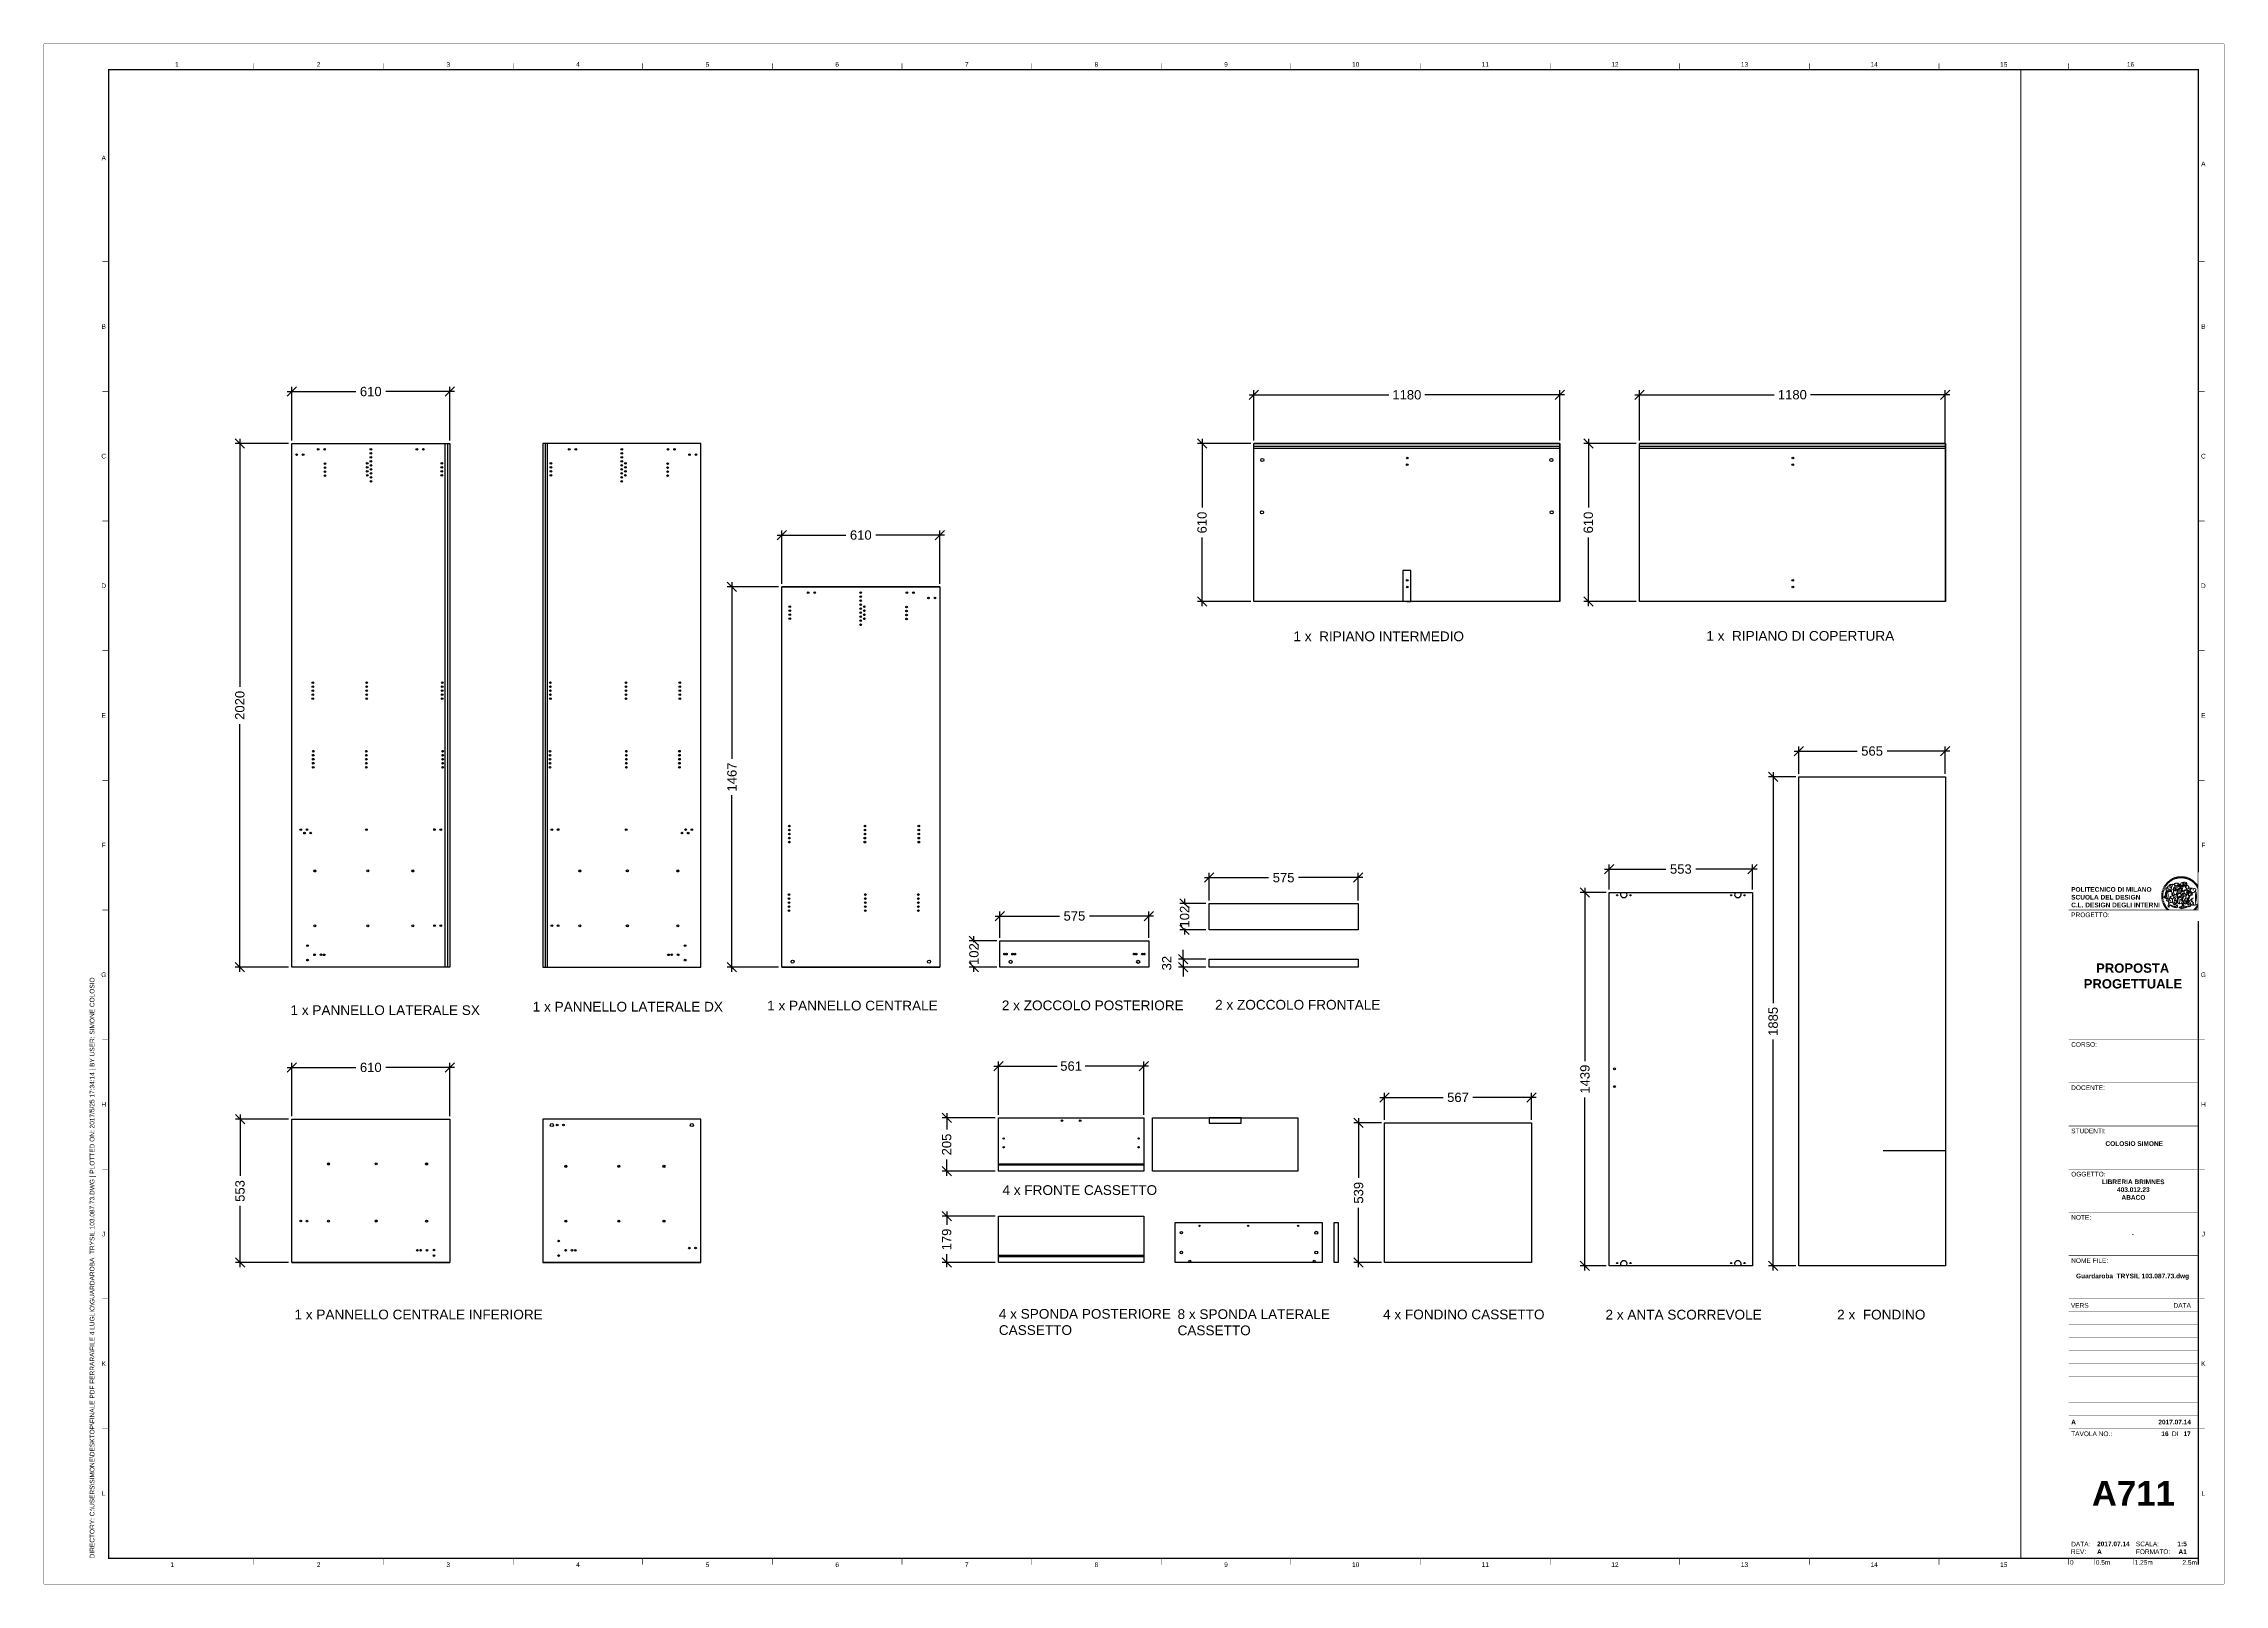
# Paper-space layout 'A702' of a CAD drawing. Header units: millimetres. Extents: x 0 to 841, y 0 to 594.
# The model-space entities are those that its viewports show. They can reach past a viewport. Long polylines and large blocks are cut down to what shows.
import ezdxf
from ezdxf.enums import TextEntityAlignment as Align

# ---------------------------------------------------------------- set-up
doc = ezdxf.new("R2010")
doc.units = ezdxf.units.MM
doc.set_wipeout_variables(frame=1)
doc.linetypes.add('ACAD_ISO03W100', pattern=[30, 12, -18])
doc.layers.get('DEFPOINTS').update_dxf_attribs({"color": 210, "lineweight": 18})
for name, color, linetype, lineweight in [('G-ANNO-LOGO', 3, 'Continuous', 18), ('G-ANNO-TEXT', 3, 'Continuous', 18), ('G-ANNO-TTLB', 3, 'Continuous', 18)]:
    doc.layers.add(name, color=color, linetype=linetype, lineweight=lineweight)
doc.layers.add('G-ANNO-NPLT', color=210, linetype='Continuous', lineweight=18, plot=False)
for name, color, linetype in [('IN-FURN-STOR', 104, 'Continuous'), ('IN-FURN-WKSF', 4, 'Continuous'), ('Viti', 6, 'Continuous'), ('viti e cerniere', 3, 'Continuous')]:
    doc.layers.add(name, color=color, linetype=linetype)
doc.styles.add('ARIAL', font='arial.ttf')
doc.styles.add('ARIAL-BOLD', font='arialbd.ttf')
doc.styles.add('E-ARIAL', font='arial.ttf')
doc.dimstyles.new('TICK_36', dxfattribs={"dimtxt": 3.6, "dimasz": 3.6, "dimexe": 1.8, "dimexo": 1.2, "dimgap": 1.8, "dimtad": 0, "dimdec": 0, "dimzin": 0, "dimdsep": 46, "dimtxsty": 'ARIAL', "dimblk": 'OBLIQUE', "dimcen": 1.8, "dimdle": 1.8, "dimclrd": 256, "dimclrt": 256, "dimadec": 0, "dimazin": 0, "dimtfac": 1, "dimtdec": 0, "dimtmove": 2, "dimatfit": 3, "dimldrblk": 'OPEN90', "dimfxl": 1, "dimtfill": 1, "dimtolj": 1, "dimtzin": 0, "dimarcsym": 0})

# ---------------------------------------------------------------- blocks, each defined once
blk = doc.blocks.new('A1_GRID_LAYOUT')
at = {"layer": 'G-ANNO-NPLT', "const_width": 0.18}
for points in [[(841, 594), (0, 594)], [(0, 0), (0, 594)], [(841, 0), (841, 594)], [(841, 0), (0, 0)]]:
    blk.add_lwpolyline(points, dxfattribs=at)
at = {"layer": 'G-ANNO-TTLB', "const_width": 0.5, "flags": 128}
blk.add_lwpolyline([(25, 584), (25, 10), (831, 10), (831, 584)], close=True, dxfattribs=at)
at = {"layer": 'G-ANNO-TTLB', "const_width": 0.18, "flags": 128}
for points in [[(81, 586.5), (81, 584)], [(131, 586.5), (131, 584)], [(181, 586.5), (181, 584)], [(231, 586.5), (231, 584)], [(281, 586.5), (281, 584)], [(331, 586.5), (331, 584)], [(381, 586.5), (381, 584)], [(431, 586.5), (431, 584)], [(481, 586.5), (481, 584)], [(531, 586.5), (531, 584)], [(581, 586.5), (581, 584)], [(631, 586.5), (631, 584)], [(681, 586.5), (681, 584)], [(731, 586.5), (731, 584)], [(781, 586.5), (781, 584)], [(0, 578.5), (0, 576)], [(25, 510), (22.5, 510)], [(833.5, 510), (831, 510)], [(25, 460), (22.5, 460)], [(833.5, 460), (831, 460)], [(25, 410), (22.5, 410)], [(833.5, 410), (831, 410)], [(25, 360), (22.5, 360)], [(833.5, 360), (831, 360)], [(25, 310), (22.5, 310)], [(833.5, 310), (831, 310)], [(25, 260), (22.5, 260)], [(833.5, 260), (831, 260)], [(25, 210), (22.5, 210)], [(833.5, 210), (831, 210)], [(25, 160), (22.5, 160)], [(833.5, 160), (831, 160)], [(25, 110), (22.5, 110)], [(833.5, 110), (831, 110)], [(833.5, 110), (831, 110)], [(25, 60), (22.5, 60)], [(833.5, 60), (831, 60)], [(833.5, 60), (831, 60)], [(81, 10), (81, 7.5)], [(131, 10), (131, 7.5)], [(181, 10), (181, 7.5)], [(231, 10), (231, 7.5)], [(281, 10), (281, 7.5)], [(331, 10), (331, 7.5)], [(381, 10), (381, 7.5)], [(431, 10), (431, 7.5)], [(481, 10), (481, 7.5)], [(531, 10), (531, 7.5)], [(581, 10), (581, 7.5)], [(631, 10), (631, 7.5)], [(681, 10), (681, 7.5)], [(731, 10), (731, 7.5)], [(781, 10), (781, 7.5)]]:
    blk.add_lwpolyline(points, dxfattribs=at)
at = {"layer": 'G-ANNO-TTLB', "const_width": 0.18}
blk.add_lwpolyline([(716.5, 10), (776.5, 10)], dxfattribs=at)
at = {"layer": 'G-ANNO-TEXT', "style": 'ARIAL'}
for s, p in [('1', (51.35, 586.07)), ('2', (106, 586.07)), ('3', (156, 586.07)), ('4', (206, 586.07)), ('5', (256, 586.07)), ('6', (306, 586.07)), ('7', (356, 586.07)), ('8', (406, 586.07)), ('9', (456, 586.07)), ('10', (506, 586.07)), ('11', (556, 586.07)), ('12', (606, 586.07)), ('13', (656, 586.07)), ('14', (706, 586.07)), ('15', (756, 586.07)), ('16', (804.89, 586.07)), ('A', (23.09, 549.98)), ('A', (832.98, 547.71)), ('B', (23.09, 485)), ('B', (832.98, 485)), ('C', (23.09, 435)), ('C', (832.98, 435)), ('D', (23.09, 385)), ('D', (832.98, 385)), ('E', (23.09, 335)), ('E', (832.98, 335)), ('F', (23.09, 285)), ('F', (832.98, 285)), ('G', (23.09, 235)), ('G', (832.98, 235)), ('H', (23.09, 185)), ('H', (832.98, 185)), ('J', (23.09, 135)), ('J', (832.98, 135)), ('K', (23.09, 85)), ('K', (832.98, 85)), ('L', (23.09, 35)), ('L', (832.98, 35)), ('2', (106, 7.51)), ('3', (156, 7.51)), ('6', (306, 7.51)), ('8', (406, 7.51)), ('9', (456, 7.51)), ('10', (506, 7.51)), ('12', (606, 7.51)), ('13', (656, 7.51)), ('1', (49.49, 7.51)), ('4', (206, 7.51)), ('5', (256, 7.51)), ('7', (356, 7.51)), ('11', (556, 7.51)), ('14', (706, 7.51)), ('15', (756, 7.51))]:
    blk.add_text(s, height=1.8, dxfattribs=at).set_placement(p, align=Align.MIDDLE_CENTER)
at = {"layer": 'G-ANNO-TEXT', "insert": (17.7, 9.95), "char_height": 1.8, "attachment_point": 1, "rotation": 90, "style": 'ARIAL'}
blk.add_mtext_dynamic_manual_height_columns('DIRECTORY: C:\\\\USERS\\\\SIMONE\\\\DESKTOP\\\\FINALE PDF FERRARA\\\\FILE 4 LUGLIO\\\\GUARDAROBA  TRYSIL 103.087.73.DWG | PLOTTED ON: 2017/5/25 17:34:14 | BY USER: SIMONE COLOSIO', width=412.209, gutter_width=9, heights=[0], dxfattribs=at)
blk = doc.blocks.new('*U5')
at = {"layer": 'G-ANNO-TTLB'}
for points, const_width in [([(0, -2.5), (0, 0)], 0.18), ([(10, 0), (10, -2.5)], 0.18), ([(25, 0), (25, -2.5)], 0.18), ([(50, 0), (50, -2.5)], 0.48)]:
    blk.add_lwpolyline(points, dxfattribs=dict(at, const_width=const_width))
at = {"layer": 'G-ANNO-TEXT', "style": 'E-ARIAL'}
blk.add_text('0', height=1.8, dxfattribs=at).set_placement((1.2, -0.7), align=Align.TOP_CENTER)
for s, p in [('0.5m', (10.5, -2.5)), ('1.25m', (25.5, -2.5))]:
    blk.add_text(s, height=1.8, dxfattribs=at).set_placement(p)
blk.add_text('2.5m', height=1.8, dxfattribs=at).set_placement((49.5, -2.5), align=Align.RIGHT)
blk = doc.blocks.new('logoPolimi')
for p, q in [((-2.37, 0.12), (-2.16, 0.11)), ((-2.37, 0.01), (-2.16, 0.01)), ((-2.36, 0.23), (-2.15, 0.21)), ((-2.35, 0.34), (-2.14, 0.31)), ((-2.33, 0.45), (-2.12, 0.41)), ((-2.3, 0.55), (-2.1, 0.51)), ((-2.28, 0.66), (-2.07, 0.6)), ((-2.24, 0.77), (-2.04, 0.7)), ((-2.2, 0.87), (-2.01, 0.79)), ((-2.16, 0.97), (-1.97, 0.89)), ((-2.11, 1.07), (-1.93, 0.98)), ((-2.06, 1.17), (-1.88, 1.07)), ((-2.01, 1.26), (-1.83, 1.15)), ((-1.94, 1.36), (-1.77, 1.24)), ((-1.88, 1.45), (-1.71, 1.32)), ((-1.84, 0.03), (-1.82, 0.35)), ((-1.81, 1.53), (-1.65, 1.4)), ((-1.74, 1.61), (-1.58, 1.47)), ((-1.73, 0.59), (-1.73, 0.59)), ((-1.73, 0.59), (-1.73, 0.59)), ((-1.66, 1.69), (-1.51, 1.54)), ((-1.65, 0.57), (-1.65, 0.57)), ((-1.59, 1.12), (-1.59, 1.12)), ((-1.58, 1.77), (-1.44, 1.61)), ((-1.51, 0.55), (-1.51, 0.55)), ((-1.51, 0.55), (-1.51, 0.55)), ((-1.49, 1.84), (-1.36, 1.68)), ((-1.41, 1.91), (-1.28, 1.74)), ((-1.32, 1.97), (-1.2, 1.8)), ((-1.31, 0.79), (-1.21, 0.75)), ((-1.21, 0.75), (-1.31, 0.79)), ((-1.21, 0.75), (-1.31, 0.79)), ((-1.22, 2.03), (-1.11, 1.85)), ((-1.21, 0.75), (-1.21, 0.75)), ((-1.21, 0.75), (-1.21, 0.75)), ((-1.19, 0.76), (-1.19, 0.76)), ((-1.19, 0.76), (-1.19, 0.76)), ((-1.17, 0.99), (-1.18, 0.99)), ((-1.18, 0.99), (-1.17, 0.99)), ((-1.16, 0.57), (-1.16, 0.57)), ((-1.16, 0.57), (-1.16, 0.57)), ((-1.13, 2.09), (-1.03, 1.9)), ((-1.1, 0.01), (-0.99, 0.06)), ((-0.99, 0.06), (-1.1, 0.01)), ((-0.99, 0.06), (-1.1, 0.01)), ((-1.03, 2.14), (-0.94, 1.95)), ((-0.99, 0.06), (-0.99, 0.06)), ((-0.99, 0.06), (-0.99, 0.06)), ((-0.97, 0.79), (-0.98, 0.79)), ((-0.89, 0.84), (-0.97, 0.79)), ((-0.97, 0.79), (-0.89, 0.84)), ((-0.96, 1.41), (-0.96, 1.41)), ((-0.96, 1.41), (-0.96, 1.41)), ((-0.93, 2.18), (-0.84, 1.99)), ((-0.89, 0.84), (-0.82, 0.87)), ((-0.82, 0.87), (-0.89, 0.84)), ((-0.89, 0.84), (-0.82, 0.87)), ((-0.88, 0.83), (-0.89, 0.84)), ((-0.85, 1.39), (-0.85, 1.39)), ((-0.85, 1.39), (-0.85, 1.39)), ((-0.84, 0.14), (-0.84, 0.14)), ((-0.83, 2.22), (-0.75, 2.03)), ((-0.77, 1.08), (-0.78, 1.08)), ((-0.78, 1.08), (-0.77, 1.08)), ((-0.61, 1.12), (-0.77, 1.08)), ((-0.77, 1.08), (-0.61, 1.12)), ((-0.77, 1.08), (-0.61, 1.12)), ((-0.75, 1.3), (-0.76, 1.29)), ((-0.76, 1.29), (-0.75, 1.3)), ((-0.72, 2.26), (-0.66, 2.06)), ((-0.65, 0.99), (-0.7, 0.96)), ((-0.69, 0.18), (-0.68, 0.18)), ((-0.66, 0.93), (-0.66, 0.93)), ((-0.66, 0.93), (-0.64, 0.93)), ((-0.66, 0.93), (-0.66, 0.93)), ((-0.66, 0.93), (-0.66, 0.93)), ((-0.63, 1.01), (-0.63, 1.01)), ((-0.63, 1.01), (-0.62, 1.01)), ((-0.63, 0.66), (-0.63, 0.66)), ((-0.61, 2.29), (-0.56, 2.09)), ((-0.6, 1.12), (-0.61, 1.12)), ((-0.61, 1.12), (-0.6, 1.12)), ((-0.61, 1.12), (-0.6, 1.12)), ((-0.61, 0.86), (-0.57, 0.85)), ((-0.57, 0.85), (-0.61, 0.86)), ((-0.61, 0.86), (-0.57, 0.85)), ((-0.53, 1.08), (-0.6, 1.12)), ((-0.6, 1.12), (-0.6, 1.11)), ((-0.6, 1.12), (-0.53, 1.08)), ((-0.57, 0.8), (-0.59, 0.8)), ((-0.57, 0.85), (-0.53, 0.84)), ((-0.57, 0.85), (-0.57, 0.85)), ((-0.57, 0.85), (-0.57, 0.85)), ((-0.57, 0.85), (-0.53, 0.84)), ((-0.56, 0.29), (-0.49, 0.48)), ((-0.56, 0.14), (-0.56, 0.29)), ((-0.5, 0.11), (-0.56, 0.14)), ((-0.53, 0.84), (-0.51, 0.84)), ((-0.53, 0.84), (-0.51, 0.84)), ((-0.53, 0.84), (-0.53, 0.84)), ((-0.51, 2.32), (-0.46, 2.11)), ((-0.51, 0.11), (-0.51, 0.11)), ((-0.51, 0.11), (-0.51, 0.11)), ((-0.34, 0.33), (-0.5, 0.11)), ((-0.49, 0.48), (-0.41, 0.55)), ((-0.42, 0.8), (-0.47, 0.79)), ((-0.42, 0.8), (-0.47, 0.79)), ((-0.47, 0.79), (-0.45, 0.76)), ((-0.47, 0.79), (-0.45, 0.76)), ((-0.45, 1.14), (-0.42, 1.11)), ((-0.42, 1.26), (-0.36, 1.22)), ((-0.41, 0.55), (-0.34, 0.49)), ((-0.4, 2.34), (-0.36, 2.13)), ((-0.4, 1.37), (-0.38, 1.38)), ((-0.39, 1.37), (-0.4, 1.37)), ((-0.35, 1.33), (-0.4, 1.37)), ((-0.39, 1.24), (-0.4, 1.23)), ((-0.38, 1.14), (-0.38, 1.14)), ((-0.34, 0.49), (-0.09, 0.48)), ((-0.16, 0.32), (-0.34, 0.33)), ((-0.14, 0.32), (-0.31, 0.34)), ((-0.29, 2.35), (-0.26, 2.14)), ((-0.28, 1.3), (-0.29, 1.3)), ((-0.28, 1.3), (-0.28, 1.3)), ((-0.18, 2.36), (-0.16, 2.15)), ((-0.16, 1.24), (-0.16, 1.25)), ((-0.16, 1.25), (-0.16, 1.25)), ((-0.16, 0.49), (-0.14, 0.64)), ((-0.06, 0.27), (-0.16, 0.32)), ((-0.1, 0.88), (-0.09, 0.87)), ((-0.08, 1.37), (-0.08, 1.38)), ((-0.08, 1.23), (-0.05, 1.21)), ((-0.05, 1.21), (-0.08, 1.23)), ((-0.08, 1.23), (-0.05, 1.21)), ((-0.07, 2.37), (-0.06, 2.16)), ((-0.03, 0.26), (-0.06, 0.27)), ((-0.05, 1.21), (-0.04, 1.21)), ((-0.04, 1.21), (-0.05, 1.21)), ((-0.04, 1.21), (-0.04, 1.21)), ((-0.04, 1.21), (-0.04, 1.21)), ((-0.04, 0.48), (-0.03, 0.26)), ((0.03, 1.15), (0.03, 1.15)), ((0.03, 0.66), (0.03, 0.67)), ((0.04, 2.37), (0.04, 2.16)), ((0.07, 0.58), (0.07, 0.57)), ((0.1, 1.18), (0.1, 1.18)), ((0.1, 0.84), (0.1, 0.84)), ((0.13, 1.32), (0.17, 1.19)), ((0.15, 2.36), (0.14, 2.16)), ((0.14, 0.71), (0.34, 0.65)), ((0.31, 0.56), (0.17, 0.63)), ((0.26, 2.36), (0.24, 2.15)), ((0.27, 1.61), (0.27, 1.61)), ((0.27, 1.61), (0.27, 1.61)), ((0.27, 1.61), (0.27, 1.61)), ((0.29, 1.29), (0.29, 1.29)), ((0.29, 1.29), (0.29, 1.29)), ((0.29, 1.29), (0.29, 1.29)), ((0.29, 1.29), (0.29, 1.29)), ((0.33, 0.49), (0.34, 0.49)), ((0.33, 0.03), (0.35, 0.03)), ((0.33, 0.03), (0.35, 0.03)), ((0.37, 2.34), (0.34, 2.13)), ((0.34, 0.65), (0.34, 0.64)), ((0.35, 0.03), (0.57, 0.06)), ((0.35, 0.03), (0.57, 0.06)), ((0.35, 0.03), (0.35, 0.03)), ((0.35, 0.03), (0.35, 0.03)), ((0.38, 1.36), (0.37, 1.35)), ((0.38, 0.34), (0.37, 0.34)), ((0.38, 0.34), (0.38, 0.34)), ((0.43, 0.67), (0.39, 0.64)), ((0.48, 2.32), (0.44, 2.12)), ((0.49, 1.05), (0.51, 1.13)), ((0.51, 1.13), (0.49, 1.05)), ((0.49, 1.05), (0.51, 1.13)), ((0.51, 1.31), (0.5, 1.29)), ((0.51, 1.13), (0.52, 1.23)), ((0.52, 1.23), (0.51, 1.23)), ((0.51, 1.23), (0.52, 1.23)), ((0.52, 1.23), (0.51, 1.13)), ((0.51, 1.13), (0.52, 1.23)), ((0.52, 1.24), (0.6, 1.37)), ((0.52, 1.23), (0.6, 1.36)), ((0.6, 1.36), (0.52, 1.23)), ((0.52, 1.23), (0.52, 1.23)), ((0.52, 1.23), (0.52, 1.24)), ((0.52, 1.23), (0.52, 1.23)), ((0.55, 1.07), (0.53, 1.06)), ((0.53, 1.04), (0.53, 1.06)), ((0.53, 1.05), (0.53, 1.04)), ((0.59, 2.3), (0.54, 2.09)), ((0.54, 0.3), (0.63, 0.32)), ((0.54, -0.08), (0.61, 0.06)), ((0.61, 0.06), (0.54, -0.08)), ((0.54, -0.08), (0.61, 0.06)), ((0.56, 0.19), (0.59, 0.21)), ((0.57, 1.07), (0.57, 1.07)), ((0.57, 1.07), (0.57, 1.07)), ((0.57, 1.07), (0.57, 1.07)), ((0.57, 1.07), (0.57, 1.07)), ((0.57, 1.07), (0.57, 1.07)), ((0.57, 1.07), (0.57, 1.07)), ((0.57, 1.07), (0.57, 1.07)), ((0.58, 0.3), (0.59, 0.29)), ((0.59, 0.78), (0.59, 0.79)), ((0.59, 0.79), (0.59, 0.79)), ((0.59, 0.79), (0.59, 0.79)), ((0.59, 0.79), (0.59, 0.78)), ((0.61, 0.06), (0.6, 0.07)), ((0.6, 0.07), (0.61, 0.06)), ((0.61, 0.06), (0.61, 0.07)), ((0.62, 0.21), (0.65, 0.22)), ((0.69, 2.27), (0.63, 2.07)), ((0.64, 1.37), (0.65, 1.37)), ((0.69, 0.86), (0.68, 0.86)), ((0.68, 0.86), (0.69, 0.86)), ((0.68, 0.76), (0.68, 0.76)), ((0.8, 2.23), (0.73, 2.03)), ((0.76, 0.26), (0.76, 0.26)), ((0.9, 2.19), (0.82, 2)), ((0.82, 0.35), (0.84, 0.36)), ((0.82, 0.35), (0.82, 0.35)), ((0.84, 0.36), (0.84, 0.37)), ((0.85, 0.34), (1.05, 0.35)), ((1, 2.15), (0.91, 1.96)), ((0.93, 1.05), (0.93, 1.05)), ((0.93, 1.05), (0.93, 1.05)), ((0.93, 1.05), (0.93, 1.04)), ((0.93, 1.05), (0.93, 1.05)), ((0.97, 0.66), (0.96, 0.66)), ((1.01, 0.97), (0.98, 0.96)), ((1.1, 2.1), (1, 1.91)), ((1.2, 2.04), (1.09, 1.86)), ((1.17, 0.96), (1.17, 0.95)), ((1.17, 0.95), (1.17, 0.95)), ((1.29, 1.99), (1.18, 1.81)), ((1.38, 1.92), (1.26, 1.75)), ((1.34, 0.37), (1.26, 0.04)), ((1.27, 0.37), (1.27, 0.38)), ((1.28, 0.95), (1.28, 0.95)), ((1.47, 1.86), (1.34, 1.69)), ((1.37, 0.73), (1.46, 0.81)), ((1.41, 0.4), (1.41, 0.41)), ((1.56, 1.79), (1.42, 1.63)), ((1.64, 1.71), (1.49, 1.56)), ((1.49, 0.9), (1.57, 0.92)), ((1.72, 1.63), (1.56, 1.49)), ((1.67, 0.6), (1.57, 0.53)), ((1.79, 1.55), (1.63, 1.41)), ((1.86, 1.47), (1.7, 1.34)), ((1.93, 1.38), (1.76, 1.26)), ((1.99, 1.29), (1.81, 1.17)), ((2.05, 1.19), (1.87, 1.09)), ((2.1, 1.1), (1.92, 1)), ((2.15, 1), (1.96, 0.91)), ((2.19, 0.9), (2, 0.82)), ((2.23, 0.79), (2.04, 0.72)), ((2.27, 0.69), (2.07, 0.63)), ((2.3, 0.58), (2.09, 0.53)), ((2.32, 0.47), (2.12, 0.43)), ((2.34, 0.37), (2.13, 0.33)), ((2.36, 0.26), (2.15, 0.23)), ((2.37, 0.15), (2.16, 0.13)), ((2.37, 0.04), (2.16, 0.03)), ((-2.37, -0.1), (-2.16, -0.09)), ((-2.36, -0.21), (-2.15, -0.19)), ((-2.35, -0.32), (-2.14, -0.29)), ((-2.33, -0.43), (-2.12, -0.39)), ((-2.31, -0.54), (-2.1, -0.49)), ((-2.28, -0.65), (-2.08, -0.59)), ((-2.25, -0.75), (-2.05, -0.69)), ((-2.21, -0.86), (-2.02, -0.78)), ((-2.17, -0.96), (-1.98, -0.87)), ((-2.12, -1.06), (-1.93, -0.96)), ((-2.07, -1.16), (-1.89, -1.05)), ((-2.04, -0.15), (-1.97, -0.2)), ((-2.01, -1.25), (-1.84, -1.14)), ((-1.95, -1.34), (-1.78, -1.22)), ((-1.89, -1.43), (-1.72, -1.31)), ((-1.82, -1.52), (-1.66, -1.38)), ((-1.75, -1.6), (-1.59, -1.46)), ((-1.67, -1.68), (-1.52, -1.53)), ((-1.58, -0.12), (-1.6, -0.18)), ((-1.6, -0.18), (-1.58, -0.28)), ((-1.57, -0.54), (-1.59, -0.54)), ((-1.59, -0.54), (-1.59, -0.54)), ((-1.59, -1.76), (-1.45, -1.6)), ((-1.56, -0.32), (-1.56, -0.31)), ((-1.56, -0.31), (-1.56, -0.31)), ((-1.53, -0.65), (-1.53, -0.65)), ((-1.53, -0.65), (-1.53, -0.65)), ((-1.51, -1.83), (-1.37, -1.67)), ((-1.48, -0.86), (-1.48, -0.85)), ((-1.42, -0.37), (-1.42, -0.37)), ((-1.42, -1.9), (-1.29, -1.73)), ((-1.38, -0.46), (-1.38, -0.46)), ((-1.33, -1.96), (-1.21, -1.79)), ((-1.31, -0.24), (-1.31, -0.23)), ((-1.31, -0.23), (-1.31, -0.24)), ((-1.24, -2.02), (-1.13, -1.84)), ((-1.23, -0.19), (-1.23, -0.19)), ((-1.23, -0.19), (-1.23, -0.19)), ((-1.23, -0.19), (-1.23, -0.19)), ((-1.23, -0.19), (-1.23, -0.19)), ((-1.14, -2.08), (-1.04, -1.89)), ((-1.04, -2.13), (-0.95, -1.94)), ((-1.01, -0.39), (-1.02, -0.39)), ((-1.02, -0.39), (-1.01, -0.39)), ((-1.02, -0.7), (-1.02, -0.7)), ((-1.02, -0.7), (-1.02, -0.7)), ((-1.02, -0.7), (-1.02, -0.7)), ((-0.94, -2.18), (-0.86, -1.98)), ((-0.84, -2.22), (-0.77, -2.02)), ((-0.79, -0.51), (-0.83, -0.58)), ((-0.83, -0.58), (-0.79, -0.51)), ((-0.83, -0.58), (-0.79, -0.51)), ((-0.78, -1.05), (-0.83, -0.94)), ((-0.83, -0.94), (-0.78, -1.05)), ((-0.83, -0.94), (-0.83, -0.94)), ((-0.83, -0.94), (-0.78, -1.05)), ((-0.82, -1.23), (-0.82, -1.23)), ((-0.82, -1.23), (-0.77, -1.23)), ((-0.77, -1.23), (-0.82, -1.23)), ((-0.82, -1.23), (-0.82, -1.23)), ((-0.77, -1.23), (-0.82, -1.23)), ((-0.75, -0.96), (-0.8, -0.89)), ((-0.8, -0.89), (-0.79, -0.92)), ((-0.79, -0.92), (-0.8, -0.89)), ((-0.8, -0.89), (-0.75, -0.96)), ((-0.79, -0.92), (-0.8, -0.89)), ((-0.8, -0.89), (-0.8, -0.89)), ((-0.8, -0.89), (-0.75, -0.96)), ((-0.79, -0.92), (-0.78, -0.95)), ((-0.78, -0.95), (-0.79, -0.92)), ((-0.78, -0.95), (-0.79, -0.92)), ((-0.77, -0.49), (-0.78, -0.48)), ((-0.78, -0.48), (-0.77, -0.49)), ((-0.78, -0.95), (-0.76, -1)), ((-0.76, -1), (-0.78, -0.95)), ((-0.76, -1), (-0.78, -0.95)), ((-0.71, -0.89), (-0.75, -0.87)), ((-0.75, -0.87), (-0.71, -0.89)), ((-0.75, -0.87), (-0.71, -0.89)), ((-0.72, -1.01), (-0.75, -0.96)), ((-0.75, -0.96), (-0.72, -1.01)), ((-0.75, -0.96), (-0.72, -1.01)), ((-0.74, -2.25), (-0.67, -2.05)), ((-0.64, -0.93), (-0.71, -0.89)), ((-0.71, -0.89), (-0.64, -0.93)), ((-0.71, -0.89), (-0.64, -0.93)), ((-0.66, -0.53), (-0.66, -0.53)), ((-0.66, -0.53), (-0.66, -0.53)), ((-0.66, -0.53), (-0.66, -0.53)), ((-0.63, -2.29), (-0.57, -2.08)), ((-0.52, -2.31), (-0.48, -2.11)), ((-0.39, -0.81), (-0.51, -0.69)), ((-0.51, -1.04), (-0.5, -1.04)), ((-0.48, -0.42), (-0.48, -0.42)), ((-0.48, -0.42), (-0.48, -0.42)), ((-0.48, -0.42), (-0.48, -0.42)), ((-0.42, -2.33), (-0.38, -2.13)), ((-0.41, -0.51), (-0.41, -0.51)), ((-0.38, -0.05), (-0.39, -0.12)), ((-0.39, -0.12), (-0.37, -0.1)), ((-0.35, -0.14), (-0.37, -0.08)), ((-0.37, -0.09), (-0.37, -0.09)), ((-0.33, -0.12), (-0.35, -0.14)), ((-0.32, -0.14), (-0.35, -0.14)), ((-0.35, -0.18), (-0.34, -0.22)), ((-0.34, -0.08), (-0.29, -0.16)), ((-0.34, -0.22), (-0.34, -0.22)), ((-0.27, -0.17), (-0.32, -0.14)), ((-0.31, -2.35), (-0.28, -2.14)), ((-0.25, -0.91), (-0.26, -0.9)), ((-0.26, -1.29), (0.1, -1.2)), ((0.1, -1.2), (-0.26, -1.29)), ((0.08, -1.4), (-0.26, -1.29)), ((-0.26, -1.29), (0.08, -1.4)), ((-0.26, -1.38), (-0.26, -1.29)), ((-0.26, -1.29), (-0.26, -1.29)), ((-0.26, -1.29), (-0.26, -1.38)), ((-0.26, -1.29), (0.08, -1.4)), ((-0.26, -1.29), (-0.26, -1.29)), ((0.08, -1.49), (-0.26, -1.38)), ((-0.26, -1.38), (0.09, -1.49)), ((-0.2, -2.36), (-0.18, -2.15)), ((-0.14, -0.15), (-0.16, -0.13)), ((-0.11, -0.04), (-0.12, -0.05)), ((-0.09, -2.37), (-0.08, -2.16)), ((-0.04, -0.41), (-0.01, -0.44)), ((-0.01, -0.44), (-0.04, -0.41)), ((-0.04, -0.41), (-0.01, -0.44)), ((0.03, -2.37), (0.02, -2.16)), ((0.07, -0.84), (0.07, -0.84)), ((0.07, -0.84), (0.07, -0.84)), ((0.1, -1.2), (0.08, -1.32)), ((0.08, -1.32), (0.13, -1.2)), ((0.08, -1.4), (0.72, -1.22)), ((0.72, -1.22), (0.08, -1.4)), ((0.08, -1.4), (0.72, -1.22)), ((0.72, -1.31), (0.08, -1.49)), ((0.08, -1.44), (0.08, -1.4)), ((0.08, -1.4), (0.08, -1.44)), ((0.08, -1.4), (0.08, -1.49)), ((0.08, -1.49), (0.08, -1.44)), ((0.08, -1.44), (0.08, -1.44)), ((0.08, -1.44), (0.08, -1.45)), ((0.08, -1.45), (0.08, -1.46)), ((0.08, -1.46), (0.08, -1.49)), ((0.1, -1.01), (0.09, -0.86)), ((0.1, -1.01), (0.09, -0.86)), ((0.09, -1.49), (0.72, -1.31)), ((0.1, -1.2), (0.12, -1.04)), ((0.12, -1.04), (0.1, -1.2)), ((0.13, -1.2), (0.1, -1.2)), ((0.1, -1.2), (0.13, -1.2)), ((0.13, -1.2), (0.1, -1.2)), ((0.1, -1.2), (0.1, -1.2)), ((0.11, -0.44), (0.11, -0.44)), ((0.11, -0.44), (0.11, -0.44)), ((0.12, -0.21), (0.12, -0.21)), ((0.12, -0.21), (0.12, -0.21)), ((0.12, -0.21), (0.12, -0.21)), ((0.12, -0.21), (0.12, -0.21)), ((0.12, -0.21), (0.12, -0.21)), ((0.12, -0.21), (0.12, -0.21)), ((0.12, -0.21), (0.12, -0.21)), ((0.12, -0.21), (0.12, -0.21)), ((0.12, -0.21), (0.12, -0.21)), ((0.12, -0.21), (0.12, -0.21)), ((0.12, -0.21), (0.12, -0.21)), ((0.12, -0.21), (0.12, -0.21)), ((0.12, -0.21), (0.12, -0.21)), ((0.12, -0.56), (0.14, -0.53)), ((0.14, -0.53), (0.12, -0.56)), ((0.12, -0.56), (0.14, -0.53)), ((0.12, -1.04), (0.12, -1.04)), ((0.12, -1.04), (0.12, -1.04)), ((0.12, -1.04), (0.12, -1.04)), ((0.14, -2.37), (0.12, -2.16)), ((0.21, -0.99), (0.13, -1.2)), ((0.13, -1.2), (0.21, -0.99)), ((0.36, -1.14), (0.13, -1.2)), ((0.13, -1.2), (0.26, -1.17)), ((0.14, -0.53), (0.16, -0.49)), ((0.16, -0.49), (0.14, -0.53)), ((0.14, -0.53), (0.16, -0.49)), ((0.16, -0.49), (0.16, -0.49)), ((0.16, -0.49), (0.16, -0.49)), ((0.28, -1.19), (0.21, -0.99)), ((0.21, -0.99), (0.31, -1.27)), ((0.25, -2.36), (0.22, -2.15)), ((0.24, -0.17), (0.24, -0.16)), ((0.24, -0.16), (0.24, -0.17)), ((0.25, -0.84), (0.25, -0.88)), ((0.25, -0.88), (0.25, -0.84)), ((0.25, -0.88), (0.25, -0.84)), ((0.25, -0.88), (0.29, -1.17)), ((0.26, -0.88), (0.25, -0.88)), ((0.31, -1.27), (0.25, -0.88)), ((0.26, -1.17), (0.28, -1.16)), ((0.28, -1.16), (0.36, -1.14)), ((0.29, -1.17), (0.28, -1.19)), ((0.35, -2.34), (0.32, -2.14)), ((0.36, -1.14), (0.72, -1.22)), ((0.72, -1.22), (0.36, -1.14)), ((0.46, -2.32), (0.42, -2.12)), ((0.49, -0.31), (0.49, -0.31)), ((0.49, -0.31), (0.49, -0.31)), ((0.5, -0.27), (0.5, -0.27)), ((0.51, -0.27), (0.51, -0.27)), ((0.57, -2.3), (0.52, -2.1)), ((0.68, -2.27), (0.62, -2.07)), ((0.78, -2.24), (0.71, -2.04)), ((0.72, -0.81), (0.75, -0.89)), ((0.72, -1.22), (0.72, -1.31)), ((0.72, -1.31), (0.72, -1.22)), ((0.74, -0.23), (0.74, -0.23)), ((0.74, -0.23), (0.75, -0.24)), ((0.75, -0.23), (0.75, -0.23)), ((0.89, -2.2), (0.81, -2)), ((0.86, -0.25), (0.82, -0.34)), ((0.87, -0.22), (0.86, -0.23)), ((0.87, -0.22), (0.86, -0.25)), ((0.99, -2.15), (0.9, -1.96)), ((0.96, -0.58), (0.96, -0.57)), ((1.09, -2.11), (0.99, -1.92)), ((1.05, -1.05), (1.04, -1.05)), ((1.19, -2.05), (1.08, -1.87)), ((1.28, -2), (1.17, -1.82)), ((1.37, -1.93), (1.25, -1.76)), ((1.31, -0.27), (1.3, -0.26)), ((1.3, -0.26), (1.3, -0.26)), ((1.3, -0.26), (1.3, -0.26)), ((1.3, -0.26), (1.31, -0.27)), ((1.3, -0.26), (1.3, -0.26)), ((1.46, -1.87), (1.33, -1.7)), ((1.54, -1.8), (1.41, -1.64)), ((1.63, -1.72), (1.48, -1.57)), ((1.71, -1.65), (1.55, -1.5)), ((1.78, -1.57), (1.62, -1.43)), ((1.85, -1.48), (1.69, -1.35)), ((1.92, -1.39), (1.75, -1.27)), ((1.98, -1.3), (1.81, -1.19)), ((2.04, -1.21), (1.86, -1.1)), ((2.09, -1.11), (1.91, -1.01)), ((2.14, -1.01), (1.95, -0.92)), ((2.19, -0.91), (1.99, -0.83)), ((2.23, -0.81), (2.03, -0.74)), ((2.26, -0.7), (2.06, -0.64)), ((2.29, -0.6), (2.09, -0.55)), ((2.32, -0.49), (2.11, -0.45)), ((2.34, -0.38), (2.13, -0.35)), ((2.35, -0.27), (2.15, -0.25)), ((2.37, -0.08), (2.16, -0.07)), ((2.36, -0.16), (2.16, -0.15))]:
    blk.add_line(p, q)
for points in [[(-1.9, 0.12), (-1.94, 0.02), (-2.05, -0.09), (-2.05, -0.09)], [(-1.86, 0.38), (-1.86, 0.38), (-1.87, 0.19), (-1.9, 0.12)], [(-1.76, 0.6), (-1.76, 0.6), (-1.84, 0.57), (-1.86, 0.38)], [(-1.86, -0.04), (-1.84, 0.02), (-1.84, 0.03), (-1.84, 0.03)], [(-1.82, 0.78), (-1.83, 0.8), (-1.85, 0.86), (-1.83, 0.88)], [(-1.82, 0.78), (-1.83, 0.8), (-1.85, 0.86), (-1.83, 0.88)], [(-1.83, 0.88), (-1.81, 0.9), (-1.76, 0.96), (-1.76, 0.96)], [(-1.83, 0.88), (-1.81, 0.9), (-1.76, 0.96), (-1.76, 0.96)], [(-1.76, 0.6), (-1.83, 0.7), (-1.78, 0.74), (-1.78, 0.74)], [(-1.78, 0.74), (-1.79, 0.74), (-1.83, 0.7), (-1.76, 0.6)], [(-1.78, 0.74), (-1.8, 0.76), (-1.81, 0.78), (-1.82, 0.78)], [(-1.78, 0.74), (-1.8, 0.76), (-1.81, 0.78), (-1.82, 0.78)], [(-1.82, 0.35), (-1.81, 0.5), (-1.73, 0.59), (-1.73, 0.59)], [(-1.82, -0.19), (-1.73, -0.07), (-1.75, 0.14), (-1.75, 0.3)], [(-1.75, 0.33), (-1.75, 0.17), (-1.73, -0.05), (-1.8, -0.17)], [(-1.78, 0.74), (-1.75, 0.72), (-1.72, 0.69), (-1.68, 0.7)], [(-1.68, 0.7), (-1.72, 0.69), (-1.75, 0.72), (-1.78, 0.74)], [(-1.68, 0.7), (-1.72, 0.69), (-1.75, 0.72), (-1.78, 0.74)], [(-1.78, 0.74), (-1.78, 0.74), (-1.78, 0.74), (-1.78, 0.74)], [(-1.76, 0.96), (-1.68, 1.1), (-1.59, 1.12), (-1.59, 1.12)], [(-1.76, 0.96), (-1.68, 1.1), (-1.6, 1.12), (-1.6, 1.12)], [(-1.73, 0.59), (-1.74, 0.59), (-1.75, 0.6), (-1.76, 0.6)], [(-1.73, 0.59), (-1.74, 0.59), (-1.75, 0.6), (-1.76, 0.6)], [(-1.75, 0.3), (-1.76, 0.47), (-1.65, 0.57), (-1.65, 0.57)], [(-1.65, 0.57), (-1.65, 0.57), (-1.76, 0.5), (-1.75, 0.33)], [(-1.65, 0.57), (-1.68, 0.58), (-1.7, 0.58), (-1.73, 0.59)], [(-1.65, 0.57), (-1.68, 0.58), (-1.7, 0.58), (-1.73, 0.59)], [(-1.5, 0.71), (-1.53, 0.74), (-1.61, 0.71), (-1.68, 0.7)], [(-1.68, 0.7), (-1.61, 0.71), (-1.53, 0.73), (-1.5, 0.71)], [(-1.5, 0.71), (-1.53, 0.73), (-1.61, 0.71), (-1.68, 0.7)], [(-1.51, 0.55), (-1.56, 0.56), (-1.61, 0.56), (-1.65, 0.57)], [(-1.65, 0.57), (-1.61, 0.56), (-1.56, 0.56), (-1.51, 0.55)], [(-1.51, 0.55), (-1.56, 0.56), (-1.61, 0.56), (-1.65, 0.57)], [(-1.59, 1.12), (-1.6, 1.06), (-1.61, 0.99), (-1.61, 0.97)], [(-1.61, 0.97), (-1.61, 0.99), (-1.6, 1.06), (-1.59, 1.12)], [(-1.61, 0.97), (-1.61, 0.99), (-1.6, 1.06), (-1.59, 1.12)], [(-1.61, 0.97), (-1.61, 0.95), (-1.56, 0.88), (-1.54, 0.87)], [(-1.54, 0.87), (-1.56, 0.88), (-1.61, 0.95), (-1.61, 0.97)], [(-1.54, 0.87), (-1.56, 0.88), (-1.61, 0.96), (-1.61, 0.97)], [(-1.59, 1.12), (-1.59, 1.13), (-1.59, 1.15), (-1.58, 1.16)], [(-1.59, 1.12), (-1.59, 1.13), (-1.59, 1.15), (-1.58, 1.16)], [(-1.58, 1.16), (-1.57, 1.21), (-1.52, 1.23), (-1.49, 1.25)], [(-1.58, 1.16), (-1.57, 1.21), (-1.52, 1.23), (-1.49, 1.25)], [(-1.58, 0.36), (-1.58, 0.48), (-1.51, 0.55), (-1.51, 0.55)], [(-1.51, 0.55), (-1.51, 0.55), (-1.58, 0.48), (-1.58, 0.36)], [(-1.51, 0.55), (-1.51, 0.55), (-1.58, 0.48), (-1.58, 0.36)], [(-1.55, 0.04), (-1.55, 0.08), (-1.58, 0.25), (-1.58, 0.36)], [(-1.58, 0.36), (-1.58, 0.25), (-1.55, 0.08), (-1.55, 0.04)], [(-1.58, 0.36), (-1.58, 0.25), (-1.55, 0.08), (-1.55, 0.04)], [(-1.58, -0.12), (-1.57, -0.06), (-1.55, 0.02), (-1.55, 0.04)], [(-1.55, 0.04), (-1.55, 0.02), (-1.57, -0.06), (-1.58, -0.12)], [(-1.55, 0.04), (-1.55, 0.02), (-1.56, -0.04), (-1.57, -0.1)], [(-1.54, 0.87), (-1.52, 0.85), (-1.47, 0.83), (-1.44, 0.83)], [(-1.44, 0.83), (-1.47, 0.83), (-1.52, 0.85), (-1.54, 0.87)], [(-1.45, 0.83), (-1.47, 0.83), (-1.52, 0.85), (-1.54, 0.87)], [(-1.51, 0.55), (-1.33, 0.54), (-1.16, 0.57), (-1.16, 0.57)], [(-1.16, 0.57), (-1.16, 0.57), (-1.33, 0.54), (-1.51, 0.55)], [(-1.16, 0.57), (-1.16, 0.57), (-1.33, 0.54), (-1.51, 0.55)], [(-1.5, 0.71), (-1.46, 0.68), (-1.4, 0.62), (-1.33, 0.66)], [(-1.33, 0.66), (-1.4, 0.62), (-1.46, 0.68), (-1.5, 0.71)], [(-1.33, 0.66), (-1.4, 0.62), (-1.46, 0.68), (-1.5, 0.71)], [(-1.49, 1.25), (-1.46, 1.26), (-1.42, 1.33), (-1.39, 1.36)], [(-1.49, 1.25), (-1.46, 1.27), (-1.43, 1.34), (-1.39, 1.36)], [(-1.31, 0.79), (-1.33, 0.79), (-1.42, 0.83), (-1.45, 0.83)], [(-1.44, 0.83), (-1.42, 0.83), (-1.33, 0.79), (-1.31, 0.79)], [(-1.31, 0.79), (-1.33, 0.79), (-1.42, 0.83), (-1.44, 0.83)], [(-1.35, 1.1), (-1.4, 1.17), (-1.36, 1.23), (-1.29, 1.31)], [(-1.29, 1.31), (-1.36, 1.23), (-1.4, 1.17), (-1.35, 1.1)], [(-1.35, 1.1), (-1.4, 1.17), (-1.36, 1.23), (-1.29, 1.31)], [(-1.39, 1.36), (-1.35, 1.38), (-1.26, 1.4), (-1.19, 1.41)], [(-1.39, 1.36), (-1.35, 1.38), (-1.26, 1.4), (-1.19, 1.41)], [(-1.18, 0.99), (-1.24, 0.97), (-1.3, 1.03), (-1.35, 1.1)], [(-1.35, 1.1), (-1.3, 1.03), (-1.24, 0.97), (-1.18, 0.99)], [(-1.18, 1), (-1.24, 0.97), (-1.3, 1.03), (-1.35, 1.1)], [(-1.33, 0.66), (-1.28, 0.7), (-1.23, 0.73), (-1.21, 0.75)], [(-1.21, 0.75), (-1.23, 0.73), (-1.28, 0.7), (-1.33, 0.66)], [(-1.21, 0.75), (-1.23, 0.73), (-1.28, 0.7), (-1.33, 0.66)], [(-1.29, 1.31), (-1.22, 1.39), (-1.01, 1.41), (-0.96, 1.41)], [(-0.96, 1.41), (-1.01, 1.41), (-1.22, 1.39), (-1.29, 1.31)], [(-1.29, 1.31), (-1.22, 1.39), (-1.01, 1.41), (-0.96, 1.41)], [(-1.24, -0.02), (-1.21, -0.01), (-1.1, 0.01), (-1.1, 0.01)], [(-1.1, 0.01), (-1.1, 0.01), (-1.21, -0.01), (-1.24, -0.02)], [(-1.1, 0.01), (-1.1, 0.01), (-1.21, -0.01), (-1.24, -0.02)], [(-1.21, 0.75), (-1.2, 0.75), (-1.19, 0.76), (-1.19, 0.76)], [(-1.19, 0.76), (-1.19, 0.76), (-1.2, 0.75), (-1.21, 0.75)], [(-1.19, 0.76), (-1.19, 0.76), (-1.2, 0.76), (-1.21, 0.75)], [(-1.19, 1.41), (-1.11, 1.43), (-0.97, 1.41), (-0.97, 1.41)], [(-1.19, 1.41), (-1.12, 1.43), (-0.98, 1.41), (-0.98, 1.41)], [(-1.19, 0.76), (-1.19, 0.77), (-1.18, 0.78), (-1.18, 0.79)], [(-1.18, 0.79), (-1.18, 0.78), (-1.19, 0.77), (-1.19, 0.76)], [(-1.19, 0.76), (-1.19, 0.77), (-1.19, 0.78), (-1.18, 0.79)], [(-1.18, 0.68), (-1.18, 0.68), (-1.19, 0.71), (-1.19, 0.76)], [(-1.19, 0.76), (-1.19, 0.71), (-1.18, 0.68), (-1.18, 0.68)], [(-1.18, 0.68), (-1.18, 0.68), (-1.19, 0.71), (-1.19, 0.76)], [(-1.18, 0.97), (-1.18, 0.97), (-1.18, 0.98), (-1.17, 0.99)], [(-1.17, 0.99), (-1.18, 0.98), (-1.18, 0.97), (-1.18, 0.97)], [(-1.18, 0.97), (-1.18, 0.97), (-1.18, 0.98), (-1.17, 0.99)], [(-1.18, 0.79), (-1.17, 0.86), (-1.18, 0.95), (-1.18, 0.97)], [(-1.18, 0.97), (-1.18, 0.95), (-1.17, 0.86), (-1.18, 0.79)], [(-1.18, 0.79), (-1.17, 0.86), (-1.18, 0.95), (-1.18, 0.97)], [(-1.16, 0.57), (-1.17, 0.6), (-1.18, 0.64), (-1.18, 0.68)], [(-1.18, 0.68), (-1.18, 0.64), (-1.17, 0.6), (-1.16, 0.57)], [(-1.16, 0.57), (-1.17, 0.6), (-1.18, 0.64), (-1.18, 0.68)], [(-1.17, 0.99), (-1.17, 1.03), (-1.16, 1.09), (-1.14, 1.13)], [(-1.09, 0.42), (-1.1, 0.44), (-1.14, 0.48), (-1.16, 0.57)], [(-1.16, 0.57), (-1.14, 0.48), (-1.1, 0.44), (-1.09, 0.42)], [(-1.09, 0.42), (-1.1, 0.44), (-1.14, 0.48), (-1.16, 0.57)], [(-1.14, 1.13), (-1.12, 1.18), (-1.05, 1.31), (-1.05, 1.31)], [(-1.12, 0.46), (-1.12, 0.46), (-1.13, 0.38), (-1.11, 0.26)], [(-1.11, 0.26), (-1.08, 0.14), (-1.05, 0.03), (-1.05, 0.03)], [(-1.02, 0.32), (-1.02, 0.32), (-1.08, 0.4), (-1.09, 0.42)], [(-1.09, 0.42), (-1.08, 0.4), (-1.02, 0.32), (-1.02, 0.32)], [(-1.02, 0.32), (-1.02, 0.32), (-1.08, 0.4), (-1.09, 0.42)], [(-0.98, 0.2), (-0.98, 0.21), (-1.02, 0.32), (-1.02, 0.32)], [(-1.02, 0.32), (-1.02, 0.32), (-0.98, 0.21), (-0.98, 0.2)], [(-0.98, 0.2), (-0.98, 0.21), (-1.02, 0.32), (-1.02, 0.32)], [(-1.01, 0.12), (-1, 0.16), (-0.98, 0.19), (-0.98, 0.2)], [(-0.98, 0.2), (-0.98, 0.19), (-1, 0.16), (-1.01, 0.12)], [(-1.01, 0.12), (-1, 0.16), (-0.98, 0.19), (-0.98, 0.2)], [(-0.99, 0.06), (-1, 0.07), (-1.01, 0.1), (-1.01, 0.12)], [(-1.01, 0.12), (-1.01, 0.1), (-1, 0.07), (-0.99, 0.06)], [(-0.99, 0.06), (-1, 0.07), (-1.01, 0.1), (-1.01, 0.12)], [(-0.99, 0.06), (-0.99, 0.06), (-0.99, 0.06), (-0.98, 0.05)], [(-0.98, 0.05), (-0.99, 0.06), (-0.99, 0.06), (-0.99, 0.06)], [(-0.99, 0.05), (-0.99, 0.06), (-0.99, 0.06), (-0.99, 0.06)], [(-0.95, 0.02), (-0.96, 0.03), (-0.97, 0.04), (-0.99, 0.05)], [(-0.98, 1.41), (-0.98, 1.41), (-0.97, 1.41), (-0.96, 1.41)], [(-0.98, 0.81), (-0.94, 0.85), (-0.92, 0.93), (-0.91, 0.97)], [(-0.91, 0.97), (-0.92, 0.93), (-0.94, 0.85), (-0.98, 0.81)], [(-0.91, 0.97), (-0.92, 0.93), (-0.94, 0.85), (-0.98, 0.81)], [(-0.98, 0.79), (-0.98, 0.81), (-0.98, 0.81), (-0.98, 0.81)], [(-0.98, 0.81), (-0.98, 0.81), (-0.98, 0.81), (-0.98, 0.79)], [(-0.98, 0.81), (-0.98, 0.81), (-0.98, 0.81), (-0.98, 0.79)], [(-0.98, 0.79), (-0.98, 0.79), (-0.98, 0.78), (-0.97, 0.77)], [(-0.98, 0.79), (-0.98, 0.79), (-0.98, 0.78), (-0.97, 0.77)], [(-0.98, 0.05), (-0.97, 0.04), (-0.96, 0.03), (-0.95, 0.02)], [(-0.95, 0.02), (-0.96, 0.03), (-0.97, 0.04), (-0.98, 0.05)], [(-0.97, 1.41), (-0.97, 1.41), (-0.97, 1.41), (-0.96, 1.41)], [(-0.97, 0.77), (-0.96, 0.74), (-0.91, 0.64), (-0.91, 0.57)], [(-0.97, 0.77), (-0.96, 0.74), (-0.91, 0.64), (-0.91, 0.57)], [(-0.96, 1.41), (-0.94, 1.41), (-0.9, 1.41), (-0.85, 1.39)], [(-0.96, 1.41), (-0.94, 1.41), (-0.9, 1.41), (-0.85, 1.39)], [(-0.95, 0.02), (-0.94, 0.01), (-0.92, 0.01), (-0.9, 0.01)], [(-0.9, 0.01), (-0.92, 0.01), (-0.94, 0.01), (-0.95, 0.02)], [(-0.91, 0.01), (-0.92, 0.01), (-0.94, 0.01), (-0.95, 0.02)], [(-0.91, 0.97), (-0.89, 1), (-0.87, 1.01), (-0.84, 1.02)], [(-0.84, 1.02), (-0.87, 1.01), (-0.89, 1), (-0.91, 0.97)], [(-0.84, 1.02), (-0.87, 1.01), (-0.89, 1.01), (-0.91, 0.97)], [(-0.91, 0.57), (-0.91, 0.5), (-0.9, 0.43), (-0.88, 0.37)], [(-0.91, 0.57), (-0.91, 0.5), (-0.9, 0.43), (-0.88, 0.37)], [(-0.87, 0.03), (-0.87, 0.03), (-0.89, 0.01), (-0.91, 0.01)], [(-0.9, 0.01), (-0.89, 0.01), (-0.87, 0.03), (-0.87, 0.03)], [(-0.87, 0.03), (-0.87, 0.03), (-0.89, 0.01), (-0.9, 0.01)], [(-0.88, 0.84), (-0.88, 0.84), (-0.89, 0.79), (-0.88, 0.77)], [(-0.88, 0.77), (-0.89, 0.79), (-0.88, 0.83), (-0.88, 0.83)], [(-0.74, 0.66), (-0.85, 0.67), (-0.88, 0.77), (-0.88, 0.77)], [(-0.88, 0.77), (-0.88, 0.77), (-0.85, 0.67), (-0.74, 0.66)], [(-0.88, 0.37), (-0.86, 0.32), (-0.83, 0.25), (-0.82, 0.25)], [(-0.88, 0.37), (-0.86, 0.32), (-0.83, 0.25), (-0.82, 0.25)], [(-0.87, 0.03), (-0.86, 0.03), (-0.86, 0.05), (-0.86, 0.06)], [(-0.86, 0.06), (-0.86, 0.05), (-0.86, 0.03), (-0.87, 0.03)], [(-0.86, 0.06), (-0.86, 0.05), (-0.86, 0.03), (-0.87, 0.03)], [(-0.85, 1.39), (-0.86, 1.42), (-0.8, 1.45), (-0.8, 1.46)], [(-0.85, 1.39), (-0.86, 1.42), (-0.83, 1.44), (-0.82, 1.45)], [(-0.86, 0.06), (-0.86, 0.07), (-0.86, 0.1), (-0.85, 0.11)], [(-0.85, 0.11), (-0.86, 0.1), (-0.86, 0.07), (-0.86, 0.06)], [(-0.85, 0.11), (-0.86, 0.1), (-0.86, 0.07), (-0.86, 0.06)], [(-0.81, 1.36), (-0.83, 1.37), (-0.84, 1.38), (-0.85, 1.39)], [(-0.85, 1.39), (-0.84, 1.38), (-0.83, 1.37), (-0.81, 1.36)], [(-0.85, 1.39), (-0.84, 1.38), (-0.83, 1.37), (-0.81, 1.36)], [(-0.85, 0.11), (-0.85, 0.12), (-0.84, 0.14), (-0.84, 0.14)], [(-0.84, 0.14), (-0.84, 0.14), (-0.85, 0.12), (-0.85, 0.11)], [(-0.84, 0.14), (-0.84, 0.14), (-0.85, 0.12), (-0.85, 0.11)], [(-0.84, 1.02), (-0.83, 1.03), (-0.81, 1.05), (-0.78, 1.08)], [(-0.78, 1.08), (-0.81, 1.05), (-0.83, 1.03), (-0.84, 1.02)], [(-0.78, 1.08), (-0.81, 1.05), (-0.83, 1.03), (-0.84, 1.02)], [(-0.84, 0.14), (-0.83, 0.15), (-0.81, 0.16), (-0.81, 0.16)], [(-0.81, 0.16), (-0.81, 0.16), (-0.83, 0.15), (-0.84, 0.14)], [(-0.81, 0.16), (-0.81, 0.16), (-0.84, 0.15), (-0.84, 0.14)], [(-0.84, 0.15), (-0.84, 0.15), (-0.84, 0.15), (-0.84, 0.14)], [(-0.84, 0.14), (-0.84, 0.14), (-0.84, 0.14), (-0.84, 0.14)], [(-0.84, 0.14), (-0.84, 0.14), (-0.84, 0.14), (-0.84, 0.14)], [(-0.84, 0.14), (-0.84, 0.14), (-0.84, 0.14), (-0.84, 0.14)], [(-0.82, 1.45), (-0.82, 1.45), (-0.8, 1.45), (-0.8, 1.45)], [(-0.82, 0.87), (-0.82, 0.87), (-0.72, 0.91), (-0.66, 0.93)], [(-0.66, 0.93), (-0.72, 0.91), (-0.82, 0.87), (-0.82, 0.87)], [(-0.82, 0.87), (-0.82, 0.87), (-0.72, 0.91), (-0.66, 0.93)], [(-0.82, 0.25), (-0.8, 0.25), (-0.77, 0.24), (-0.77, 0.23)], [(-0.82, 0.25), (-0.8, 0.25), (-0.78, 0.24), (-0.77, 0.23)], [(-0.76, 1.29), (-0.77, 1.32), (-0.79, 1.34), (-0.81, 1.36)], [(-0.81, 1.36), (-0.79, 1.34), (-0.77, 1.32), (-0.76, 1.29)], [(-0.81, 1.36), (-0.79, 1.34), (-0.77, 1.32), (-0.76, 1.3)], [(-0.81, 0.16), (-0.8, 0.17), (-0.8, 0.17), (-0.79, 0.18)], [(-0.79, 0.18), (-0.8, 0.17), (-0.8, 0.17), (-0.81, 0.16)], [(-0.79, 0.18), (-0.8, 0.17), (-0.8, 0.17), (-0.81, 0.16)], [(-0.8, 1.46), (-0.8, 1.49), (-0.69, 1.51), (-0.69, 1.51)], [(-0.8, 1.46), (-0.8, 1.49), (-0.75, 1.49), (-0.75, 1.49)], [(-0.8, 1.45), (-0.8, 1.45), (-0.8, 1.46), (-0.8, 1.46)], [(-0.79, 0.18), (-0.78, 0.18), (-0.77, 0.16), (-0.77, 0.16)], [(-0.77, 0.16), (-0.77, 0.16), (-0.78, 0.18), (-0.79, 0.18)], [(-0.77, 0.16), (-0.77, 0.16), (-0.78, 0.18), (-0.79, 0.18)], [(-0.78, 1.08), (-0.77, 1.1), (-0.76, 1.13), (-0.75, 1.16)], [(-0.75, 1.16), (-0.76, 1.13), (-0.77, 1.1), (-0.78, 1.08)], [(-0.75, 1.16), (-0.76, 1.13), (-0.77, 1.1), (-0.78, 1.08)], [(-0.77, 0.23), (-0.76, 0.22), (-0.72, 0.2), (-0.71, 0.2)], [(-0.77, 0.23), (-0.76, 0.22), (-0.72, 0.2), (-0.71, 0.2)], [(-0.77, 0.16), (-0.77, 0.16), (-0.74, 0.16), (-0.7, 0.17)], [(-0.7, 0.17), (-0.74, 0.16), (-0.77, 0.16), (-0.77, 0.16)], [(-0.7, 0.17), (-0.74, 0.16), (-0.77, 0.16), (-0.77, 0.16)], [(-0.76, 1.3), (-0.74, 1.25), (-0.73, 1.2), (-0.75, 1.16)], [(-0.75, 1.16), (-0.73, 1.2), (-0.74, 1.25), (-0.76, 1.29)], [(-0.76, 1.29), (-0.74, 1.25), (-0.73, 1.2), (-0.75, 1.16)], [(-0.75, 1.49), (-0.75, 1.52), (-0.69, 1.51), (-0.69, 1.51)], [(-0.7, 1.26), (-0.7, 1.28), (-0.73, 1.28), (-0.75, 1.3)], [(-0.75, 1.3), (-0.73, 1.28), (-0.7, 1.28), (-0.7, 1.26)], [(-0.71, 1.24), (-0.72, 1.25), (-0.73, 1.27), (-0.75, 1.28)], [(-0.63, 0.66), (-0.63, 0.66), (-0.73, 0.66), (-0.74, 0.66)], [(-0.74, 0.66), (-0.73, 0.66), (-0.63, 0.66), (-0.63, 0.66)], [(-0.65, 1.23), (-0.67, 1.24), (-0.71, 1.23), (-0.71, 1.24)], [(-0.71, 0.2), (-0.7, 0.2), (-0.69, 0.19), (-0.69, 0.18)], [(-0.71, 0.2), (-0.7, 0.2), (-0.69, 0.19), (-0.69, 0.18)], [(-0.65, 1.23), (-0.67, 1.24), (-0.7, 1.25), (-0.7, 1.26)], [(-0.7, 1.26), (-0.7, 1.25), (-0.67, 1.24), (-0.65, 1.23)], [(-0.7, 0.17), (-0.69, 0.17), (-0.68, 0.18), (-0.69, 0.18)], [(-0.69, 0.18), (-0.68, 0.18), (-0.69, 0.17), (-0.7, 0.17)], [(-0.69, 0.18), (-0.68, 0.18), (-0.69, 0.17), (-0.7, 0.17)], [(-0.69, 1.51), (-0.69, 1.59), (-0.51, 1.55), (-0.51, 1.55)], [(-0.69, 1.51), (-0.66, 1.55), (-0.66, 1.55), (-0.66, 1.55)], [(-0.66, 0.67), (-0.69, 0.69), (-0.68, 0.72), (-0.68, 0.76)], [(-0.68, 0.76), (-0.68, 0.72), (-0.69, 0.69), (-0.66, 0.67)], [(-0.66, 0.68), (-0.69, 0.69), (-0.68, 0.72), (-0.68, 0.76)], [(-0.68, 0.76), (-0.68, 0.79), (-0.67, 0.82), (-0.66, 0.83)], [(-0.66, 0.83), (-0.67, 0.82), (-0.68, 0.79), (-0.68, 0.76)], [(-0.68, 0.76), (-0.68, 0.79), (-0.67, 0.82), (-0.66, 0.83)], [(-0.68, 0.18), (-0.68, 0.18), (-0.56, 0.15), (-0.51, 0.11)], [(-0.68, 0.18), (-0.68, 0.18), (-0.56, 0.15), (-0.51, 0.11)], [(-0.66, 1.55), (-0.63, 1.57), (-0.51, 1.55), (-0.51, 1.55)], [(-0.62, 0.95), (-0.63, 0.95), (-0.64, 0.94), (-0.66, 0.93)], [(-0.66, 0.93), (-0.64, 0.94), (-0.63, 0.95), (-0.62, 0.95)], [(-0.66, 0.83), (-0.65, 0.85), (-0.61, 0.86), (-0.61, 0.86)], [(-0.61, 0.86), (-0.61, 0.86), (-0.65, 0.84), (-0.66, 0.83)], [(-0.66, 0.83), (-0.65, 0.84), (-0.61, 0.86), (-0.61, 0.86)], [(-0.63, 0.66), (-0.64, 0.67), (-0.65, 0.67), (-0.66, 0.68)], [(-0.63, 0.66), (-0.64, 0.67), (-0.65, 0.67), (-0.66, 0.67)], [(-0.66, 0.67), (-0.65, 0.67), (-0.64, 0.67), (-0.63, 0.66)], [(-0.59, 1.24), (-0.6, 1.23), (-0.63, 1.22), (-0.65, 1.23)], [(-0.65, 1.23), (-0.63, 1.22), (-0.6, 1.23), (-0.59, 1.24)], [(-0.56, 1.24), (-0.56, 1.24), (-0.63, 1.22), (-0.65, 1.23)], [(-0.63, 1.01), (-0.63, 1.01), (-0.64, 1), (-0.65, 0.99)], [(-0.64, 0.93), (-0.64, 0.93), (-0.58, 0.88), (-0.57, 0.85)], [(-0.64, 0.93), (-0.64, 0.93), (-0.58, 0.88), (-0.57, 0.85)], [(-0.6, 1.11), (-0.6, 1.11), (-0.59, 1.05), (-0.63, 1.01)], [(-0.6, 1.11), (-0.6, 1.11), (-0.59, 1.05), (-0.63, 1.01)], [(-0.5, 0.65), (-0.55, 0.61), (-0.6, 0.64), (-0.63, 0.66)], [(-0.5, 0.65), (-0.55, 0.61), (-0.6, 0.64), (-0.63, 0.66)], [(-0.62, 1.01), (-0.62, 1.01), (-0.62, 0.97), (-0.62, 0.95)], [(-0.62, 0.95), (-0.62, 0.97), (-0.62, 1.01), (-0.62, 1.01)], [(-0.56, 1.24), (-0.56, 1.24), (-0.57, 1.25), (-0.59, 1.24)], [(-0.59, 1.24), (-0.57, 1.25), (-0.56, 1.24), (-0.56, 1.24)], [(-0.41, 0.55), (-0.41, 0.55), (-0.59, 0.44), (-0.56, 0.15)], [(-0.52, 0.81), (-0.53, 0.8), (-0.56, 0.79), (-0.57, 0.8)], [(-0.57, 0.01), (-0.57, 0.01), (-0.38, -0.06), (-0.35, -0.15)], [(-0.49, 1.27), (-0.5, 1.26), (-0.53, 1.24), (-0.56, 1.24)], [(-0.52, 1.26), (-0.53, 1.26), (-0.54, 1.22), (-0.56, 1.24)], [(-0.56, 1.24), (-0.54, 1.22), (-0.53, 1.26), (-0.52, 1.26)], [(-0.47, 1.06), (-0.49, 1.06), (-0.53, 1.08), (-0.53, 1.08)], [(-0.53, 1.08), (-0.53, 1.08), (-0.49, 1.06), (-0.47, 1.06)], [(-0.53, 0.84), (-0.53, 0.84), (-0.52, 0.81), (-0.52, 0.81)], [(-0.49, 1.27), (-0.5, 1.26), (-0.51, 1.26), (-0.52, 1.26)], [(-0.52, 1.26), (-0.51, 1.26), (-0.5, 1.26), (-0.49, 1.27)], [(-0.51, 0.12), (-0.51, 0.12), (-0.52, 0.19), (-0.49, 0.21)], [(-0.51, 0.19), (-0.51, 0.18), (-0.52, 0.15), (-0.51, 0.14)], [(-0.51, 1.55), (-0.43, 1.57), (-0.43, 1.53), (-0.43, 1.53)], [(-0.51, 1.55), (-0.43, 1.57), (-0.35, 1.51), (-0.35, 1.51)], [(-0.51, 0.84), (-0.51, 0.84), (-0.46, 0.83), (-0.45, 0.83)], [(-0.51, 0.84), (-0.51, 0.84), (-0.46, 0.83), (-0.45, 0.83)], [(-0.42, 0.27), (-0.43, 0.27), (-0.5, 0.2), (-0.51, 0.19)], [(-0.51, 0.14), (-0.51, 0.13), (-0.47, 0.05), (-0.47, 0.04)], [(-0.51, 0.11), (-0.51, 0.11), (-0.51, 0.11), (-0.51, 0.11)], [(-0.51, 0.11), (-0.51, 0.11), (-0.47, 0.1), (-0.46, 0.04)], [(-0.51, 0.11), (-0.51, 0.11), (-0.51, 0.11), (-0.51, 0.11)], [(-0.51, 0.11), (-0.5, 0.11), (-0.5, 0.1), (-0.49, 0.1)], [(-0.47, 0.71), (-0.46, 0.66), (-0.5, 0.65), (-0.5, 0.65)], [(-0.47, 0.71), (-0.46, 0.66), (-0.5, 0.65), (-0.5, 0.65)], [(-0.44, 1.3), (-0.45, 1.3), (-0.47, 1.28), (-0.49, 1.27)], [(-0.49, 1.27), (-0.47, 1.28), (-0.45, 1.3), (-0.44, 1.3)], [(-0.44, 1.3), (-0.45, 1.3), (-0.47, 1.28), (-0.49, 1.27)], [(-0.49, 0.21), (-0.48, 0.21), (-0.47, 0.22), (-0.47, 0.23)], [(-0.49, 0.21), (-0.49, 0.21), (-0.49, 0.21), (-0.49, 0.21)], [(-0.37, -0.09), (-0.37, -0.07), (-0.49, 0.1), (-0.49, 0.1)], [(-0.46, 1.08), (-0.46, 1.07), (-0.46, 1.06), (-0.47, 1.06)], [(-0.47, 1.06), (-0.46, 1.06), (-0.46, 1.07), (-0.46, 1.08)], [(-0.45, 0.76), (-0.44, 0.74), (-0.47, 0.71), (-0.47, 0.71)], [(-0.45, 0.76), (-0.44, 0.74), (-0.47, 0.71), (-0.47, 0.71)], [(-0.47, 0.23), (-0.46, 0.24), (-0.44, 0.27), (-0.42, 0.27)], [(-0.47, 0.04), (-0.47, 0.03), (-0.44, 0.02), (-0.44, 0.01)], [(-0.44, 1.1), (-0.45, 1.1), (-0.46, 1.08), (-0.46, 1.08)], [(-0.46, 1.08), (-0.46, 1.09), (-0.45, 1.1), (-0.44, 1.1)], [(-0.46, 0.04), (-0.46, 0.03), (-0.45, 0.03), (-0.44, 0.02)], [(-0.45, 0.83), (-0.44, 0.83), (-0.39, 0.82), (-0.39, 0.82)], [(-0.45, 0.83), (-0.44, 0.83), (-0.39, 0.82), (-0.39, 0.82)], [(-0.36, 0.68), (-0.36, 0.66), (-0.45, 0.58), (-0.41, 0.55)], [(-0.41, 0.55), (-0.45, 0.58), (-0.4, 0.62), (-0.39, 0.62)], [(-0.41, 1.32), (-0.42, 1.3), (-0.43, 1.3), (-0.44, 1.3)], [(-0.44, 1.3), (-0.43, 1.3), (-0.42, 1.3), (-0.41, 1.32)], [(-0.41, 1.32), (-0.42, 1.3), (-0.43, 1.3), (-0.44, 1.3)], [(-0.42, 1.11), (-0.42, 1.11), (-0.44, 1.1), (-0.44, 1.1)], [(-0.44, 1.1), (-0.44, 1.1), (-0.42, 1.11), (-0.42, 1.11)], [(-0.44, 0.02), (-0.43, 0.01), (-0.44, 0.01), (-0.43, 0)], [(-0.44, 0.01), (-0.43, 0), (-0.43, -0.02), (-0.38, -0.05)], [(-0.43, 1.53), (-0.37, 1.53), (-0.35, 1.5), (-0.35, 1.5)], [(-0.4, 1.12), (-0.4, 1.11), (-0.42, 1.11), (-0.42, 1.11)], [(-0.42, 1.11), (-0.42, 1.11), (-0.4, 1.11), (-0.4, 1.12)], [(-0.39, 0.82), (-0.39, 0.81), (-0.42, 0.8), (-0.42, 0.8)], [(-0.39, 0.82), (-0.39, 0.81), (-0.42, 0.8), (-0.42, 0.8)], [(-0.35, 0.32), (-0.36, 0.31), (-0.41, 0.28), (-0.42, 0.27)], [(-0.42, 0.27), (-0.41, 0.27), (-0.39, 0.28), (-0.38, 0.3)], [(-0.4, 1.37), (-0.4, 1.37), (-0.39, 1.33), (-0.41, 1.32)], [(-0.41, 1.32), (-0.39, 1.33), (-0.4, 1.37), (-0.4, 1.37)], [(-0.4, 1.37), (-0.4, 1.37), (-0.39, 1.33), (-0.41, 1.32)], [(-0.34, 0.49), (-0.35, 0.51), (-0.36, 0.52), (-0.41, 0.55)], [(-0.41, 0.55), (-0.36, 0.52), (-0.35, 0.51), (-0.34, 0.49)], [(-0.38, 1.14), (-0.38, 1.14), (-0.39, 1.12), (-0.4, 1.12)], [(-0.4, 1.12), (-0.39, 1.12), (-0.38, 1.14), (-0.38, 1.14)], [(-0.37, 1.36), (-0.38, 1.36), (-0.38, 1.35), (-0.39, 1.37)], [(-0.39, 0.63), (-0.39, 0.64), (-0.38, 0.65), (-0.36, 0.67)], [(-0.39, 0.62), (-0.38, 0.63), (-0.39, 0.63), (-0.39, 0.63)], [(-0.38, 1.38), (-0.38, 1.38), (-0.38, 1.36), (-0.36, 1.36)], [(-0.38, 1.14), (-0.38, 1.14), (-0.35, 1.11), (-0.35, 1.15)], [(-0.35, 1.14), (-0.35, 1.11), (-0.38, 1.14), (-0.38, 1.14)], [(-0.38, 0.3), (-0.37, 0.31), (-0.34, 0.35), (-0.3, 0.34)], [(-0.35, 1.34), (-0.37, 1.35), (-0.37, 1.36), (-0.37, 1.36)], [(-0.36, 1.36), (-0.36, 1.36), (-0.37, 1.35), (-0.35, 1.34)], [(-0.36, 0.67), (-0.34, 0.68), (-0.35, 0.68), (-0.35, 0.73)], [(-0.35, 0.73), (-0.36, 0.68), (-0.35, 0.69), (-0.36, 0.68)], [(-0.35, 1.5), (-0.33, 1.52), (-0.31, 1.5), (-0.31, 1.5)], [(-0.35, 1.51), (-0.28, 1.52), (-0.25, 1.44), (-0.25, 1.44)], [(-0.28, 1.3), (-0.31, 1.32), (-0.34, 1.34), (-0.35, 1.34)], [(-0.35, 1.34), (-0.34, 1.34), (-0.31, 1.32), (-0.28, 1.3)], [(-0.28, 1.31), (-0.31, 1.32), (-0.31, 1.31), (-0.35, 1.33)], [(-0.3, 1.28), (-0.3, 1.26), (-0.34, 1.18), (-0.35, 1.14)], [(-0.35, 1.15), (-0.34, 1.18), (-0.3, 1.26), (-0.3, 1.28)], [(-0.3, 0.9), (-0.3, 0.9), (-0.34, 0.77), (-0.35, 0.73)], [(-0.35, 0.73), (-0.34, 0.78), (-0.32, 0.79), (-0.32, 0.79)], [(-0.31, 0.34), (-0.31, 0.34), (-0.34, 0.33), (-0.35, 0.32)], [(-0.25, 0.48), (-0.27, 0.49), (-0.33, 0.47), (-0.34, 0.49)], [(-0.34, 0.49), (-0.33, 0.47), (-0.21, 0.46), (-0.18, 0.47)], [(-0.32, 0.79), (-0.33, 0.84), (-0.31, 0.88), (-0.31, 0.88)], [(-0.31, 1.5), (-0.26, 1.48), (-0.25, 1.44), (-0.25, 1.44)], [(-0.31, 0.88), (-0.31, 0.91), (-0.26, 0.94), (-0.26, 0.94)], [(-0.29, 1.3), (-0.29, 1.3), (-0.29, 1.29), (-0.3, 1.28)], [(-0.3, 1.28), (-0.29, 1.29), (-0.29, 1.3), (-0.29, 1.3)], [(-0.3, 1.19), (-0.3, 1.2), (-0.26, 1.22), (-0.26, 1.22)], [(-0.3, 1.19), (-0.3, 1.2), (-0.26, 1.22), (-0.26, 1.22)], [(-0.25, 1.17), (-0.28, 1.17), (-0.29, 1.18), (-0.3, 1.19)], [(-0.25, 1.17), (-0.28, 1.17), (-0.29, 1.19), (-0.3, 1.19)], [(-0.26, 0.94), (-0.26, 0.94), (-0.29, 0.92), (-0.3, 0.9)], [(-0.3, 0.34), (-0.25, 0.33), (-0.15, 0.33), (-0.14, 0.32)], [(-0.25, 1.3), (-0.26, 1.3), (-0.27, 1.3), (-0.28, 1.31)], [(-0.25, 1.3), (-0.26, 1.3), (-0.27, 1.3), (-0.28, 1.3)], [(-0.26, 1.22), (-0.26, 1.22), (-0.22, 1.24), (-0.18, 1.24)], [(-0.26, 1.22), (-0.26, 1.22), (-0.22, 1.24), (-0.18, 1.24)], [(-0.26, 0.94), (-0.23, 1), (-0.18, 0.98), (-0.18, 0.98)], [(-0.18, 0.98), (-0.18, 0.98), (-0.23, 1), (-0.26, 0.94)], [(-0.25, 1.44), (-0.19, 1.42), (-0.22, 1.38), (-0.22, 1.38)], [(-0.25, 1.44), (-0.19, 1.42), (-0.21, 1.33), (-0.22, 1.33)], [(-0.22, 1.33), (-0.22, 1.32), (-0.22, 1.3), (-0.25, 1.3)], [(-0.22, 1.32), (-0.22, 1.32), (-0.22, 1.3), (-0.25, 1.3)], [(-0.22, 1.18), (-0.23, 1.17), (-0.23, 1.17), (-0.25, 1.17)], [(-0.22, 1.18), (-0.23, 1.17), (-0.23, 1.17), (-0.25, 1.17)], [(-0.18, 0.47), (-0.18, 0.47), (-0.23, 0.46), (-0.25, 0.48)], [(-0.22, 1.38), (-0.18, 1.35), (-0.21, 1.33), (-0.22, 1.32)], [(-0.21, 1.18), (-0.21, 1.19), (-0.22, 1.18), (-0.22, 1.18)], [(-0.21, 1.18), (-0.21, 1.18), (-0.22, 1.18), (-0.22, 1.18)], [(-0.22, 0.88), (-0.21, 0.91), (-0.19, 0.95), (-0.17, 0.96)], [(-0.17, 0.96), (-0.19, 0.95), (-0.21, 0.91), (-0.22, 0.88)], [(-0.22, 0.88), (-0.21, 0.91), (-0.19, 0.96), (-0.17, 0.96)], [(-0.19, 0.81), (-0.21, 0.83), (-0.22, 0.85), (-0.22, 0.88)], [(-0.22, 0.88), (-0.22, 0.85), (-0.21, 0.83), (-0.19, 0.81)], [(-0.19, 0.82), (-0.21, 0.83), (-0.22, 0.85), (-0.22, 0.88)], [(-0.13, 1.11), (-0.13, 1.11), (-0.2, 1.17), (-0.21, 1.18)], [(-0.13, 1.11), (-0.13, 1.11), (-0.2, 1.17), (-0.21, 1.18)], [(-0.16, 0), (-0.16, -0.01), (-0.17, -0.02), (-0.21, -0.04)], [(-0.17, 0.75), (-0.17, 0.77), (-0.18, 0.8), (-0.19, 0.82)], [(-0.17, 0.75), (-0.17, 0.77), (-0.18, 0.8), (-0.19, 0.81)], [(-0.19, 0.81), (-0.18, 0.8), (-0.17, 0.77), (-0.17, 0.75)], [(-0.19, -0.02), (-0.18, -0.02), (-0.16, -0.01), (-0.16, 0)], [(-0.18, 1.24), (-0.17, 1.24), (-0.17, 1.24), (-0.16, 1.25)], [(-0.18, 1.24), (-0.17, 1.24), (-0.17, 1.24), (-0.16, 1.24)], [(-0.18, 0.98), (-0.15, 0.99), (-0.13, 1), (-0.13, 1)], [(-0.13, 0.99), (-0.13, 0.99), (-0.15, 0.99), (-0.18, 0.98)], [(-0.18, 0.47), (-0.15, 0.48), (-0.14, 0.57), (-0.14, 0.57)], [(-0.15, 0.51), (-0.15, 0.49), (-0.18, 0.47), (-0.18, 0.47)], [(-0.17, 0.96), (-0.16, 0.96), (-0.13, 0.99), (-0.06, 0.97)], [(-0.06, 0.97), (-0.13, 0.99), (-0.16, 0.96), (-0.17, 0.96)], [(-0.17, 0.96), (-0.16, 0.97), (-0.13, 0.99), (-0.06, 0.97)], [(-0.15, 0.67), (-0.17, 0.7), (-0.17, 0.74), (-0.17, 0.75)], [(-0.17, 0.75), (-0.17, 0.74), (-0.17, 0.7), (-0.15, 0.67)], [(-0.15, 0.67), (-0.17, 0.7), (-0.17, 0.74), (-0.17, 0.75)], [(-0.17, -0.01), (-0.15, 0), (-0.08, 0.04), (-0.06, 0.05)], [(-0.16, 1.25), (-0.16, 1.25), (-0.16, 1.31), (-0.14, 1.33)], [(-0.16, 1.25), (-0.16, 1.25), (-0.16, 1.32), (-0.14, 1.33)], [(-0.16, 1.24), (-0.13, 1.25), (-0.11, 1.25), (-0.08, 1.23)], [(-0.08, 1.23), (-0.11, 1.25), (-0.13, 1.25), (-0.16, 1.24)], [(-0.16, 1.25), (-0.13, 1.25), (-0.11, 1.25), (-0.08, 1.23)], [(0.03, 0.66), (-0.09, 0.66), (-0.16, 0.69), (-0.16, 0.69)], [(-0.16, 0.49), (-0.16, 0.49), (0.03, 0.44), (0.07, 0.57)], [(0, 0.49), (-0.07, 0.47), (-0.16, 0.49), (-0.16, 0.49)], [(-0.16, 0), (-0.16, 0.01), (-0.14, 0.01), (-0.13, 0.01)], [(-0.13, 0.01), (-0.14, 0.01), (-0.16, 0.01), (-0.16, 0)], [(-0.14, 0.64), (-0.15, 0.65), (-0.15, 0.66), (-0.15, 0.67)], [(-0.15, 0.67), (-0.15, 0.66), (-0.15, 0.65), (-0.14, 0.64)], [(-0.14, 0.64), (-0.15, 0.65), (-0.15, 0.66), (-0.15, 0.67)], [(-0.14, 0.57), (-0.15, 0.56), (-0.15, 0.52), (-0.15, 0.51)], [(-0.14, 1.33), (-0.13, 1.34), (-0.1, 1.36), (-0.08, 1.37)], [(-0.14, 1.33), (-0.13, 1.34), (-0.1, 1.36), (-0.08, 1.37)], [(-0.14, 0.64), (-0.14, 0.61), (-0.13, 0.58), (-0.14, 0.57)], [(-0.14, 0.57), (-0.14, 0.59), (-0.14, 0.61), (-0.14, 0.64)], [(-0.06, 0.27), (-0.11, 0.27), (-0.14, 0.32), (-0.14, 0.32)], [(-0.14, 0.32), (-0.13, 0.31), (-0.07, 0.26), (-0.06, 0.26)], [(-0.04, 1.1), (-0.09, 1.08), (-0.13, 1.11), (-0.13, 1.11)], [(-0.04, 1.11), (-0.09, 1.08), (-0.13, 1.11), (-0.13, 1.11)], [(-0.06, 1.01), (-0.07, 1.01), (-0.13, 0.99), (-0.13, 0.99)], [(-0.13, 1), (-0.13, 1), (-0.11, 1), (-0.1, 1)], [(-0.13, 0.86), (-0.13, 0.86), (-0.1, 0.91), (-0.08, 0.89)], [(-0.13, 0.01), (-0.11, 0.02), (-0.07, 0.04), (-0.06, 0.05)], [(-0.06, 0.05), (-0.07, 0.04), (-0.11, 0.02), (-0.13, 0.01)], [(-0.08, 1.38), (-0.08, 1.38), (-0.12, 1.44), (-0.06, 1.51)], [(-0.08, 1.38), (-0.08, 1.38), (-0.12, 1.44), (-0.06, 1.51)], [(-0.1, 1), (-0.09, 1), (-0.06, 1.01), (-0.05, 1)], [(-0.09, 0.48), (-0.09, 0.48), (0, 0.47), (0.01, 0.49)], [(-0.05, 1.36), (-0.06, 1.37), (-0.07, 1.37), (-0.08, 1.37)], [(-0.08, 1.37), (-0.07, 1.37), (-0.06, 1.37), (-0.05, 1.36)], [(-0.08, 1.37), (-0.07, 1.37), (-0.06, 1.37), (-0.05, 1.36)], [(-0.06, 1.51), (0, 1.58), (0.02, 1.59), (0.04, 1.59)], [(-0.06, 1.51), (0, 1.58), (0.02, 1.59), (0.04, 1.59)], [(-0.05, 1.23), (-0.05, 1.23), (-0.06, 1.24), (-0.05, 1.25)], [(-0.05, 1.25), (-0.06, 1.24), (-0.05, 1.23), (-0.05, 1.23)], [(-0.05, 1.23), (-0.05, 1.23), (-0.06, 1.24), (-0.05, 1.25)], [(-0.01, 0.98), (-0.02, 1), (-0.06, 1.01), (-0.06, 1.01)], [(-0.06, 0.97), (-0.06, 0.97), (-0.03, 0.95), (-0.03, 0.95)], [(-0.03, 0.95), (-0.03, 0.95), (-0.06, 0.97), (-0.06, 0.97)], [(-0.06, 0.97), (-0.06, 0.97), (-0.03, 0.95), (-0.03, 0.95)], [(0.02, 0.2), (0.02, 0.21), (0, 0.26), (-0.06, 0.27)], [(-0.06, 0.26), (-0.05, 0.26), (-0.04, 0.26), (-0.03, 0.26)], [(-0.06, 0.05), (-0.04, 0.06), (0, 0.03), (0.01, 0.03)], [(-0.06, 0.05), (-0.05, 0.06), (-0.04, 0.06), (-0.03, 0.06)], [(-0.03, 0.06), (-0.04, 0.06), (-0.05, 0.06), (-0.06, 0.05)], [(0.1, 1.25), (0.08, 1.31), (-0.02, 1.35), (-0.05, 1.36)], [(-0.05, 1.36), (-0.02, 1.35), (0.08, 1.31), (0.1, 1.25)], [(-0.05, 1.36), (-0.02, 1.35), (0.08, 1.31), (0.1, 1.25)], [(-0.05, 1.25), (-0.04, 1.26), (-0.03, 1.25), (-0.03, 1.25)], [(-0.03, 1.25), (-0.03, 1.25), (-0.04, 1.26), (-0.05, 1.25)], [(-0.05, 1.25), (-0.04, 1.26), (-0.03, 1.25), (-0.03, 1.25)], [(-0.04, 1.21), (-0.05, 1.22), (-0.05, 1.23), (-0.05, 1.23)], [(-0.05, 1.23), (-0.05, 1.23), (-0.05, 1.22), (-0.04, 1.21)], [(-0.04, 1.21), (-0.05, 1.22), (-0.05, 1.23), (-0.05, 1.23)], [(-0.05, 1), (-0.05, 1), (-0.03, 1), (-0.02, 0.98)], [(-0.05, -0.03), (-0.05, -0.03), (-0.02, -0.01), (-0.01, 0.03)], [(-0.01, 0.03), (-0.02, -0.01), (-0.05, -0.03), (-0.05, -0.03)], [(-0.05, -0.03), (-0.05, -0.03), (-0.02, -0.01), (-0.01, 0.03)], [(-0.03, 1.18), (-0.03, 1.18), (-0.04, 1.2), (-0.04, 1.21)], [(0.03, 1.15), (0.02, 1.12), (-0.01, 1.12), (-0.04, 1.1)], [(0.03, 1.15), (0.02, 1.12), (-0.01, 1.13), (-0.04, 1.11)], [(-0.01, 0.9), (-0.04, 0.91), (-0.01, 0.93), (-0.01, 0.93)], [(-0.03, 1.25), (-0.02, 1.25), (-0.01, 1.24), (0, 1.23)], [(0, 1.23), (-0.01, 1.24), (-0.02, 1.25), (-0.03, 1.25)], [(-0.03, 1.25), (-0.02, 1.25), (-0.01, 1.24), (0, 1.23)], [(-0.03, 0.95), (-0.02, 0.94), (0, 0.93), (0.01, 0.92)], [(0.01, 0.92), (0, 0.93), (-0.02, 0.94), (-0.03, 0.95)], [(-0.03, 0.95), (-0.02, 0.94), (0, 0.93), (0.01, 0.92)], [(0.01, 0.23), (0.01, 0.25), (-0.02, 0.26), (-0.03, 0.26)], [(-0.03, 0.26), (-0.02, 0.26), (0.01, 0.25), (0.01, 0.23)], [(-0.03, 0.06), (-0.02, 0.05), (-0.01, 0.03), (-0.01, 0.03)], [(-0.01, 0.03), (-0.01, 0.03), (-0.02, 0.05), (-0.03, 0.06)], [(-0.02, 0.98), (-0.02, 0.98), (0.01, 0.98), (0.02, 0.97)], [(0.03, 0.95), (0.02, 0.97), (-0.01, 0.98), (-0.01, 0.98)], [(0.07, 0.85), (0.07, 0.85), (0.02, 0.89), (-0.01, 0.9)], [(-0.01, 0.03), (0, 0.03), (0.05, 0.04), (0.05, 0.04)], [(0.05, 0.04), (0.05, 0.04), (0, 0.03), (-0.01, 0.03)], [(0, 1.23), (0.01, 1.21), (0.01, 1.22), (0.02, 1.17)], [(0.02, 1.17), (0.01, 1.22), (0.01, 1.21), (0, 1.23)], [(0, 1.23), (0.01, 1.22), (0.01, 1.23), (0.02, 1.17)], [(0.06, 0.57), (0.04, 0.54), (0.03, 0.5), (0, 0.49)], [(0.01, 0.92), (0.03, 0.91), (0.03, 0.9), (0.03, 0.89)], [(0.03, 0.89), (0.03, 0.9), (0.03, 0.91), (0.01, 0.92)], [(0.01, 0.92), (0.03, 0.91), (0.03, 0.89), (0.03, 0.89)], [(0.01, 0.76), (0.01, 0.76), (0.04, 0.77), (0.06, 0.78)], [(0.01, 0.49), (0.03, 0.53), (0.07, 0.58), (0.07, 0.58)], [(0.02, 0.17), (0.04, 0.21), (0.01, 0.23), (0.01, 0.23)], [(0.01, 0.23), (0.01, 0.23), (0.04, 0.21), (0.02, 0.17)], [(0.01, 0.03), (0.02, 0.03), (0.12, 0.05), (0.08, 0.11)], [(0.02, 1.17), (0.03, 1.16), (0.03, 1.15), (0.03, 1.15)], [(0.03, 1.15), (0.03, 1.15), (0.03, 1.16), (0.02, 1.17)], [(0.02, 1.17), (0.03, 1.16), (0.03, 1.16), (0.03, 1.15)], [(0.02, 0.97), (0.02, 0.95), (0.05, 0.96), (0.05, 0.92)], [(0.08, 0.11), (0.04, 0.16), (0.02, 0.19), (0.02, 0.2)], [(0.07, 0.12), (0.07, 0.14), (0.02, 0.17), (0.02, 0.17)], [(0.02, 0.17), (0.02, 0.17), (0.07, 0.14), (0.07, 0.12)], [(0.21, 0.03), (0.21, 0.03), (0.02, -0.05), (0.1, -0.22)], [(0.08, 1.16), (0.07, 1.15), (0.03, 1.15), (0.03, 1.15)], [(0.08, 1.16), (0.07, 1.16), (0.03, 1.15), (0.03, 1.15)], [(0.06, 0.9), (0.07, 0.94), (0.03, 0.93), (0.03, 0.95)], [(0.03, 0.89), (0.03, 0.89), (0.05, 0.87), (0.05, 0.86)], [(0.05, 0.86), (0.05, 0.87), (0.03, 0.89), (0.03, 0.89)], [(0.03, 0.81), (0.06, 0.83), (0.07, 0.85), (0.07, 0.85)], [(0.03, 0.67), (0.04, 0.67), (0.06, 0.68), (0.08, 0.7)], [(0.08, 0.69), (0.07, 0.68), (0.04, 0.67), (0.03, 0.66)], [(0.04, 0.59), (0.04, 0.6), (0.03, 0.6), (0.03, 0.66)], [(0.03, 0.66), (0.03, 0.6), (0.06, 0.59), (0.06, 0.58)], [(0.04, 1.59), (0.07, 1.59), (0.11, 1.6), (0.11, 1.6)], [(0.04, 1.59), (0.07, 1.59), (0.11, 1.6), (0.11, 1.6)], [(0.06, 0.58), (0.05, 0.58), (0.05, 0.59), (0.04, 0.59)], [(0.05, 0.92), (0.05, 0.92), (0.07, 0.89), (0.07, 0.88)], [(0.05, 0.86), (0.05, 0.86), (0.07, 0.81), (0.07, 0.81)], [(0.06, 0.85), (0.05, 0.86), (0.05, 0.86), (0.05, 0.86)], [(0.05, 0.04), (0.09, 0.05), (0.08, 0.1), (0.07, 0.12)], [(0.07, 0.12), (0.08, 0.1), (0.09, 0.05), (0.05, 0.04)], [(0.08, 0.87), (0.08, 0.89), (0.06, 0.9), (0.06, 0.9)], [(0.07, 0.81), (0.07, 0.81), (0.06, 0.84), (0.06, 0.85)], [(0.08, 0.7), (0.06, 0.68), (0.08, 0.58), (0.06, 0.57)], [(0.08, 0.57), (0.08, 0.57), (0.07, 0.57), (0.06, 0.58)], [(0.06, 0.58), (0.07, 0.57), (0.07, 0.56), (0.07, 0.56)], [(0.07, 0.88), (0.07, 0.86), (0.1, 0.87), (0.1, 0.84)], [(0.07, 0.84), (0.07, 0.83), (0.08, 0.76), (0.08, 0.76)], [(0.07, 0.81), (0.07, 0.8), (0.08, 0.76), (0.08, 0.76)], [(0.08, 0.76), (0.08, 0.76), (0.07, 0.8), (0.07, 0.81)], [(0.07, 0.57), (0.08, 0.57), (0.08, 0.56), (0.08, 0.56)], [(0.07, 0.56), (0.07, 0.56), (0.09, 0.56), (0.11, 0.56)], [(0.1, 1.18), (0.1, 1.17), (0.09, 1.17), (0.08, 1.16)], [(0.1, 1.18), (0.1, 1.17), (0.09, 1.17), (0.08, 1.16)], [(0.11, 0.84), (0.1, 0.87), (0.08, 0.87), (0.08, 0.87)], [(0.08, 0.76), (0.08, 0.75), (0.09, 0.71), (0.08, 0.7)], [(0.08, 0.7), (0.09, 0.71), (0.08, 0.75), (0.08, 0.76)], [(0.08, 0.76), (0.08, 0.75), (0.1, 0.7), (0.08, 0.69)], [(0.11, 0.56), (0.1, 0.56), (0.08, 0.57), (0.08, 0.57)], [(0.08, 0.56), (0.08, 0.56), (0.1, 0.56), (0.11, 0.56)], [(0.1, 1.18), (0.11, 1.2), (0.12, 1.22), (0.1, 1.25)], [(0.1, 1.25), (0.12, 1.22), (0.11, 1.2), (0.1, 1.18)], [(0.1, 1.25), (0.12, 1.22), (0.11, 1.2), (0.1, 1.18)], [(0.16, 1.21), (0.15, 1.24), (0.11, 1.18), (0.1, 1.18)], [(0.16, 1.21), (0.15, 1.23), (0.11, 1.18), (0.1, 1.18)], [(0.1, 1.18), (0.1, 1.18), (0.1, 1.18), (0.1, 1.18)], [(0.1, 0.84), (0.1, 0.84), (0.15, 0.92), (0.16, 0.93)], [(0.11, 0.83), (0.1, 0.83), (0.1, 0.84), (0.1, 0.84)], [(0.1, 0.84), (0.1, 0.84), (0.1, 0.83), (0.11, 0.83)], [(0.11, 1.6), (0.11, 1.6), (0.19, 1.66), (0.27, 1.61)], [(0.11, 1.6), (0.11, 1.6), (0.19, 1.65), (0.27, 1.61)], [(0.11, 0.83), (0.11, 0.83), (0.16, 0.92), (0.16, 0.93)], [(0.12, 0.81), (0.12, 0.81), (0.11, 0.84), (0.11, 0.84)], [(0.12, 0.79), (0.11, 0.8), (0.11, 0.83), (0.11, 0.83)], [(0.11, 0.83), (0.11, 0.83), (0.11, 0.8), (0.12, 0.79)], [(0.11, 0.56), (0.11, 0.56), (0.12, 0.57), (0.14, 0.59)], [(0.14, 0.59), (0.12, 0.57), (0.11, 0.56), (0.11, 0.56)], [(0.11, 0.56), (0.13, 0.57), (0.15, 0.59), (0.15, 0.59)], [(0.12, -0.03), (0.12, -0.03), (0.11, 0.09), (0.12, 0.13)], [(0.13, 0.77), (0.12, 0.78), (0.12, 0.81), (0.12, 0.81)], [(0.12, 0.76), (0.12, 0.76), (0.12, 0.77), (0.12, 0.79)], [(0.12, 0.79), (0.12, 0.77), (0.12, 0.76), (0.12, 0.76)], [(0.15, 0.73), (0.15, 0.74), (0.12, 0.76), (0.12, 0.76)], [(0.12, 0.76), (0.12, 0.76), (0.15, 0.74), (0.15, 0.73)], [(0.12, 0.13), (0.12, 0.16), (0.15, 0.28), (0.17, 0.39)], [(0.12, 0.1), (0.12, 0.1), (0.2, 0.35), (0.25, 0.37)], [(0.13, 0.74), (0.13, 0.74), (0.14, 0.76), (0.13, 0.77)], [(0.16, 0.71), (0.16, 0.72), (0.14, 0.74), (0.13, 0.74)], [(0.14, 0.71), (0.14, 0.71), (0.15, 0.72), (0.15, 0.73)], [(0.15, 0.73), (0.15, 0.72), (0.14, 0.71), (0.14, 0.71)], [(0.16, 0.66), (0.16, 0.68), (0.14, 0.71), (0.14, 0.71)], [(0.14, 0.71), (0.14, 0.71), (0.16, 0.68), (0.16, 0.66)], [(0.14, 0.59), (0.17, 0.61), (0.15, 0.64), (0.16, 0.66)], [(0.16, 0.66), (0.15, 0.64), (0.17, 0.61), (0.14, 0.59)], [(0.16, 0.66), (0.17, 0.68), (0.15, 0.71), (0.15, 0.71)], [(0.15, 0.71), (0.15, 0.71), (0.16, 0.71), (0.16, 0.71)], [(0.15, 0.59), (0.18, 0.61), (0.16, 0.64), (0.16, 0.66)], [(0.16, 0.93), (0.16, 0.93), (0.23, 1.03), (0.16, 1.21)], [(0.16, 0.93), (0.16, 0.93), (0.23, 1.03), (0.16, 1.21)], [(0.18, 1.38), (0.18, 1.41), (0.21, 1.48), (0.21, 1.49)], [(0.21, 1.49), (0.21, 1.48), (0.18, 1.41), (0.18, 1.38)], [(0.18, 1.38), (0.18, 1.41), (0.21, 1.48), (0.21, 1.49)], [(0.2, 1.23), (0.2, 1.25), (0.18, 1.36), (0.18, 1.38)], [(0.18, 1.38), (0.18, 1.36), (0.2, 1.25), (0.2, 1.23)], [(0.2, 1.23), (0.2, 1.25), (0.18, 1.36), (0.18, 1.38)], [(0.23, 1.16), (0.23, 1.17), (0.21, 1.22), (0.2, 1.23)], [(0.2, 1.23), (0.21, 1.22), (0.23, 1.17), (0.23, 1.16)], [(0.23, 1.16), (0.23, 1.17), (0.21, 1.22), (0.2, 1.23)], [(0.21, 1.49), (0.21, 1.5), (0.23, 1.55), (0.24, 1.58)], [(0.24, 1.58), (0.23, 1.55), (0.21, 1.5), (0.21, 1.49)], [(0.21, 1.49), (0.21, 1.5), (0.23, 1.55), (0.24, 1.58)], [(0.22, 1.12), (0.22, 1.12), (0.22, 1.16), (0.23, 1.16)], [(0.23, 1.16), (0.22, 1.16), (0.22, 1.12), (0.22, 1.12)], [(0.22, 1.12), (0.22, 1.12), (0.23, 1.16), (0.23, 1.16)], [(0.25, 1.14), (0.24, 1.14), (0.22, 1.12), (0.22, 1.12)], [(0.22, 1.12), (0.22, 1.12), (0.24, 1.14), (0.25, 1.14)], [(0.25, 1.14), (0.24, 1.14), (0.22, 1.12), (0.22, 1.12)], [(0.24, 1.58), (0.25, 1.58), (0.26, 1.59), (0.27, 1.61)], [(0.27, 1.61), (0.26, 1.59), (0.25, 1.58), (0.24, 1.58)], [(0.24, 1.58), (0.25, 1.58), (0.26, 1.59), (0.27, 1.61)], [(0.28, 1.15), (0.27, 1.14), (0.25, 1.14), (0.25, 1.14)], [(0.25, 1.14), (0.25, 1.14), (0.27, 1.14), (0.28, 1.15)], [(0.28, 1.15), (0.27, 1.14), (0.25, 1.14), (0.25, 1.14)], [(0.27, 1.61), (0.28, 1.63), (0.31, 1.65), (0.32, 1.66)], [(0.27, 1.61), (0.29, 1.63), (0.31, 1.65), (0.32, 1.66)], [(0.27, 1.61), (0.27, 1.61), (0.27, 1.61), (0.27, 1.61)], [(0.28, 1.27), (0.27, 1.26), (0.28, 1.24), (0.28, 1.22)], [(0.28, 1.22), (0.28, 1.24), (0.27, 1.26), (0.28, 1.27)], [(0.28, 1.27), (0.27, 1.26), (0.28, 1.25), (0.28, 1.22)], [(0.29, 1.3), (0.28, 1.29), (0.28, 1.28), (0.28, 1.27)], [(0.29, 1.29), (0.28, 1.29), (0.28, 1.28), (0.28, 1.27)], [(0.28, 1.27), (0.28, 1.28), (0.28, 1.29), (0.29, 1.29)], [(0.28, 1.22), (0.28, 1.2), (0.28, 1.16), (0.28, 1.15)], [(0.28, 1.15), (0.28, 1.16), (0.28, 1.2), (0.28, 1.22)], [(0.28, 1.22), (0.28, 1.2), (0.28, 1.16), (0.28, 1.15)], [(0.35, 0.29), (0.34, 0.29), (0.28, 0.21), (0.29, 0.16)], [(0.35, 0.29), (0.34, 0.29), (0.28, 0.21), (0.29, 0.16)], [(0.3, 1.32), (0.3, 1.31), (0.29, 1.3), (0.29, 1.29)], [(0.29, 1.29), (0.29, 1.3), (0.3, 1.31), (0.3, 1.32)], [(0.3, 1.32), (0.3, 1.31), (0.29, 1.3), (0.29, 1.3)], [(0.37, 1.18), (0.32, 1.2), (0.29, 1.29), (0.29, 1.29)], [(0.29, 1.29), (0.29, 1.29), (0.32, 1.2), (0.37, 1.18)], [(0.29, 1.29), (0.29, 1.29), (0.32, 1.2), (0.37, 1.19)], [(0.29, 0.16), (0.3, 0.11), (0.33, 0.03), (0.33, 0.03)], [(0.29, 0.16), (0.3, 0.11), (0.33, 0.03), (0.33, 0.03)], [(0.31, 1.4), (0.31, 1.39), (0.3, 1.34), (0.3, 1.32)], [(0.31, 1.39), (0.31, 1.39), (0.3, 1.34), (0.3, 1.32)], [(0.3, 1.32), (0.3, 1.34), (0.31, 1.39), (0.31, 1.39)], [(0.32, 0.59), (0.3, 0.58), (0.32, 0.54), (0.32, 0.53)], [(0.32, 0.53), (0.32, 0.54), (0.3, 0.58), (0.32, 0.59)], [(0.35, 1.46), (0.34, 1.44), (0.32, 1.4), (0.31, 1.39)], [(0.31, 1.39), (0.32, 1.4), (0.34, 1.44), (0.35, 1.46)], [(0.35, 1.46), (0.34, 1.45), (0.32, 1.4), (0.31, 1.4)], [(0.32, 0.57), (0.31, 0.56), (0.31, 0.51), (0.32, 0.5)], [(0.32, 0.53), (0.31, 0.51), (0.33, 0.49), (0.33, 0.49)], [(0.33, 0.49), (0.33, 0.49), (0.31, 0.51), (0.32, 0.53)], [(0.32, 1.66), (0.33, 1.67), (0.41, 1.69), (0.41, 1.69)], [(0.32, 1.66), (0.33, 1.67), (0.4, 1.68), (0.4, 1.68)], [(0.34, 0.64), (0.33, 0.62), (0.33, 0.6), (0.32, 0.59)], [(0.34, 0.64), (0.34, 0.63), (0.32, 0.58), (0.32, 0.57)], [(0.32, 0.59), (0.33, 0.6), (0.33, 0.62), (0.34, 0.64)], [(0.32, 0.5), (0.33, 0.49), (0.33, 0.44), (0.34, 0.43)], [(0.35, 0.03), (0.35, 0.03), (0.33, -0.03), (0.32, -0.04)], [(0.32, -0.04), (0.33, -0.03), (0.35, 0.03), (0.35, 0.03)], [(0.32, -0.04), (0.33, -0.03), (0.35, 0.03), (0.35, 0.03)], [(0.4, 0.68), (0.39, 0.67), (0.34, 0.65), (0.34, 0.64)], [(0.37, 0.67), (0.36, 0.66), (0.35, 0.65), (0.34, 0.64)], [(0.34, 0.64), (0.35, 0.65), (0.36, 0.66), (0.37, 0.67)], [(0.39, 0.64), (0.39, 0.64), (0.35, 0.59), (0.34, 0.49)], [(0.34, 0.49), (0.34, 0.47), (0.34, 0.45), (0.34, 0.42)], [(0.34, 0.49), (0.34, 0.47), (0.34, 0.45), (0.35, 0.42)], [(0.34, 0.43), (0.35, 0.41), (0.37, 0.34), (0.4, 0.32)], [(0.34, 0.42), (0.34, 0.42), (0.35, 0.37), (0.38, 0.34)], [(0.39, 1.48), (0.38, 1.48), (0.35, 1.47), (0.35, 1.46)], [(0.35, 1.46), (0.35, 1.47), (0.38, 1.48), (0.39, 1.48)], [(0.39, 1.48), (0.38, 1.48), (0.35, 1.47), (0.35, 1.46)], [(0.35, 1.38), (0.35, 1.38), (0.38, 1.36), (0.41, 1.36)], [(0.35, 0.42), (0.35, 0.42), (0.35, 0.37), (0.38, 0.34)], [(0.37, 0.34), (0.37, 0.34), (0.36, 0.3), (0.35, 0.29)], [(0.37, 0.34), (0.37, 0.34), (0.36, 0.3), (0.35, 0.29)], [(0.37, 1.24), (0.37, 1.24), (0.39, 1.22), (0.41, 1.22)], [(0.51, 1.23), (0.45, 1.18), (0.37, 1.18), (0.37, 1.18)], [(0.37, 1.18), (0.37, 1.18), (0.45, 1.18), (0.51, 1.23)], [(0.37, 1.19), (0.37, 1.19), (0.45, 1.18), (0.52, 1.23)], [(0.43, 0.72), (0.4, 0.71), (0.41, 0.67), (0.37, 0.67)], [(0.37, 0.67), (0.41, 0.67), (0.4, 0.71), (0.43, 0.72)], [(0.38, 0.34), (0.39, 0.33), (0.44, 0.29), (0.44, 0.29)], [(0.46, 1.48), (0.45, 1.47), (0.4, 1.48), (0.39, 1.48)], [(0.39, 1.48), (0.4, 1.48), (0.45, 1.47), (0.46, 1.48)], [(0.46, 1.48), (0.45, 1.47), (0.4, 1.48), (0.39, 1.48)], [(0.4, 1.27), (0.4, 1.27), (0.39, 1.26), (0.42, 1.26)], [(0.4, 1.68), (0.4, 1.68), (0.5, 1.69), (0.55, 1.64)], [(0.46, 0.74), (0.42, 0.71), (0.4, 0.7), (0.4, 0.68)], [(0.4, 0.32), (0.44, 0.29), (0.49, 0.28), (0.5, 0.27)], [(0.41, 1.69), (0.41, 1.69), (0.5, 1.69), (0.55, 1.64)], [(0.5, 0.76), (0.49, 0.76), (0.46, 0.73), (0.43, 0.72)], [(0.43, 0.72), (0.46, 0.73), (0.49, 0.76), (0.5, 0.76)], [(0.47, 0.7), (0.46, 0.7), (0.43, 0.67), (0.43, 0.67)], [(0.44, 0.29), (0.44, 0.29), (0.47, 0.28), (0.47, 0.28)], [(0.53, 1.53), (0.53, 1.53), (0.47, 1.48), (0.46, 1.48)], [(0.46, 1.48), (0.47, 1.48), (0.53, 1.53), (0.53, 1.53)], [(0.53, 1.53), (0.53, 1.53), (0.47, 1.48), (0.46, 1.48)], [(0.64, 0.78), (0.61, 0.78), (0.5, 0.76), (0.46, 0.74)], [(0.53, 0.73), (0.51, 0.72), (0.48, 0.71), (0.47, 0.7)], [(0.47, 0.28), (0.48, 0.28), (0.5, 0.27), (0.5, 0.26)], [(0.48, 1.32), (0.48, 1.32), (0.52, 1.3), (0.55, 1.3)], [(0.52, 1.01), (0.51, 1.01), (0.49, 1.05), (0.49, 1.05)], [(0.49, 1.05), (0.49, 1.05), (0.51, 1.01), (0.52, 1.01)], [(0.52, 1.01), (0.51, 1.01), (0.49, 1.05), (0.49, 1.05)], [(0.56, 0.77), (0.55, 0.77), (0.51, 0.75), (0.5, 0.76)], [(0.5, 0.76), (0.51, 0.75), (0.55, 0.77), (0.56, 0.77)], [(0.5, 0.27), (0.5, 0.25), (0.54, 0.18), (0.56, 0.19)], [(0.5, 0.26), (0.51, 0.24), (0.53, 0.18), (0.56, 0.19)], [(0.53, 1.06), (0.53, 1.06), (0.52, 1), (0.52, 1.01)], [(0.53, 1.04), (0.53, 1.04), (0.52, 1), (0.52, 1.01)], [(0.52, 1.01), (0.52, 1), (0.53, 1.04), (0.53, 1.04)], [(0.54, 1.48), (0.54, 1.49), (0.53, 1.53), (0.53, 1.53)], [(0.53, 1.53), (0.53, 1.53), (0.54, 1.49), (0.54, 1.48)], [(0.54, 1.48), (0.54, 1.49), (0.53, 1.53), (0.53, 1.53)], [(0.55, 1.07), (0.54, 1.07), (0.53, 1.05), (0.53, 1.05)], [(0.53, 1.06), (0.53, 1.06), (0.54, 1.07), (0.55, 1.07)], [(0.59, 0.74), (0.58, 0.74), (0.54, 0.74), (0.53, 0.73)], [(0.58, 1.43), (0.57, 1.44), (0.54, 1.47), (0.54, 1.48)], [(0.54, 1.48), (0.54, 1.47), (0.57, 1.44), (0.58, 1.43)], [(0.58, 1.43), (0.57, 1.44), (0.54, 1.47), (0.54, 1.48)], [(0.68, 0.86), (0.54, 0.97), (0.57, 1.07), (0.57, 1.07)], [(0.57, 1.07), (0.57, 1.07), (0.54, 0.97), (0.68, 0.86)], [(0.57, 1.07), (0.57, 1.07), (0.54, 0.97), (0.68, 0.86)], [(0.55, 1.64), (0.55, 1.64), (0.6, 1.64), (0.62, 1.61)], [(0.55, 1.64), (0.55, 1.64), (0.6, 1.64), (0.62, 1.61)], [(0.57, 1.07), (0.56, 1.06), (0.55, 1.06), (0.55, 1.07)], [(0.55, 1.07), (0.55, 1.06), (0.56, 1.06), (0.57, 1.07)], [(0.57, 1.07), (0.56, 1.07), (0.55, 1.07), (0.55, 1.07)], [(0.59, 0.78), (0.58, 0.78), (0.57, 0.77), (0.56, 0.77)], [(0.56, 0.77), (0.57, 0.78), (0.58, 0.78), (0.59, 0.78)], [(0.56, 0.19), (0.57, 0.2), (0.59, 0.22), (0.61, 0.21)], [(0.57, 1.07), (0.57, 1.07), (0.58, 1.08), (0.58, 1.09)], [(0.58, 1.09), (0.58, 1.08), (0.57, 1.07), (0.57, 1.07)], [(0.58, 1.09), (0.58, 1.08), (0.57, 1.07), (0.57, 1.07)], [(0.57, 0.06), (0.57, 0.06), (0.58, 0.06), (0.6, 0.07)], [(0.57, 0.06), (0.57, 0.06), (0.58, 0.06), (0.6, 0.07)], [(0.6, 1.36), (0.6, 1.37), (0.59, 1.42), (0.58, 1.43)], [(0.58, 1.43), (0.59, 1.42), (0.6, 1.37), (0.6, 1.36)], [(0.6, 1.37), (0.6, 1.37), (0.59, 1.42), (0.58, 1.43)], [(0.58, 1.09), (0.6, 1.11), (0.59, 1.16), (0.59, 1.16)], [(0.59, 1.16), (0.59, 1.16), (0.6, 1.11), (0.58, 1.09)], [(0.59, 1.16), (0.59, 1.16), (0.6, 1.11), (0.58, 1.09)], [(0.59, 1.16), (0.59, 1.17), (0.59, 1.18), (0.6, 1.19)], [(0.6, 1.19), (0.59, 1.18), (0.59, 1.17), (0.59, 1.16)], [(0.61, 1.19), (0.59, 1.18), (0.59, 1.17), (0.59, 1.16)], [(0.59, 0.79), (0.59, 0.79), (0.63, 0.84), (0.69, 0.86)], [(0.69, 0.86), (0.63, 0.84), (0.59, 0.79), (0.59, 0.79)], [(0.59, 0.79), (0.59, 0.79), (0.63, 0.84), (0.69, 0.86)], [(0.63, 0.78), (0.63, 0.78), (0.61, 0.78), (0.59, 0.78)], [(0.59, 0.78), (0.61, 0.78), (0.63, 0.78), (0.63, 0.78)], [(0.66, 0.72), (0.66, 0.73), (0.6, 0.74), (0.59, 0.74)], [(0.59, 0.21), (0.59, 0.21), (0.62, 0.2), (0.63, 0.2)], [(0.6, 1.19), (0.62, 1.2), (0.62, 1.24), (0.62, 1.25)], [(0.62, 1.25), (0.62, 1.24), (0.62, 1.2), (0.6, 1.19)], [(0.6, 0.07), (0.62, 0.08), (0.65, 0.09), (0.66, 0.11)], [(0.6, 0.07), (0.62, 0.08), (0.65, 0.09), (0.66, 0.11)], [(0.62, 1.25), (0.62, 1.24), (0.62, 1.2), (0.61, 1.19)], [(0.61, 0.21), (0.63, 0.2), (0.69, 0.18), (0.72, 0.21)], [(0.62, 1.61), (0.63, 1.57), (0.66, 1.51), (0.66, 1.5)], [(0.62, 1.61), (0.63, 1.57), (0.66, 1.51), (0.66, 1.5)], [(0.62, 1.25), (0.62, 1.26), (0.63, 1.26), (0.64, 1.27)], [(0.64, 1.27), (0.63, 1.26), (0.62, 1.26), (0.62, 1.25)], [(0.64, 1.27), (0.63, 1.27), (0.62, 1.26), (0.62, 1.25)], [(0.63, 1.34), (0.63, 1.35), (0.63, 1.36), (0.64, 1.37)], [(0.64, 1.37), (0.63, 1.36), (0.63, 1.35), (0.63, 1.34)], [(0.64, 1.37), (0.63, 1.36), (0.63, 1.35), (0.63, 1.34)], [(0.64, 1.27), (0.65, 1.28), (0.63, 1.32), (0.63, 1.34)], [(0.63, 1.34), (0.63, 1.32), (0.65, 1.28), (0.64, 1.27)], [(0.63, 1.34), (0.63, 1.32), (0.65, 1.28), (0.64, 1.27)], [(0.68, 0.76), (0.66, 0.76), (0.64, 0.77), (0.63, 0.78)], [(0.63, 0.78), (0.64, 0.77), (0.66, 0.77), (0.68, 0.76)], [(0.63, 0.2), (0.64, 0.19), (0.7, 0.16), (0.76, 0.26)], [(0.65, 1.45), (0.65, 1.44), (0.65, 1.39), (0.64, 1.37)], [(0.65, 1.45), (0.65, 1.44), (0.65, 1.39), (0.64, 1.38)], [(0.64, 1.38), (0.64, 1.37), (0.64, 1.37), (0.64, 1.37)], [(0.64, 1.37), (0.64, 1.37), (0.64, 1.37), (0.64, 1.37)], [(0.76, 0.73), (0.76, 0.73), (0.67, 0.77), (0.64, 0.78)], [(0.66, 1.5), (0.66, 1.48), (0.65, 1.46), (0.65, 1.45)], [(0.66, 1.5), (0.66, 1.48), (0.65, 1.46), (0.65, 1.45)], [(0.65, 1.37), (0.65, 1.37), (0.8, 1.31), (0.89, 1.15)], [(0.65, 1.37), (0.65, 1.37), (0.8, 1.31), (0.89, 1.15)], [(0.67, 0.51), (0.67, 0.51), (0.65, 0.53), (0.66, 0.55)], [(0.65, 0.45), (0.66, 0.46), (0.67, 0.47), (0.67, 0.48)], [(0.66, 0.4), (0.65, 0.41), (0.65, 0.44), (0.65, 0.45)], [(0.72, 0.69), (0.72, 0.69), (0.67, 0.72), (0.66, 0.72)], [(0.66, 0.55), (0.68, 0.57), (0.72, 0.63), (0.72, 0.65)], [(0.72, 0.41), (0.71, 0.41), (0.66, 0.38), (0.66, 0.4)], [(0.66, 0.11), (0.69, 0.14), (0.76, 0.26), (0.76, 0.26)], [(0.66, 0.11), (0.69, 0.14), (0.77, 0.26), (0.77, 0.26)], [(0.67, 0.48), (0.68, 0.49), (0.67, 0.5), (0.67, 0.51)], [(0.91, 0.71), (0.83, 0.74), (0.75, 0.73), (0.68, 0.76)], [(0.68, 0.76), (0.69, 0.75), (0.71, 0.75), (0.71, 0.75)], [(0.69, 0.86), (0.7, 0.87), (0.96, 1.01), (1.2, 0.96)], [(0.69, 0.86), (0.7, 0.87), (0.71, 0.87), (0.73, 0.87)], [(0.73, 0.87), (0.71, 0.87), (0.7, 0.87), (0.69, 0.86)], [(0.71, 0.75), (0.73, 0.75), (0.78, 0.72), (0.79, 0.72)], [(0.72, 0.65), (0.73, 0.67), (0.72, 0.69), (0.72, 0.69)], [(0.76, 0.43), (0.76, 0.42), (0.72, 0.41), (0.72, 0.41)], [(0.72, 0.21), (0.76, 0.25), (0.79, 0.32), (0.83, 0.34)], [(0.73, 0.87), (0.79, 0.91), (0.91, 0.96), (1.02, 0.96)], [(0.98, 0.96), (0.87, 0.94), (0.79, 0.91), (0.73, 0.87)], [(0.88, 0.71), (0.86, 0.71), (0.76, 0.73), (0.76, 0.73)], [(0.8, 0.44), (0.79, 0.44), (0.76, 0.44), (0.76, 0.43)], [(0.76, 0.26), (0.77, 0.27), (0.78, 0.28), (0.79, 0.3)], [(0.76, 0.26), (0.77, 0.27), (0.78, 0.28), (0.79, 0.3)], [(0.79, 0.3), (0.79, 0.3), (0.78, 0.31), (0.82, 0.35)], [(0.79, 0.72), (0.8, 0.72), (0.83, 0.72), (0.83, 0.71)], [(0.82, 0.42), (0.82, 0.42), (0.81, 0.35), (0.79, 0.3)], [(0.79, 0.3), (0.79, 0.3), (0.81, 0.36), (0.84, 0.41)], [(0.83, 0.48), (0.82, 0.48), (0.81, 0.45), (0.8, 0.44)], [(0.82, 0.72), (0.82, 0.72), (0.97, 0.75), (0.97, 0.59)], [(0.83, 0.71), (0.82, 0.7), (0.82, 0.69), (0.82, 0.68)], [(0.82, 0.68), (0.83, 0.68), (0.85, 0.67), (0.85, 0.66)], [(0.93, 1.04), (0.9, 1.06), (0.87, 1.08), (0.83, 1.1)], [(0.85, 0.51), (0.84, 0.51), (0.84, 0.49), (0.83, 0.48)], [(0.83, 0.34), (0.87, 0.36), (0.92, 0.39), (0.94, 0.45)], [(0.85, 0.66), (0.85, 0.66), (0.84, 0.64), (0.84, 0.63)], [(0.84, 0.63), (0.84, 0.62), (0.86, 0.59), (0.87, 0.58)], [(0.84, 0.41), (0.84, 0.41), (0.86, 0.42), (0.87, 0.43)], [(0.84, -0.7), (0.84, -0.7), (0.87, -0.1), (1.27, 0.37)], [(0.84, 0.37), (0.84, 0.37), (0.91, 0.36), (0.91, 0.34)], [(0.84, -0.7), (0.84, -0.7), (0.87, -0.1), (1.27, 0.37)], [(0.86, 0.55), (0.86, 0.55), (0.85, 0.54), (0.85, 0.54)], [(0.85, 0.54), (0.86, 0.53), (0.86, 0.52), (0.85, 0.51)], [(0.87, 0.58), (0.87, 0.57), (0.87, 0.56), (0.86, 0.55)], [(0.87, 0.18), (0.87, 0.16), (0.86, 0.13), (0.88, 0.1)], [(0.87, 0.18), (0.87, 0.16), (0.86, 0.13), (0.88, 0.1)], [(0.87, 0.43), (0.95, 0.45), (0.98, 0.56), (0.98, 0.56)], [(0.91, 0.34), (0.9, 0.32), (0.87, 0.2), (0.87, 0.18)], [(0.91, 0.34), (0.9, 0.32), (0.87, 0.2), (0.87, 0.18)], [(1.41, 0.41), (0.88, 0.55), (1.23, 0.9), (1.28, 0.95)], [(1.41, 0.41), (0.88, 0.55), (1.23, 0.9), (1.28, 0.95)], [(0.97, 0.64), (0.95, 0.69), (0.91, 0.71), (0.88, 0.71)], [(0.88, 0.1), (0.89, 0.07), (0.9, 0), (0.9, -0.03)], [(0.88, 0.1), (0.89, 0.07), (0.9, 0), (0.9, -0.03)], [(0.89, 1.15), (0.89, 1.15), (0.93, 1.09), (0.93, 1.06)], [(0.89, 1.15), (0.89, 1.15), (0.93, 1.09), (0.93, 1.06)], [(0.96, 0.66), (0.95, 0.7), (0.94, 0.7), (0.91, 0.71)], [(0.93, 1.06), (0.93, 1.05), (0.93, 1.05), (0.93, 1.05)], [(0.93, 1.06), (0.93, 1.05), (0.93, 1.05), (0.93, 1.05)], [(0.93, 1.05), (0.93, 1.05), (0.93, 1.06), (0.93, 1.06)], [(0.93, 1.04), (0.98, 1), (1.01, 0.97), (1.01, 0.97)], [(1, 0.97), (1, 0.97), (0.98, 1), (0.93, 1.04)], [(0.94, 0.45), (0.96, 0.5), (0.99, 0.59), (0.97, 0.64)], [(1.17, 0.95), (1.04, 0.89), (0.97, 0.67), (0.97, 0.66)], [(0.97, 0.66), (0.97, 0.67), (1.04, 0.89), (1.18, 0.95)], [(0.98, 0.56), (0.98, 0.56), (0.98, 0.57), (0.97, 0.59)], [(1.27, 0.38), (1.12, 0.41), (0.98, 0.59), (0.98, 0.59)], [(0.99, 0.11), (0.99, 0.11), (0.99, 0.04), (1, -0.06)], [(1.02, 0.96), (1.06, 0.97), (1.14, 0.97), (1.17, 0.96)], [(1.05, 0.35), (1.05, 0.35), (1.1, 0.36), (1.13, 0.37)], [(1.18, 0.95), (1.23, 0.98), (1.28, 0.95), (1.28, 0.95)], [(1.41, 0.4), (1.37, 0.37), (1.32, 0.37), (1.27, 0.38)], [(1.27, 0.38), (1.32, 0.37), (1.37, 0.37), (1.41, 0.4)], [(1.28, 0.95), (1.32, 0.94), (1.36, 0.97), (1.5, 0.9)], [(1.28, 0.95), (1.31, 0.94), (1.4, 0.97), (1.49, 0.9)], [(1.57, 0.53), (1.54, 0.48), (1.44, 0.43), (1.41, 0.4)], [(1.5, 0.9), (1.51, 0.89), (1.58, 0.93), (1.6, 0.93)], [(1.57, 0.92), (1.7, 0.95), (1.76, 0.83), (1.76, 0.76)], [(1.6, 0.93), (1.64, 0.94), (1.74, 0.84), (1.76, 0.82)], [(1.76, 0.76), (1.76, 0.69), (1.67, 0.6), (1.67, 0.6)], [(1.71, 0.01), (1.68, -0.15), (1.74, -0.62), (1.73, -0.71)], [(1.75, 0.72), (1.74, 0.69), (1.71, 0.67), (1.71, 0.65)], [(1.71, 0.65), (1.75, 0.57), (1.78, 0.49), (1.79, 0.34)], [(1.71, 0.31), (1.71, 0.31), (1.74, 0.17), (1.71, 0.01)], [(1.72, 0.66), (1.77, 0.55), (1.79, 0.39), (1.82, 0.18)], [(1.82, 0.18), (1.86, -0.22), (1.76, -0.58), (1.73, -0.71)], [(1.76, 0.82), (1.76, 0.8), (1.77, 0.76), (1.75, 0.72)], [(1.79, 0.34), (1.79, 0.34), (1.82, 0.21), (1.82, 0.07)], [(1.82, 0.07), (1.83, -0.04), (1.82, -0.16), (1.82, -0.24)], [(-2.05, -0.09), (-2.05, -0.09), (-2.07, -0.12), (-2.04, -0.15)], [(-1.95, -0.22), (-1.95, -0.22), (-1.96, -0.21), (-1.95, -0.2)], [(-1.95, -0.2), (-1.94, -0.2), (-1.93, -0.18), (-1.92, -0.16)], [(-1.84, -0.25), (-1.84, -0.26), (-1.95, -0.23), (-1.95, -0.22)], [(-1.92, -0.16), (-1.92, -0.16), (-1.92, -0.16), (-1.9, -0.13)], [(-1.9, -0.13), (-1.89, -0.1), (-1.86, -0.04), (-1.86, -0.04)], [(-1.81, -0.2), (-1.81, -0.2), (-1.86, -0.26), (-1.82, -0.26)], [(-1.81, -0.25), (-1.85, -0.25), (-1.84, -0.23), (-1.84, -0.23)], [(-1.84, -0.23), (-1.83, -0.22), (-1.82, -0.2), (-1.82, -0.19)], [(-1.82, -0.26), (-1.78, -0.26), (-1.75, -0.26), (-1.73, -0.28)], [(-1.8, -0.17), (-1.8, -0.18), (-1.81, -0.19), (-1.81, -0.2)], [(-1.73, -0.29), (-1.75, -0.26), (-1.77, -0.26), (-1.81, -0.25)], [(-1.73, -0.41), (-1.73, -0.46), (-1.77, -0.58), (-1.65, -0.58)], [(-1.73, -0.28), (-1.72, -0.29), (-1.71, -0.3), (-1.7, -0.31)], [(-1.63, -0.31), (-1.66, -0.33), (-1.71, -0.31), (-1.73, -0.29)], [(-1.62, -0.31), (-1.64, -0.31), (-1.72, -0.36), (-1.73, -0.41)], [(-1.7, -0.31), (-1.7, -0.31), (-1.66, -0.32), (-1.61, -0.31)], [(-1.65, -0.58), (-1.65, -0.58), (-1.61, -0.56), (-1.59, -0.54)], [(-1.58, -0.28), (-1.58, -0.28), (-1.56, -0.32), (-1.63, -0.31)], [(-1.56, -0.32), (-1.58, -0.31), (-1.61, -0.31), (-1.62, -0.31)], [(-1.57, -0.1), (-1.58, -0.14), (-1.6, -0.22), (-1.57, -0.31)], [(-1.59, -0.19), (-1.59, -0.18), (-1.59, -0.15), (-1.58, -0.12)], [(-1.56, -0.31), (-1.59, -0.26), (-1.59, -0.21), (-1.59, -0.19)], [(-1.59, -0.54), (-1.58, -0.53), (-1.58, -0.53), (-1.58, -0.53)], [(-1.59, -0.54), (-1.58, -0.53), (-1.58, -0.53), (-1.58, -0.53)], [(-1.58, -0.53), (-1.56, -0.51), (-1.48, -0.46), (-1.46, -0.46)], [(-1.58, -0.53), (-1.56, -0.51), (-1.48, -0.46), (-1.46, -0.46)], [(-1.58, -1.15), (-1.58, -1.13), (-1.54, -1.04), (-1.52, -1)], [(-1.53, -1), (-1.54, -1.04), (-1.58, -1.13), (-1.58, -1.15)], [(-1.52, -1.26), (-1.52, -1.26), (-1.57, -1.17), (-1.58, -1.15)], [(-1.58, -1.15), (-1.57, -1.18), (-1.53, -1.26), (-1.52, -1.27)], [(-1.54, -0.64), (-1.57, -0.61), (-1.57, -0.54), (-1.57, -0.54)], [(-1.57, -0.54), (-1.57, -0.54), (-1.57, -0.61), (-1.54, -0.64)], [(-1.51, -0.32), (-1.51, -0.32), (-1.53, -0.32), (-1.56, -0.32)], [(-1.51, -0.32), (-1.52, -0.32), (-1.54, -0.32), (-1.56, -0.32)], [(-1.48, -0.85), (-1.56, -0.77), (-1.53, -0.65), (-1.53, -0.65)], [(-1.53, -0.65), (-1.53, -0.65), (-1.56, -0.78), (-1.48, -0.85)], [(-1.53, -0.65), (-1.53, -0.64), (-1.54, -0.64), (-1.54, -0.64)], [(-1.54, -0.64), (-1.54, -0.64), (-1.54, -0.64), (-1.53, -0.65)], [(-1.53, -0.65), (-1.5, -0.68), (-1.41, -0.73), (-1.31, -0.74)], [(-1.31, -0.74), (-1.41, -0.73), (-1.5, -0.68), (-1.53, -0.65)], [(-1.53, -0.65), (-1.5, -0.68), (-1.41, -0.73), (-1.31, -0.74)], [(-1.51, -0.9), (-1.51, -0.92), (-1.51, -0.96), (-1.53, -1)], [(-1.52, -1), (-1.51, -0.96), (-1.51, -0.92), (-1.5, -0.9)], [(-1.51, -1.28), (-1.51, -1.28), (-1.52, -1.27), (-1.52, -1.26)], [(-1.52, -1.27), (-1.52, -1.27), (-1.51, -1.28), (-1.51, -1.28)], [(-1.42, -0.37), (-1.42, -0.37), (-1.5, -0.32), (-1.51, -0.32)], [(-1.42, -0.37), (-1.42, -0.37), (-1.5, -0.32), (-1.51, -0.32)], [(-1.48, -0.86), (-1.48, -0.86), (-1.5, -0.87), (-1.51, -0.9)], [(-1.48, -1.29), (-1.48, -1.29), (-1.5, -1.28), (-1.51, -1.28)], [(-1.51, -1.28), (-1.51, -1.29), (-1.48, -1.29), (-1.48, -1.29)], [(-1.5, -0.9), (-1.5, -0.87), (-1.48, -0.86), (-1.48, -0.86)], [(-1.48, -0.85), (-1.48, -0.85), (-1.48, -0.85), (-1.48, -0.86)], [(-1.48, -0.86), (-1.48, -0.85), (-1.48, -0.85), (-1.48, -0.85)], [(-1.48, -0.85), (-1.48, -0.85), (-1.48, -0.85), (-1.48, -0.86)], [(-1.48, -0.86), (-1.39, -0.93), (-1.31, -1.02), (-1.2, -1.07)], [(-1.2, -1.07), (-1.31, -1.02), (-1.39, -0.93), (-1.48, -0.86)], [(-1.48, -0.86), (-1.39, -0.93), (-1.31, -1.02), (-1.21, -1.07)], [(-1.47, -1.17), (-1.48, -1.18), (-1.47, -1.19), (-1.47, -1.2)], [(-1.47, -1.2), (-1.47, -1.19), (-1.48, -1.18), (-1.47, -1.17)], [(-1.45, -1.29), (-1.46, -1.29), (-1.47, -1.29), (-1.48, -1.29)], [(-1.48, -1.29), (-1.48, -1.29), (-1.46, -1.29), (-1.46, -1.29)], [(-1.45, -1.14), (-1.45, -1.15), (-1.47, -1.16), (-1.47, -1.17)], [(-1.47, -1.17), (-1.47, -1.16), (-1.46, -1.15), (-1.45, -1.14)], [(-1.47, -1.2), (-1.46, -1.21), (-1.45, -1.21), (-1.44, -1.21)], [(-1.44, -1.21), (-1.45, -1.21), (-1.46, -1.21), (-1.47, -1.2)], [(-1.46, -0.46), (-1.45, -0.46), (-1.41, -0.46), (-1.38, -0.46)], [(-1.46, -0.46), (-1.45, -0.46), (-1.41, -0.46), (-1.38, -0.46)], [(-1.46, -1.29), (-1.45, -1.29), (-1.44, -1.28), (-1.44, -1.28)], [(-1.33, -1.07), (-1.34, -1.07), (-1.44, -1.14), (-1.45, -1.14)], [(-1.45, -1.14), (-1.44, -1.14), (-1.34, -1.07), (-1.33, -1.07)], [(-1.43, -1.28), (-1.44, -1.28), (-1.45, -1.29), (-1.45, -1.29)], [(-1.44, -1.21), (-1.43, -1.21), (-1.42, -1.22), (-1.41, -1.22)], [(-1.41, -1.22), (-1.42, -1.22), (-1.43, -1.21), (-1.44, -1.21)], [(-1.43, -1.26), (-1.44, -1.26), (-1.43, -1.27), (-1.43, -1.28)], [(-1.44, -1.28), (-1.44, -1.27), (-1.44, -1.26), (-1.43, -1.26)], [(-1.41, -1.22), (-1.4, -1.22), (-1.43, -1.25), (-1.43, -1.26)], [(-1.43, -1.26), (-1.43, -1.26), (-1.4, -1.22), (-1.41, -1.22)], [(-1.36, -0.27), (-1.39, -0.31), (-1.41, -0.34), (-1.42, -0.37)], [(-1.42, -0.37), (-1.41, -0.34), (-1.39, -0.31), (-1.36, -0.27)], [(-1.36, -0.27), (-1.39, -0.31), (-1.41, -0.34), (-1.42, -0.37)], [(-1.42, -0.39), (-1.42, -0.38), (-1.42, -0.38), (-1.42, -0.37)], [(-1.42, -0.37), (-1.42, -0.38), (-1.42, -0.38), (-1.42, -0.39)], [(-1.38, -0.46), (-1.39, -0.45), (-1.42, -0.42), (-1.42, -0.39)], [(-1.42, -0.39), (-1.42, -0.42), (-1.39, -0.45), (-1.38, -0.46)], [(-1.36, -0.21), (-1.38, -0.19), (-1.37, -0.17), (-1.37, -0.1)], [(-1.37, -0.1), (-1.37, -0.17), (-1.38, -0.19), (-1.36, -0.21)], [(-1.37, -0.1), (-1.37, -0.17), (-1.38, -0.19), (-1.36, -0.21)], [(-1.38, -0.46), (-1.36, -0.47), (-1.34, -0.47), (-1.33, -0.48)], [(-1.37, -0.1), (-1.37, -0.04), (-1.27, -0.02), (-1.24, -0.02)], [(-1.24, -0.02), (-1.27, -0.02), (-1.37, -0.04), (-1.37, -0.1)], [(-1.24, -0.02), (-1.27, -0.02), (-1.37, -0.04), (-1.37, -0.1)], [(-1.31, -0.23), (-1.31, -0.23), (-1.33, -0.22), (-1.36, -0.21)], [(-1.36, -0.21), (-1.33, -0.22), (-1.31, -0.23), (-1.31, -0.23)], [(-1.36, -0.21), (-1.34, -0.22), (-1.32, -0.23), (-1.32, -0.23)], [(-1.31, -0.24), (-1.33, -0.25), (-1.35, -0.26), (-1.36, -0.27)], [(-1.36, -0.27), (-1.35, -0.26), (-1.33, -0.25), (-1.31, -0.24)], [(-1.31, -0.24), (-1.33, -0.25), (-1.35, -0.26), (-1.36, -0.27)], [(-1.33, -0.48), (-1.31, -0.5), (-1.31, -0.56), (-1.3, -0.57)], [(-1.26, -1.1), (-1.27, -1.08), (-1.31, -1.07), (-1.33, -1.07)], [(-1.33, -1.07), (-1.31, -1.07), (-1.27, -1.08), (-1.26, -1.1)], [(-1.23, -0.19), (-1.23, -0.19), (-1.27, -0.21), (-1.31, -0.24)], [(-1.31, -0.24), (-1.27, -0.21), (-1.23, -0.19), (-1.23, -0.19)], [(-1.23, -0.19), (-1.23, -0.19), (-1.28, -0.21), (-1.31, -0.24)], [(-1.31, -0.74), (-1.2, -0.75), (-1.08, -0.76), (-1.02, -0.7)], [(-1.02, -0.7), (-1.08, -0.76), (-1.2, -0.75), (-1.31, -0.74)], [(-1.31, -0.74), (-1.2, -0.75), (-1.08, -0.76), (-1.02, -0.7)], [(-1.3, -0.57), (-1.29, -0.58), (-1.22, -0.63), (-1.22, -0.63)], [(-1.26, -0.16), (-1.26, -0.16), (-1.25, -0.17), (-1.23, -0.19)], [(-1.08, -1.23), (-1.11, -1.22), (-1.24, -1.11), (-1.26, -1.1)], [(-1.26, -1.1), (-1.24, -1.11), (-1.11, -1.22), (-1.08, -1.24)], [(-1.02, -0.39), (-1.07, -0.36), (-1.18, -0.24), (-1.23, -0.19)], [(-1.23, -0.19), (-1.18, -0.24), (-1.07, -0.36), (-1.02, -0.39)], [(-1.23, -0.19), (-1.18, -0.24), (-1.07, -0.36), (-1.02, -0.39)], [(-1.21, -1.07), (-1.1, -1.12), (-0.87, -1.21), (-0.85, -1.22)], [(-1.2, -1.07), (-1.1, -1.12), (-0.87, -1.21), (-0.85, -1.22)], [(-0.85, -1.22), (-0.87, -1.21), (-1.1, -1.12), (-1.2, -1.07)], [(-0.88, -1.32), (-0.94, -1.32), (-1.05, -1.25), (-1.08, -1.23)], [(-1.08, -1.24), (-1.06, -1.25), (-0.94, -1.32), (-0.88, -1.32)], [(-1.03, -0.55), (-1.03, -0.49), (-1.02, -0.44), (-1.01, -0.39)], [(-1.01, -0.39), (-1.02, -0.44), (-1.03, -0.49), (-1.03, -0.55)], [(-1.01, -0.39), (-1.02, -0.44), (-1.03, -0.49), (-1.03, -0.55)], [(-1.02, -0.7), (-1.02, -0.65), (-1.02, -0.6), (-1.03, -0.55)], [(-1.03, -0.55), (-1.02, -0.6), (-1.02, -0.65), (-1.02, -0.7)], [(-1.03, -0.55), (-1.02, -0.6), (-1.02, -0.65), (-1.02, -0.7)], [(-0.97, -0.86), (-1, -0.84), (-1.01, -0.78), (-1.02, -0.7)], [(-1.02, -0.7), (-1.01, -0.78), (-1, -0.84), (-0.97, -0.86)], [(-1.02, -0.7), (-1.02, -0.7), (-1.02, -0.7), (-1.02, -0.7)], [(-1.02, -0.7), (-1.01, -0.78), (-1, -0.84), (-0.97, -0.86)], [(-0.96, -0.26), (-0.98, -0.3), (-0.99, -0.34), (-1.01, -0.39)], [(-1.01, -0.39), (-0.99, -0.34), (-0.98, -0.3), (-0.96, -0.26)], [(-0.96, -0.26), (-0.98, -0.3), (-1, -0.34), (-1.01, -0.39)], [(-0.93, -0.9), (-0.94, -0.89), (-0.97, -0.86), (-0.97, -0.86)], [(-0.97, -0.86), (-0.97, -0.86), (-0.94, -0.89), (-0.93, -0.9)], [(-0.97, -0.86), (-0.97, -0.86), (-0.94, -0.89), (-0.93, -0.9)], [(-0.86, -0.15), (-0.86, -0.15), (-0.93, -0.19), (-0.96, -0.26)], [(-0.96, -0.26), (-0.93, -0.19), (-0.86, -0.15), (-0.86, -0.15)], [(-0.86, -0.15), (-0.86, -0.15), (-0.93, -0.19), (-0.96, -0.26)], [(-0.89, -0.93), (-0.9, -0.92), (-0.93, -0.9), (-0.93, -0.9)], [(-0.93, -0.9), (-0.93, -0.9), (-0.9, -0.92), (-0.89, -0.93)], [(-0.93, -0.9), (-0.93, -0.9), (-0.9, -0.92), (-0.89, -0.93)], [(-0.91, -1.01), (-0.92, -1), (-0.91, -0.98), (-0.91, -0.98)], [(-0.91, -0.98), (-0.91, -0.98), (-0.92, -1), (-0.91, -1.01)], [(-0.91, -0.98), (-0.91, -0.98), (-0.92, -1), (-0.91, -1.01)], [(-0.91, -0.98), (-0.91, -0.98), (-0.89, -0.97), (-0.89, -0.96)], [(-0.89, -0.96), (-0.89, -0.97), (-0.91, -0.98), (-0.91, -0.98)], [(-0.89, -0.96), (-0.89, -0.97), (-0.91, -0.98), (-0.91, -0.98)], [(-0.89, -1.01), (-0.9, -1.01), (-0.91, -1.01), (-0.91, -1.01)], [(-0.91, -1.01), (-0.91, -1.01), (-0.9, -1.01), (-0.89, -1.01)], [(-0.91, -1.01), (-0.91, -1.01), (-0.9, -1.01), (-0.9, -1.01)], [(-0.9, -1.01), (-0.89, -1), (-0.88, -1), (-0.87, -0.99)], [(-0.89, -0.96), (-0.88, -0.96), (-0.89, -0.93), (-0.89, -0.93)], [(-0.89, -0.93), (-0.89, -0.93), (-0.88, -0.96), (-0.89, -0.96)], [(-0.89, -0.93), (-0.89, -0.93), (-0.88, -0.96), (-0.89, -0.96)], [(-0.87, -0.99), (-0.88, -0.99), (-0.89, -1), (-0.89, -1.01)], [(-0.89, -1.01), (-0.89, -1), (-0.88, -0.99), (-0.87, -0.99)], [(-0.83, -0.58), (-0.83, -0.58), (-0.87, -0.69), (-0.88, -0.71)], [(-0.88, -0.71), (-0.87, -0.69), (-0.83, -0.58), (-0.83, -0.58)], [(-0.88, -0.71), (-0.87, -0.69), (-0.83, -0.58), (-0.83, -0.58)], [(-0.88, -0.71), (-0.88, -0.73), (-0.84, -0.73), (-0.83, -0.74)], [(-0.83, -0.74), (-0.84, -0.73), (-0.88, -0.73), (-0.88, -0.71)], [(-0.83, -0.74), (-0.84, -0.73), (-0.88, -0.73), (-0.88, -0.71)], [(-0.68, -1.36), (-0.73, -1.35), (-0.83, -1.33), (-0.88, -1.32)], [(-0.88, -1.32), (-0.83, -1.33), (-0.73, -1.35), (-0.68, -1.36)], [(-0.83, -0.96), (-0.84, -0.98), (-0.87, -0.99), (-0.87, -0.99)], [(-0.87, -0.99), (-0.87, -0.99), (-0.84, -0.98), (-0.83, -0.96)], [(-0.87, -0.99), (-0.87, -0.99), (-0.84, -0.98), (-0.83, -0.97)], [(-0.86, -0.15), (-0.86, -0.15), (-0.81, -0.09), (-0.7, -0.09)], [(-0.66, -0.33), (-0.65, -0.29), (-0.63, -0.23), (-0.86, -0.15)], [(-0.86, -0.15), (-0.63, -0.23), (-0.65, -0.29), (-0.66, -0.33)], [(-0.66, -0.33), (-0.65, -0.29), (-0.63, -0.23), (-0.86, -0.15)], [(-0.85, -1.22), (-0.84, -1.22), (-0.83, -1.22), (-0.82, -1.23)], [(-0.82, -1.23), (-0.83, -1.22), (-0.84, -1.22), (-0.85, -1.22)], [(-0.85, -1.22), (-0.84, -1.22), (-0.83, -1.22), (-0.82, -1.23)], [(-0.83, -0.74), (-0.81, -0.74), (-0.77, -0.77), (-0.76, -0.77)], [(-0.76, -0.77), (-0.77, -0.77), (-0.81, -0.74), (-0.83, -0.74)], [(-0.76, -0.77), (-0.77, -0.77), (-0.81, -0.74), (-0.83, -0.74)], [(-0.83, -0.94), (-0.83, -0.94), (-0.83, -0.95), (-0.83, -0.96)], [(-0.83, -0.96), (-0.83, -0.95), (-0.83, -0.94), (-0.83, -0.94)], [(-0.83, -0.97), (-0.83, -0.95), (-0.83, -0.94), (-0.83, -0.94)], [(-0.82, -1.23), (-0.77, -1.25), (-0.69, -1.28), (-0.68, -1.3)], [(-0.78, -0.48), (-0.79, -0.5), (-0.79, -0.51), (-0.79, -0.51)], [(-0.79, -0.51), (-0.79, -0.51), (-0.79, -0.5), (-0.78, -0.48)], [(-0.79, -0.51), (-0.79, -0.51), (-0.79, -0.5), (-0.78, -0.48)], [(-0.78, -0.48), (-0.76, -0.45), (-0.74, -0.4), (-0.74, -0.38)], [(-0.74, -0.38), (-0.74, -0.4), (-0.76, -0.45), (-0.78, -0.48)], [(-0.78, -0.48), (-0.76, -0.45), (-0.74, -0.4), (-0.74, -0.38)], [(-0.76, -1.05), (-0.76, -1.06), (-0.78, -1.05), (-0.78, -1.05)], [(-0.78, -1.05), (-0.78, -1.05), (-0.76, -1.06), (-0.76, -1.05)], [(-0.78, -1.05), (-0.78, -1.05), (-0.76, -1.06), (-0.76, -1.05)], [(-0.66, -0.53), (-0.73, -0.53), (-0.77, -0.49), (-0.77, -0.49)], [(-0.77, -0.49), (-0.77, -0.49), (-0.73, -0.53), (-0.66, -0.53)], [(-0.77, -0.49), (-0.77, -0.49), (-0.73, -0.53), (-0.66, -0.53)], [(-0.77, -1.23), (-0.57, -1.24), (-0.56, -1.15), (-0.52, -1.07)], [(-0.52, -1.07), (-0.56, -1.15), (-0.57, -1.24), (-0.77, -1.23)], [(-0.52, -1.07), (-0.56, -1.15), (-0.57, -1.24), (-0.77, -1.23)], [(-0.76, -0.77), (-0.76, -0.78), (-0.73, -0.8), (-0.73, -0.81)], [(-0.73, -0.81), (-0.73, -0.8), (-0.76, -0.78), (-0.76, -0.77)], [(-0.73, -0.81), (-0.73, -0.8), (-0.76, -0.78), (-0.76, -0.77)], [(-0.76, -1), (-0.76, -1), (-0.75, -1.03), (-0.75, -1.04)], [(-0.75, -1.04), (-0.75, -1.03), (-0.76, -1), (-0.76, -1)], [(-0.75, -1.04), (-0.76, -1.03), (-0.76, -1), (-0.76, -1)], [(-0.75, -1.04), (-0.75, -1.04), (-0.76, -1.05), (-0.76, -1.05)], [(-0.76, -1.05), (-0.76, -1.05), (-0.75, -1.04), (-0.75, -1.04)], [(-0.76, -1.05), (-0.76, -1.05), (-0.75, -1.05), (-0.75, -1.04)], [(-0.75, -0.87), (-0.73, -0.89), (-0.71, -0.94), (-0.71, -0.94)], [(-0.71, -0.94), (-0.71, -0.94), (-0.73, -0.89), (-0.75, -0.87)], [(-0.71, -0.94), (-0.71, -0.94), (-0.73, -0.89), (-0.75, -0.87)], [(-0.74, -0.38), (-0.74, -0.38), (-0.66, -0.37), (-0.66, -0.33)], [(-0.66, -0.33), (-0.66, -0.37), (-0.74, -0.38), (-0.74, -0.38)], [(-0.74, -0.38), (-0.74, -0.38), (-0.66, -0.37), (-0.66, -0.33)], [(-0.73, -0.81), (-0.73, -0.81), (-0.72, -0.82), (-0.72, -0.82)], [(-0.72, -0.82), (-0.72, -0.82), (-0.73, -0.81), (-0.73, -0.81)], [(-0.72, -0.82), (-0.72, -0.82), (-0.73, -0.81), (-0.73, -0.81)], [(-0.72, -0.82), (-0.71, -0.83), (-0.69, -0.84), (-0.69, -0.84)], [(-0.69, -0.84), (-0.69, -0.84), (-0.71, -0.83), (-0.72, -0.82)], [(-0.69, -0.84), (-0.69, -0.84), (-0.71, -0.83), (-0.72, -0.82)], [(-0.7, -1.02), (-0.71, -1.02), (-0.72, -1.01), (-0.72, -1.01)], [(-0.72, -1.01), (-0.72, -1.01), (-0.71, -1.02), (-0.7, -1.02)], [(-0.72, -1.01), (-0.72, -1.01), (-0.71, -1.02), (-0.7, -1.02)], [(-0.71, -0.94), (-0.71, -0.94), (-0.69, -0.97), (-0.69, -0.99)], [(-0.69, -0.99), (-0.69, -0.97), (-0.71, -0.94), (-0.71, -0.94)], [(-0.69, -0.99), (-0.69, -0.97), (-0.71, -0.94), (-0.71, -0.94)], [(-0.7, -0.09), (-0.7, -0.09), (-0.66, -0.09), (-0.62, -0.09)], [(-0.69, -0.99), (-0.68, -1.01), (-0.69, -1.01), (-0.7, -1.02)], [(-0.7, -1.02), (-0.69, -1.01), (-0.68, -1.01), (-0.69, -0.99)], [(-0.7, -1.02), (-0.69, -1.01), (-0.68, -1.01), (-0.69, -0.99)], [(-0.69, -0.84), (-0.69, -0.84), (-0.64, -0.9), (-0.63, -0.91)], [(-0.63, -0.91), (-0.64, -0.9), (-0.69, -0.84), (-0.69, -0.84)], [(-0.63, -0.91), (-0.64, -0.9), (-0.69, -0.84), (-0.69, -0.84)], [(-0.51, -1.34), (-0.55, -1.39), (-0.64, -1.37), (-0.68, -1.36)], [(-0.68, -1.36), (-0.64, -1.37), (-0.55, -1.39), (-0.51, -1.35)], [(-0.66, -0.53), (-0.57, -0.51), (-0.51, -0.46), (-0.48, -0.42)], [(-0.54, -0.48), (-0.59, -0.51), (-0.63, -0.52), (-0.66, -0.53)], [(-0.66, -0.53), (-0.66, -0.53), (-0.61, -0.63), (-0.61, -0.66)], [(-0.66, -0.53), (-0.66, -0.53), (-0.61, -0.63), (-0.61, -0.66)], [(-0.63, -0.93), (-0.63, -0.93), (-0.64, -0.93), (-0.64, -0.93)], [(-0.64, -0.93), (-0.64, -0.93), (-0.63, -0.93), (-0.63, -0.93)], [(-0.64, -0.93), (-0.64, -0.93), (-0.63, -0.93), (-0.63, -0.93)], [(-0.63, -0.91), (-0.63, -0.91), (-0.62, -0.92), (-0.63, -0.93)], [(-0.63, -0.93), (-0.62, -0.92), (-0.63, -0.91), (-0.63, -0.91)], [(-0.63, -0.93), (-0.62, -0.92), (-0.63, -0.91), (-0.63, -0.91)], [(-0.61, -0.66), (-0.6, -0.68), (-0.58, -0.77), (-0.56, -0.84)], [(-0.61, -0.66), (-0.6, -0.69), (-0.58, -0.77), (-0.56, -0.84)], [(-0.45, -0.6), (-0.46, -0.65), (-0.58, -0.75), (-0.58, -0.75)], [(-0.56, -0.84), (-0.54, -0.88), (-0.53, -0.92), (-0.53, -0.93)], [(-0.56, -0.84), (-0.54, -0.88), (-0.53, -0.92), (-0.53, -0.93)], [(-0.48, -0.42), (-0.51, -0.46), (-0.54, -0.48), (-0.54, -0.48)], [(-0.53, -0.93), (-0.52, -0.94), (-0.49, -0.97), (-0.5, -1.03)], [(-0.53, -0.93), (-0.52, -0.94), (-0.49, -0.98), (-0.5, -1.03)], [(-0.48, -0.42), (-0.45, -0.35), (-0.42, -0.26), (-0.52, -0.13)], [(-0.52, -1.07), (-0.51, -1.06), (-0.51, -1.05), (-0.51, -1.04)], [(-0.51, -1.04), (-0.51, -1.05), (-0.51, -1.06), (-0.52, -1.07)], [(-0.51, -1.04), (-0.51, -1.05), (-0.51, -1.06), (-0.52, -1.07)], [(-0.51, -0.69), (-0.48, -0.52), (-0.41, -0.51), (-0.41, -0.51)], [(-0.5, -1.03), (-0.5, -1.03), (-0.51, -1.04), (-0.51, -1.04)], [(-0.5, -1.03), (-0.5, -1.04), (-0.51, -1.04), (-0.51, -1.04)], [(-0.44, -1.27), (-0.45, -1.3), (-0.47, -1.3), (-0.51, -1.34)], [(-0.51, -1.35), (-0.47, -1.3), (-0.45, -1.3), (-0.45, -1.27)], [(-0.5, -0.69), (-0.5, -0.69), (-0.32, -0.89), (-0.25, -0.9)], [(-0.5, -1.04), (-0.5, -1.04), (-0.48, -1.07), (-0.45, -1.11)], [(-0.45, -1.11), (-0.48, -1.07), (-0.5, -1.04), (-0.5, -1.04)], [(-0.34, -0.22), (-0.34, -0.27), (-0.36, -0.41), (-0.48, -0.42)], [(-0.48, -0.42), (-0.36, -0.41), (-0.34, -0.26), (-0.34, -0.22)], [(-0.41, -0.51), (-0.41, -0.51), (-0.43, -0.56), (-0.45, -0.6)], [(-0.45, -1.11), (-0.43, -1.15), (-0.44, -1.24), (-0.44, -1.27)], [(-0.45, -1.27), (-0.44, -1.24), (-0.43, -1.16), (-0.45, -1.11)], [(-0.43, 0), (-0.42, -0.02), (-0.4, -0.03), (-0.39, -0.05)], [(-0.41, -0.51), (-0.38, -0.42), (-0.35, -0.28), (-0.34, -0.23)], [(-0.36, -0.33), (-0.38, -0.37), (-0.38, -0.42), (-0.41, -0.51)], [(-0.39, -0.8), (-0.39, -0.8), (-0.41, -0.54), (-0.41, -0.5)], [(-0.39, -0.05), (-0.38, -0.06), (-0.37, -0.09), (-0.37, -0.09)], [(-0.26, -0.9), (-0.32, -0.89), (-0.39, -0.81), (-0.39, -0.81)], [(-0.21, -0.04), (-0.21, -0.04), (-0.37, -0.08), (-0.37, -0.08)], [(-0.37, -0.08), (-0.37, -0.07), (-0.35, -0.09), (-0.34, -0.08)], [(-0.37, -0.08), (-0.36, -0.07), (-0.29, -0.08), (-0.28, -0.07)], [(-0.37, -0.1), (-0.37, -0.1), (-0.26, -0.11), (-0.25, -0.08)], [(-0.37, -0.09), (-0.36, -0.13), (-0.35, -0.18), (-0.35, -0.18)], [(-0.35, -0.17), (-0.35, -0.17), (-0.36, -0.13), (-0.37, -0.09)], [(-0.34, -0.22), (-0.34, -0.21), (-0.35, -0.17), (-0.35, -0.17)], [(-0.34, -0.23), (-0.34, -0.23), (-0.35, -0.19), (-0.34, -0.18)], [(-0.33, -0.1), (-0.33, -0.1), (-0.31, -0.13), (-0.29, -0.15)], [(-0.29, -0.15), (-0.28, -0.17), (-0.22, -0.2), (-0.18, -0.19)], [(-0.29, -0.16), (-0.29, -0.16), (-0.2, -0.21), (-0.19, -0.2)], [(-0.28, -0.07), (-0.27, -0.06), (-0.25, -0.07), (-0.25, -0.06)], [(-0.19, -0.19), (-0.21, -0.2), (-0.27, -0.17), (-0.27, -0.17)], [(-0.25, -0.08), (-0.24, -0.06), (-0.2, -0.03), (-0.17, -0.01)], [(-0.25, -0.06), (-0.24, -0.05), (-0.23, -0.05), (-0.21, -0.04)], [(-0.17, -0.58), (-0.18, -0.72), (-0.25, -0.9), (-0.25, -0.9)], [(-0.25, -0.9), (-0.25, -0.9), (-0.18, -0.9), (-0.11, -0.87)], [(-0.11, -0.88), (-0.18, -0.9), (-0.25, -0.91), (-0.25, -0.91)], [(-0.21, -0.04), (-0.2, -0.03), (-0.2, -0.02), (-0.19, -0.02)], [(-0.19, -0.2), (-0.17, -0.19), (-0.16, -0.17), (-0.15, -0.17)], [(-0.15, -0.17), (-0.16, -0.17), (-0.18, -0.18), (-0.19, -0.19)], [(-0.18, -0.19), (-0.16, -0.18), (-0.16, -0.17), (-0.15, -0.17)], [(-0.15, -0.41), (-0.16, -0.51), (-0.17, -0.58), (-0.17, -0.58)], [(-0.15, -0.17), (-0.14, -0.16), (-0.13, -0.15), (-0.12, -0.15)], [(-0.12, -0.15), (-0.13, -0.15), (-0.14, -0.16), (-0.15, -0.17)], [(-0.15, -0.17), (-0.14, -0.16), (-0.13, -0.15), (-0.12, -0.15)], [(-0.08, -0.05), (-0.08, -0.05), (-0.12, -0.04), (-0.13, -0.02)], [(-0.09, -0.12), (-0.09, -0.12), (-0.12, -0.11), (-0.12, -0.1)], [(-0.12, -0.15), (-0.11, -0.15), (-0.09, -0.12), (-0.09, -0.12)], [(-0.09, -0.12), (-0.09, -0.12), (-0.11, -0.15), (-0.12, -0.15)], [(-0.12, -0.15), (-0.11, -0.15), (-0.09, -0.12), (-0.09, -0.12)], [(0.07, -0.84), (0, -0.8), (-0.04, -0.86), (-0.11, -0.88)], [(-0.11, -0.87), (-0.04, -0.85), (0, -0.8), (0.07, -0.84)], [(-0.09, -0.12), (-0.09, -0.12), (-0.06, -0.13), (-0.05, -0.11)], [(-0.05, -0.11), (-0.06, -0.13), (-0.09, -0.12), (-0.09, -0.12)], [(-0.09, -0.12), (-0.09, -0.12), (-0.06, -0.13), (-0.05, -0.11)], [(-0.04, -0.37), (-0.03, -0.39), (-0.08, -0.38), (-0.04, -0.41)], [(-0.04, -0.41), (-0.08, -0.38), (-0.03, -0.39), (-0.04, -0.37)], [(-0.04, -0.37), (-0.03, -0.39), (-0.08, -0.38), (-0.04, -0.41)], [(-0.05, -0.11), (-0.05, -0.09), (-0.05, -0.03), (-0.05, -0.03)], [(-0.05, -0.03), (-0.05, -0.03), (-0.05, -0.09), (-0.05, -0.11)], [(-0.05, -0.11), (-0.05, -0.09), (-0.05, -0.03), (-0.05, -0.03)], [(-0.02, -0.36), (-0.03, -0.36), (-0.04, -0.36), (-0.04, -0.37)], [(-0.04, -0.37), (-0.04, -0.36), (-0.03, -0.36), (-0.02, -0.36)], [(-0.02, -0.36), (-0.03, -0.36), (-0.04, -0.36), (-0.04, -0.37)], [(0.02, -0.4), (0.02, -0.4), (0, -0.36), (-0.02, -0.36)], [(-0.02, -0.36), (0, -0.36), (0.02, -0.4), (0.02, -0.4)], [(0.02, -0.4), (0.02, -0.4), (0, -0.36), (-0.02, -0.36)], [(-0.01, -0.44), (-0.01, -0.44), (0.02, -0.46), (0.04, -0.47)], [(0.04, -0.47), (0.02, -0.46), (-0.01, -0.44), (-0.01, -0.44)], [(-0.01, -0.44), (-0.01, -0.44), (0.02, -0.46), (0.04, -0.47)], [(0.06, -0.38), (0.05, -0.38), (0.02, -0.4), (0.02, -0.4)], [(0.02, -0.4), (0.02, -0.4), (0.05, -0.38), (0.06, -0.38)], [(0.06, -0.38), (0.05, -0.39), (0.02, -0.4), (0.02, -0.4)], [(0.04, -0.47), (0.06, -0.47), (0.09, -0.47), (0.11, -0.44)], [(0.11, -0.44), (0.09, -0.47), (0.06, -0.47), (0.04, -0.47)], [(0.04, -0.47), (0.06, -0.47), (0.09, -0.47), (0.11, -0.44)], [(0.08, -0.27), (0.08, -0.28), (0.06, -0.34), (0.06, -0.35)], [(0.06, -0.35), (0.06, -0.34), (0.08, -0.28), (0.08, -0.27)], [(0.08, -0.27), (0.08, -0.28), (0.06, -0.34), (0.06, -0.35)], [(0.06, -0.35), (0.06, -0.36), (0.06, -0.38), (0.06, -0.38)], [(0.06, -0.38), (0.06, -0.38), (0.06, -0.36), (0.06, -0.35)], [(0.06, -0.35), (0.06, -0.36), (0.06, -0.38), (0.06, -0.38)], [(0.12, -0.63), (0.09, -0.68), (0.07, -0.72), (0.06, -0.75)], [(0.06, -0.75), (0.07, -0.72), (0.09, -0.68), (0.12, -0.63)], [(0.06, -0.75), (0.07, -0.72), (0.1, -0.68), (0.12, -0.63)], [(0.06, -0.75), (0.06, -0.78), (0.06, -0.81), (0.07, -0.84)], [(0.07, -0.84), (0.06, -0.81), (0.06, -0.78), (0.06, -0.75)], [(0.07, -0.84), (0.06, -0.81), (0.06, -0.78), (0.06, -0.75)], [(0.09, -0.86), (0.08, -0.86), (0.08, -0.85), (0.07, -0.84)], [(0.09, -0.86), (0.08, -0.86), (0.08, -0.85), (0.07, -0.84)], [(0.12, -0.21), (0.08, -0.26), (0.09, -0.25), (0.08, -0.27)], [(0.08, -0.27), (0.09, -0.25), (0.08, -0.26), (0.12, -0.21)], [(0.12, -0.21), (0.08, -0.26), (0.09, -0.25), (0.08, -0.27)], [(0.1, -0.49), (0.09, -0.5), (0.08, -0.54), (0.08, -0.55)], [(0.08, -0.55), (0.08, -0.54), (0.09, -0.5), (0.1, -0.49)], [(0.1, -0.49), (0.09, -0.5), (0.08, -0.54), (0.08, -0.55)], [(0.08, -0.55), (0.08, -0.55), (0.1, -0.59), (0.12, -0.56)], [(0.12, -0.56), (0.1, -0.59), (0.08, -0.55), (0.08, -0.55)], [(0.08, -0.55), (0.08, -0.55), (0.1, -0.59), (0.12, -0.56)], [(0.11, -0.34), (0.1, -0.35), (0.09, -0.39), (0.12, -0.4)], [(0.11, -0.44), (0.11, -0.46), (0.1, -0.48), (0.1, -0.49)], [(0.1, -0.49), (0.1, -0.48), (0.11, -0.46), (0.11, -0.44)], [(0.11, -0.44), (0.11, -0.46), (0.1, -0.48), (0.1, -0.49)], [(0.12, -1.04), (0.1, -1.04), (0.1, -1.01), (0.1, -1.01)], [(0.12, -1.04), (0.1, -1.04), (0.1, -1.01), (0.1, -1.01)], [(0.12, -0.4), (0.12, -0.4), (0.11, -0.42), (0.11, -0.44)], [(0.16, -0.18), (0.12, -0.21), (0.12, -0.21), (0.12, -0.21)], [(0.12, -0.21), (0.12, -0.21), (0.12, -0.21), (0.16, -0.18)], [(0.16, -0.18), (0.12, -0.21), (0.12, -0.21), (0.12, -0.21)], [(0.12, -0.21), (0.12, -0.21), (0.12, -0.21), (0.12, -0.21)], [(0.12, -0.21), (0.12, -0.21), (0.12, -0.21), (0.12, -0.21)], [(0.12, -0.21), (0.12, -0.21), (0.12, -0.21), (0.12, -0.21)], [(0.12, -0.21), (0.12, -0.21), (0.12, -0.21), (0.12, -0.21)], [(0.12, -0.21), (0.12, -0.21), (0.12, -0.21), (0.12, -0.21)], [(0.12, -0.21), (0.12, -0.21), (0.12, -0.21), (0.12, -0.21)], [(0.12, -0.21), (0.12, -0.21), (0.12, -0.21), (0.12, -0.21)], [(0.12, -0.21), (0.12, -0.21), (0.12, -0.21), (0.12, -0.21)], [(0.12, -0.21), (0.12, -0.21), (0.12, -0.21), (0.12, -0.21)], [(0.12, -0.4), (0.12, -0.4), (0.15, -0.4), (0.15, -0.37)], [(0.16, -0.49), (0.15, -0.55), (0.13, -0.61), (0.12, -0.63)], [(0.12, -0.63), (0.13, -0.61), (0.15, -0.55), (0.16, -0.49)], [(0.12, -0.63), (0.13, -0.61), (0.15, -0.55), (0.16, -0.49)], [(0.12, -1.04), (0.12, -1.04), (0.14, -1.02), (0.14, -1)], [(0.14, -1), (0.14, -1.02), (0.12, -1.04), (0.12, -1.04)], [(0.14, -1), (0.14, -1.02), (0.12, -1.04), (0.12, -1.04)], [(0.14, -1), (0.15, -0.97), (0.17, -0.9), (0.19, -0.87)], [(0.19, -0.87), (0.17, -0.9), (0.15, -0.97), (0.14, -1)], [(0.19, -0.87), (0.17, -0.9), (0.15, -0.97), (0.14, -1)], [(0.15, -0.37), (0.15, -0.35), (0.16, -0.34), (0.17, -0.32)], [(0.24, -0.16), (0.24, -0.16), (0.2, -0.13), (0.16, -0.18)], [(0.16, -0.18), (0.2, -0.13), (0.24, -0.16), (0.24, -0.16)], [(0.24, -0.17), (0.24, -0.17), (0.2, -0.13), (0.16, -0.18)], [(0.16, -0.49), (0.18, -0.42), (0.2, -0.36), (0.2, -0.36)], [(0.2, -0.36), (0.2, -0.36), (0.18, -0.42), (0.16, -0.49)], [(0.16, -0.49), (0.18, -0.42), (0.2, -0.36), (0.2, -0.36)], [(0.19, -0.87), (0.21, -0.84), (0.25, -0.84), (0.25, -0.84)], [(0.25, -0.84), (0.25, -0.84), (0.21, -0.84), (0.19, -0.87)], [(0.25, -0.84), (0.25, -0.84), (0.21, -0.84), (0.19, -0.87)], [(0.2, -0.36), (0.21, -0.27), (0.23, -0.21), (0.24, -0.17)], [(0.24, -0.17), (0.23, -0.21), (0.21, -0.27), (0.2, -0.36)], [(0.2, -0.36), (0.21, -0.27), (0.23, -0.21), (0.24, -0.17)], [(0.32, -0.04), (0.31, -0.05), (0.28, -0.07), (0.24, -0.17)], [(0.24, -0.17), (0.28, -0.07), (0.31, -0.05), (0.32, -0.04)], [(0.24, -0.17), (0.28, -0.07), (0.31, -0.05), (0.32, -0.04)], [(0.27, -0.61), (0.26, -0.64), (0.26, -0.66), (0.28, -0.75)], [(0.28, -0.75), (0.26, -0.66), (0.26, -0.64), (0.27, -0.61)], [(0.28, -0.75), (0.29, -0.81), (0.27, -0.85), (0.26, -0.88)], [(0.26, -0.88), (0.27, -0.85), (0.3, -0.81), (0.28, -0.75)], [(0.47, -0.32), (0.39, -0.46), (0.28, -0.6), (0.27, -0.61)], [(0.27, -0.61), (0.28, -0.6), (0.39, -0.46), (0.47, -0.32)], [(0.45, -0.93), (0.4, -0.92), (0.41, -0.87), (0.41, -0.87)], [(0.41, -0.87), (0.41, -0.87), (0.4, -0.92), (0.45, -0.93)], [(0.41, -0.87), (0.41, -0.87), (0.43, -0.8), (0.44, -0.79)], [(0.44, -0.79), (0.43, -0.8), (0.41, -0.87), (0.41, -0.87)], [(0.44, -0.72), (0.44, -0.7), (0.46, -0.65), (0.48, -0.62)], [(0.48, -0.62), (0.46, -0.65), (0.44, -0.7), (0.44, -0.72)], [(0.44, -0.79), (0.44, -0.78), (0.44, -0.74), (0.44, -0.72)], [(0.44, -0.72), (0.44, -0.74), (0.44, -0.78), (0.44, -0.79)], [(0.6, -0.92), (0.57, -0.93), (0.5, -0.93), (0.45, -0.93)], [(0.45, -0.93), (0.5, -0.93), (0.57, -0.94), (0.6, -0.92)], [(0.5, -0.27), (0.49, -0.28), (0.48, -0.3), (0.47, -0.32)], [(0.47, -0.32), (0.48, -0.3), (0.49, -0.28), (0.5, -0.27)], [(0.48, -0.62), (0.5, -0.6), (0.49, -0.52), (0.49, -0.51)], [(0.49, -0.51), (0.49, -0.53), (0.5, -0.6), (0.48, -0.62)], [(0.49, -0.31), (0.49, -0.3), (0.5, -0.28), (0.51, -0.27)], [(0.49, -0.28), (0.49, -0.28), (0.49, -0.49), (0.49, -0.51)], [(0.49, -0.51), (0.49, -0.49), (0.49, -0.31), (0.49, -0.31)], [(0.5, -0.27), (0.53, -0.2), (0.55, -0.14), (0.54, -0.08)], [(0.54, -0.08), (0.55, -0.14), (0.53, -0.2), (0.5, -0.27)], [(0.5, -0.27), (0.53, -0.2), (0.55, -0.14), (0.54, -0.08)], [(0.74, -0.23), (0.68, -0.24), (0.6, -0.25), (0.5, -0.27)], [(0.5, -0.27), (0.6, -0.25), (0.68, -0.24), (0.75, -0.23)], [(0.51, -0.27), (0.6, -0.25), (0.68, -0.24), (0.74, -0.23)], [(0.58, -0.75), (0.57, -0.77), (0.59, -0.8), (0.6, -0.82)], [(0.6, -0.82), (0.59, -0.8), (0.57, -0.77), (0.58, -0.75)], [(0.59, -0.63), (0.58, -0.65), (0.58, -0.7), (0.58, -0.71)], [(0.58, -0.71), (0.58, -0.7), (0.58, -0.65), (0.59, -0.63)], [(0.58, -0.71), (0.58, -0.72), (0.58, -0.75), (0.58, -0.75)], [(0.58, -0.75), (0.58, -0.75), (0.58, -0.72), (0.58, -0.71)], [(0.69, -0.48), (0.69, -0.48), (0.6, -0.61), (0.59, -0.63)], [(0.59, -0.63), (0.6, -0.61), (0.69, -0.48), (0.69, -0.48)], [(0.6, -0.82), (0.61, -0.83), (0.63, -0.84), (0.64, -0.86)], [(0.64, -0.86), (0.63, -0.85), (0.61, -0.83), (0.6, -0.82)], [(0.64, -0.86), (0.65, -0.88), (0.63, -0.91), (0.6, -0.92)], [(0.6, -0.92), (0.63, -0.91), (0.65, -0.88), (0.64, -0.86)], [(0.74, -0.51), (0.72, -0.55), (0.67, -0.65), (0.72, -0.81)], [(0.75, -0.24), (0.73, -0.42), (0.69, -0.48), (0.69, -0.48)], [(0.69, -0.48), (0.69, -0.48), (0.73, -0.42), (0.75, -0.24)], [(0.86, -0.23), (0.86, -0.23), (0.82, -0.23), (0.74, -0.23)], [(0.82, -0.34), (0.82, -0.34), (0.75, -0.48), (0.74, -0.51)], [(0.75, -0.23), (0.82, -0.23), (0.87, -0.23), (0.87, -0.23)], [(0.75, -0.89), (0.79, -1.02), (0.8, -1.03), (0.85, -1.04)], [(0.87, -0.65), (0.87, -0.65), (0.76, -0.73), (0.92, -0.78)], [(0.82, -1.17), (0.82, -1.16), (0.82, -1.15), (0.83, -1.14)], [(0.83, -1.14), (0.82, -1.15), (0.82, -1.16), (0.82, -1.18)], [(0.85, -1.24), (0.83, -1.23), (0.83, -1.21), (0.82, -1.17)], [(0.82, -1.18), (0.83, -1.21), (0.83, -1.24), (0.85, -1.24)], [(0.83, -1.14), (0.83, -1.12), (0.84, -1.1), (0.85, -1.09)], [(0.85, -1.09), (0.84, -1.1), (0.83, -1.12), (0.83, -1.14)], [(0.88, -0.64), (0.87, -0.65), (0.84, -0.7), (0.84, -0.7)], [(0.88, -0.64), (0.87, -0.65), (0.84, -0.7), (0.84, -0.7)], [(0.85, -1.09), (0.85, -1.07), (0.87, -1.01), (0.87, -0.99)], [(0.87, -0.99), (0.87, -1.01), (0.86, -1.07), (0.85, -1.09)], [(0.91, -1.23), (0.91, -1.23), (0.88, -1.24), (0.85, -1.24)], [(0.85, -1.24), (0.88, -1.24), (0.91, -1.23), (0.91, -1.23)], [(0.9, -0.03), (0.9, -0.07), (0.88, -0.15), (0.87, -0.2)], [(0.9, -0.03), (0.9, -0.07), (0.88, -0.15), (0.87, -0.2)], [(0.87, -0.2), (0.87, -0.21), (0.87, -0.22), (0.87, -0.22)], [(0.87, -0.2), (0.87, -0.21), (0.87, -0.22), (0.87, -0.22)], [(0.87, -0.99), (0.87, -0.96), (0.89, -0.91), (0.92, -0.85)], [(0.92, -0.85), (0.89, -0.91), (0.87, -0.96), (0.87, -0.99)], [(0.96, -0.57), (0.92, -0.6), (0.89, -0.63), (0.88, -0.64)], [(0.96, -0.58), (0.92, -0.6), (0.89, -0.63), (0.88, -0.64)], [(0.96, -1.25), (0.95, -1.25), (0.91, -1.23), (0.91, -1.23)], [(0.91, -1.23), (0.91, -1.23), (0.95, -1.25), (0.96, -1.25)], [(0.92, -0.85), (0.94, -0.79), (0.96, -0.58), (0.96, -0.58)], [(0.96, -0.58), (0.96, -0.58), (0.94, -0.79), (0.92, -0.85)], [(1.27, -0.3), (1.23, -0.35), (1.07, -0.49), (0.96, -0.57)], [(0.96, -0.57), (1.07, -0.49), (1.23, -0.35), (1.27, -0.3)], [(1.27, -0.3), (1.23, -0.35), (1.07, -0.49), (0.96, -0.58)], [(1.01, -1.24), (1, -1.25), (0.98, -1.25), (0.96, -1.25)], [(0.96, -1.25), (0.98, -1.25), (1, -1.25), (1.01, -1.24)], [(1.06, -1.22), (1.05, -1.23), (1.02, -1.23), (1.01, -1.24)], [(1.01, -1.24), (1.03, -1.24), (1.05, -1.23), (1.06, -1.22)], [(1.04, -1.05), (1.04, -1.02), (1.03, -0.96), (1.04, -0.92)], [(1.04, -0.92), (1.03, -0.96), (1.04, -1.02), (1.04, -1.05)], [(1.05, -1.05), (1.04, -1.02), (1.03, -0.96), (1.04, -0.92)], [(1.04, -0.92), (1.07, -0.88), (1.32, -0.52), (1.31, -0.27)], [(1.31, -0.27), (1.32, -0.52), (1.07, -0.88), (1.04, -0.92)], [(1.04, -0.92), (1.07, -0.88), (1.32, -0.52), (1.31, -0.27)], [(1.04, -1.05), (1.05, -1.06), (1.05, -1.07), (1.05, -1.07)], [(1.39, -1.07), (1.23, -1.06), (1.06, -1.05), (1.05, -1.05)], [(1.39, -1.07), (1.23, -1.06), (1.06, -1.05), (1.05, -1.05)], [(1.05, -1.07), (1.05, -1.07), (1.05, -1.06), (1.05, -1.05)], [(1.05, -1.07), (1.05, -1.07), (1.1, -1.14), (1.1, -1.16)], [(1.1, -1.16), (1.1, -1.14), (1.05, -1.07), (1.05, -1.07)], [(1.1, -1.16), (1.1, -1.18), (1.07, -1.21), (1.06, -1.22)], [(1.06, -1.22), (1.07, -1.21), (1.1, -1.18), (1.1, -1.16)], [(1.14, -0.94), (1.14, -0.94), (1.24, -1.05), (1.31, -1.07)], [(1.25, -0.56), (1.37, -0.7), (1.51, -0.84), (1.51, -0.84)], [(1.3, -0.26), (1.29, -0.27), (1.28, -0.28), (1.27, -0.3)], [(1.27, -0.3), (1.28, -0.28), (1.29, -0.27), (1.3, -0.26)], [(1.3, -0.26), (1.29, -0.27), (1.28, -0.28), (1.27, -0.3)], [(1.46, -0.23), (1.46, -0.23), (1.37, -0.22), (1.3, -0.26)], [(1.58, -1.07), (1.58, -1.07), (1.38, -1.03), (1.37, -0.71)], [(1.48, -1.07), (1.44, -1.07), (1.43, -1.07), (1.39, -1.07)], [(1.48, -1.07), (1.44, -1.07), (1.43, -1.07), (1.39, -1.07)], [(1.81, -1.05), (1.81, -1.05), (1.58, -1.08), (1.48, -1.07)], [(1.81, -1.05), (1.81, -1.05), (1.58, -1.08), (1.48, -1.07)], [(1.73, -0.71), (1.69, -0.85), (1.75, -1.04), (1.81, -1.05)], [(1.82, -0.24), (1.83, -0.38), (1.71, -0.64), (1.71, -0.79)], [(1.71, -0.79), (1.71, -0.84), (1.74, -1.03), (1.81, -1.05)]]:
    blk.add_open_spline(points, degree=3)
blk = doc.blocks.new('BLOCK_TITLE')
at = {"layer": 'G-ANNO-TTLB'}
for points, const_width in [([(0, 200), (-50, 200)], 0.18), ([(0, 183.33), (-50, 183.33)], 0.18), ([(0, 166.67), (-50, 166.67)], 0.18), ([(-50, 166.67), (0, 166.67)], 0.18), ([(-50, 150), (0, 150)], 0.18), ([(-50, 150), (0, 150)], 0.18), ([(-50, 150), (0, 150)], 0.18), ([(-50, 150), (0, 150)], 0.18), ([(-50, 133.33), (0, 133.33)], 0.18), ([(-50, 116.67), (0, 116.67)], 0.18), ([(-50, 116.67), (0, 116.67)], 0.18), ([(-50, 100), (0, 100)], 0.18), ([(-50, 95), (0, 95)], 0.12), ([(-50, 90), (0, 90)], 0.12), ([(-50, 85), (0, 85)], 0.12), ([(-50, 80), (0, 80)], 0.12), ([(-50, 75), (0, 75)], 0.12), ([(-50, 70), (0, 70)], 0.12), ([(-50, 65), (0, 65)], 0.12), ([(-50, 60), (0, 60)], 0.12), ([(-50, 55), (0, 55)], 0.12), ([(-50, 50), (0, 50)], 0.18), ([(-50, 50), (0, 50)], 0.18)]:
    blk.add_lwpolyline(points, dxfattribs=dict(at, const_width=const_width))
at = {"layer": 'G-ANNO-TTLB', "const_width": 0.18, "flags": 128}
blk.add_lwpolyline([(2.5, 50), (0, 50)], dxfattribs=at)
blk.add_lwpolyline([(2.5, 50), (0, 50)], dxfattribs=at)
at = {"layer": 'G-ANNO-LOGO', "xscale": 3.231488093374238, "yscale": 3.231488093374238, "zscale": 3.231488093374238}
blk.add_blockref('logoPolimi', (-6.57, 255.3), dxfattribs=at)
at = {"layer": 'G-ANNO-TEXT', "style": 'ARIAL'}
for s, p in [('PROGETTO:', (-49, 249.02)), ('CORSO:', (-49, 199.02)), ('DOCENTE:', (-49, 182.35)), ('STUDENTI:', (-49, 165.68)), ('OGGETTO:', (-49, 149.02)), ('NOTE:', (-49, 132.35)), ('NOME FILE:', (-49, 115.68)), ('TAVOLA NO.:', (-49, 48.88))]:
    blk.add_text(s, height=1.8, dxfattribs=at).set_placement(p, align=Align.TOP_LEFT)
for s, p in [('VERS', (-49.13, 97.5)), ('DI', (-10.14, 47.99)), ('REV:', (-49.1, 2.54)), ('DATA:', (-49, 5.44)), ('SCALA:', (-24.06, 5.5)), ('FORMATO:', (-24.06, 2.5))]:
    blk.add_text(s, height=1.8, dxfattribs=at).set_placement(p, align=Align.MIDDLE_LEFT)
blk.add_text('DATA', height=1.8, dxfattribs=at).set_placement((-2.81, 97.5), align=Align.MIDDLE_RIGHT)
at = {"layer": 'G-ANNO-TEXT', "style": 'ARIAL-BOLD'}
for tag, p, height in [('PROJECT_TITLE_001', (-42.87, 228.81), 3.6), ('PROJECT_TITLE_002', (-37.75, 222.75), 3.6), ('PROJECT_TITLE_003', (-36.25, 216.69), 3.6), ('STUDENTS_001', (-33.12, 158.99), 1.8), ('DRAWING_TITLE_001', (-39.07, 141.24), 1.8), ('NOTES_001', (-25.59, 124.1), 1.8), ('FILENAME_001', (-47.12, 107.93), 1.8), ('A1', (-7.63, 1.6), 1.8)]:
    blk.add_attdef(tag, p, '', height=height, dxfattribs=at)
at = {"layer": 'G-ANNO-TEXT', "style": 'ARIAL-BOLD', "flags": 2}
for tag, p in [('CLASS_001', (-38.65, 195.31)), ('CLASS_002', (-34.89, 192.28)), ('PROFESSOR_001', (-36.5, 174.1))]:
    blk.add_attdef(tag, p, '', height=1.8, dxfattribs=at)
at = {"layer": 'G-ANNO-TEXT', "style": 'ARIAL-BOLD'}
for tag, p in [('VERSION_9', (-49, 92.5)), ('VERSION_8', (-49, 87.5)), ('VERSION_7', (-49, 82.5)), ('VERSION_6', (-49, 77.5)), ('VERSION_5', (-49, 72.5)), ('VERSION_4', (-49, 67.5)), ('VERSION_3', (-49, 62.5)), ('VERSION_2', (-49, 57.5)), ('VERSION_1', (-49, 52.5)), ('SHEET_TOTAL', (-5.68, 47.98)), ('DATE', (-39.01, 5.53)), ('REV', (-39.01, 2.51))]:
    blk.add_attdef(tag, text='', height=1.8, dxfattribs=at).set_placement(p, align=Align.MIDDLE_LEFT)
for tag, p in [('DATA_9', (-2.81, 92.5)), ('DATA_8', (-2.81, 87.5)), ('DATA_7', (-2.81, 82.5)), ('DATA_6', (-2.81, 77.5)), ('DATA_5', (-2.81, 72.5)), ('DATA_4', (-2.81, 67.5)), ('DATA_3', (-2.81, 62.5)), ('DATA_2', (-2.81, 57.5)), ('DATA_1', (-2.81, 52.5)), ('SHEET_COPY', (-11.42, 47.98)), ('SCALE', (-4.42, 5.53))]:
    blk.add_attdef(tag, text='', height=1.8, dxfattribs=at).set_placement(p, align=Align.MIDDLE_RIGHT)
blk.add_attdef('SHEET', text='', height=9.6, dxfattribs=at).set_placement((-25, 25), align=Align.MIDDLE_CENTER)
at = {"color": 7, "lineweight": 0, "true_color": 0xffffff}
blk.add_wipeout([(-25, 250), (0, 250), (0, 264.52), (5.75, 264.52), (5.75, 245.69), (-25, 245.69)], dxfattribs=at).dxf.layer = 'G-ANNO-TTLB'
at = {"layer": 'G-ANNO-TTLB', "const_width": 0.18}
blk.add_lwpolyline([(0, 250), (-50, 250)], dxfattribs=at)
at = {"layer": 'G-ANNO-TEXT', "insert": (-49, 250.98), "char_height": 1.8, "width": 56.8694, "attachment_point": 7, "style": 'ARIAL-BOLD'}
blk.add_mtext('POLITECNICO DI MILANO\\PSCUOLA DEL DESIGN\\PC.L. DESIGN DEGLI INTERNI', dxfattribs=at)
blk = doc.blocks.new('_Oblique')
at = {"color": 0, "linetype": 'ByBlock', "lineweight": -2}
blk.add_line((-0.5, -0.5), (0.5, 0.5), dxfattribs=at)
blk = doc.blocks.new('*D37')
at = {"layer": 'DEFPOINTS', "color": 0, "transparency": 16777216}
for p in [(156.61, 199.26), (95.61, 179.26), (156.61, 179.26)]:
    blk.add_point(p, dxfattribs=at)
at = {"layer": 'G-ANNO-LOGO', "lineweight": -2, "transparency": 16777216}
for p, q in [((93.81, 199.26), (120.33, 199.26)), ((158.41, 199.26), (131.89, 199.26))]:
    blk.add_line(p, q, dxfattribs=at)
at = {"layer": 'G-ANNO-LOGO', "color": 0, "lineweight": -2, "transparency": 16777216}
for p, q in [((95.61, 180.46), (95.61, 201.06)), ((156.61, 180.46), (156.61, 201.06))]:
    blk.add_line(p, q, dxfattribs=at)
at = {"layer": 'G-ANNO-LOGO', "lineweight": -2, "transparency": 16777216, "xscale": 3.6, "yscale": 3.6, "zscale": 3.6, "rotation": 180}
blk.add_blockref('_Oblique', (95.61, 199.26), dxfattribs=at)
at = {"layer": 'G-ANNO-LOGO', "lineweight": -2, "transparency": 16777216, "xscale": 3.6, "yscale": 3.6, "zscale": 3.6}
blk.add_blockref('_Oblique', (156.61, 199.26), dxfattribs=at)
at = {"layer": 'G-ANNO-LOGO', "transparency": 16777216, "insert": (126.11, 199.26), "char_height": 3.6, "attachment_point": 5, "style": 'ARIAL', "bg_fill": 3, "box_fill_scale": 1.1, "bg_fill_color": 256, "bg_fill_true_color": 13158600, "bg_fill_transparency": 0}
blk.add_mtext('\\A1;610', dxfattribs=at)
blk = doc.blocks.new('_Open90')
at = {"color": 0, "linetype": 'ByBlock', "lineweight": -2}
for p, q in [((0, 0), (-1, 0)), ((-0.5, 0.5), (0, 0)), ((0, 0), (-0.5, -0.5))]:
    blk.add_line(p, q, dxfattribs=at)
blk = doc.blocks.new('*D38')
at = {"layer": 'DEFPOINTS', "color": 0, "transparency": 16777216}
for p in [(95.61, 179.26), (75.67, 123.98), (95.61, 123.98)]:
    blk.add_point(p, dxfattribs=at)
at = {"layer": 'G-ANNO-LOGO', "color": 0, "lineweight": -2, "transparency": 16777216}
for p, q in [((94.41, 179.26), (73.87, 179.26)), ((94.41, 123.98), (73.87, 123.98))]:
    blk.add_line(p, q, dxfattribs=at)
at = {"layer": 'G-ANNO-LOGO', "lineweight": -2, "transparency": 16777216}
for p, q in [((75.67, 181.06), (75.67, 157.4)), ((75.67, 122.18), (75.67, 145.84))]:
    blk.add_line(p, q, dxfattribs=at)
at = {"layer": 'G-ANNO-LOGO', "lineweight": -2, "transparency": 16777216, "xscale": 3.6, "yscale": 3.6, "zscale": 3.6}
for p, rotation in [((75.67, 179.26), 90), ((75.67, 123.98), 270)]:
    blk.add_blockref('_Oblique', p, dxfattribs=dict(at, rotation=rotation))
at = {"layer": 'G-ANNO-LOGO', "transparency": 16777216, "insert": (75.67, 151.62), "char_height": 3.6, "attachment_point": 5, "rotation": 90, "style": 'ARIAL', "bg_fill": 3, "box_fill_scale": 1.1, "bg_fill_color": 256, "bg_fill_true_color": 13158600, "bg_fill_transparency": 0}
blk.add_mtext('\\A1;553', dxfattribs=at)
blk = doc.blocks.new('*D39')
at = {"layer": 'DEFPOINTS', "color": 0, "transparency": 16777216}
for p in [(75.61, 439.9), (95.61, 439.9), (95.61, 237.9)]:
    blk.add_point(p, dxfattribs=at)
at = {"layer": 'G-ANNO-LOGO', "color": 0, "lineweight": -2, "transparency": 16777216}
for p, q in [((94.41, 439.9), (73.81, 439.9)), ((94.41, 237.9), (73.81, 237.9))]:
    blk.add_line(p, q, dxfattribs=at)
at = {"layer": 'G-ANNO-LOGO', "lineweight": -2, "transparency": 16777216}
for p, q in [((75.61, 441.7), (75.61, 346.1)), ((75.61, 236.1), (75.61, 331.7))]:
    blk.add_line(p, q, dxfattribs=at)
at = {"layer": 'G-ANNO-LOGO', "lineweight": -2, "transparency": 16777216, "xscale": 3.6, "yscale": 3.6, "zscale": 3.6}
for p, rotation in [((75.61, 439.9), 90), ((75.61, 237.9), 270)]:
    blk.add_blockref('_Oblique', p, dxfattribs=dict(at, rotation=rotation))
at = {"layer": 'G-ANNO-LOGO', "transparency": 16777216, "insert": (75.61, 338.9), "char_height": 3.6, "attachment_point": 5, "rotation": 90, "style": 'ARIAL', "bg_fill": 3, "box_fill_scale": 1.1, "bg_fill_color": 256, "bg_fill_true_color": 13158600, "bg_fill_transparency": 0}
blk.add_mtext('\\A1;2020', dxfattribs=at)
blk = doc.blocks.new('*D40')
at = {"layer": 'DEFPOINTS', "color": 0, "transparency": 16777216}
for p in [(95.61, 459.9), (95.61, 439.9), (156.61, 439.9)]:
    blk.add_point(p, dxfattribs=at)
at = {"layer": 'G-ANNO-LOGO', "lineweight": -2, "transparency": 16777216}
for p, q in [((93.81, 459.9), (120.33, 459.9)), ((158.41, 459.9), (131.89, 459.9))]:
    blk.add_line(p, q, dxfattribs=at)
at = {"layer": 'G-ANNO-LOGO', "color": 0, "lineweight": -2, "transparency": 16777216}
for p, q in [((95.61, 441.1), (95.61, 461.7)), ((156.61, 441.1), (156.61, 461.7))]:
    blk.add_line(p, q, dxfattribs=at)
at = {"layer": 'G-ANNO-LOGO', "lineweight": -2, "transparency": 16777216, "xscale": 3.6, "yscale": 3.6, "zscale": 3.6, "rotation": 180}
blk.add_blockref('_Oblique', (95.61, 459.9), dxfattribs=at)
at = {"layer": 'G-ANNO-LOGO', "lineweight": -2, "transparency": 16777216, "xscale": 3.6, "yscale": 3.6, "zscale": 3.6}
blk.add_blockref('_Oblique', (156.61, 459.9), dxfattribs=at)
at = {"layer": 'G-ANNO-LOGO', "transparency": 16777216, "insert": (126.11, 459.9), "char_height": 3.6, "attachment_point": 5, "style": 'ARIAL', "bg_fill": 3, "box_fill_scale": 1.1, "bg_fill_color": 256, "bg_fill_true_color": 13158600, "bg_fill_transparency": 0}
blk.add_mtext('\\A1;610', dxfattribs=at)
blk = doc.blocks.new('*D41')
at = {"layer": 'DEFPOINTS', "color": 0, "transparency": 16777216}
for p in [(345.62, 404.55), (284.62, 384.61), (345.62, 384.61)]:
    blk.add_point(p, dxfattribs=at)
at = {"layer": 'G-ANNO-LOGO', "lineweight": -2, "transparency": 16777216}
for p, q in [((282.82, 404.55), (309.34, 404.55)), ((347.42, 404.55), (320.9, 404.55))]:
    blk.add_line(p, q, dxfattribs=at)
at = {"layer": 'G-ANNO-LOGO', "color": 0, "lineweight": -2, "transparency": 16777216}
for p, q in [((284.62, 385.81), (284.62, 406.35)), ((345.62, 385.81), (345.62, 406.35))]:
    blk.add_line(p, q, dxfattribs=at)
at = {"layer": 'G-ANNO-LOGO', "lineweight": -2, "transparency": 16777216, "xscale": 3.6, "yscale": 3.6, "zscale": 3.6, "rotation": 180}
blk.add_blockref('_Oblique', (284.62, 404.55), dxfattribs=at)
at = {"layer": 'G-ANNO-LOGO', "lineweight": -2, "transparency": 16777216, "xscale": 3.6, "yscale": 3.6, "zscale": 3.6}
blk.add_blockref('_Oblique', (345.62, 404.55), dxfattribs=at)
at = {"layer": 'G-ANNO-LOGO', "transparency": 16777216, "insert": (315.12, 404.55), "char_height": 3.6, "attachment_point": 5, "style": 'ARIAL', "bg_fill": 3, "box_fill_scale": 1.1, "bg_fill_color": 256, "bg_fill_true_color": 13158600, "bg_fill_transparency": 0}
blk.add_mtext('\\A1;610', dxfattribs=at)
blk = doc.blocks.new('*D42')
at = {"layer": 'DEFPOINTS', "color": 0, "transparency": 16777216}
for p in [(265.43, 384.61), (284.62, 384.61), (284.62, 237.9)]:
    blk.add_point(p, dxfattribs=at)
at = {"layer": 'G-ANNO-LOGO', "color": 0, "lineweight": -2, "transparency": 16777216}
for p, q in [((283.42, 384.61), (263.63, 384.61)), ((283.42, 237.9), (263.63, 237.9))]:
    blk.add_line(p, q, dxfattribs=at)
at = {"layer": 'G-ANNO-LOGO', "lineweight": -2, "transparency": 16777216}
for p, q in [((265.43, 386.41), (265.43, 318.26)), ((265.43, 236.1), (265.43, 304.25))]:
    blk.add_line(p, q, dxfattribs=at)
at = {"layer": 'G-ANNO-LOGO', "lineweight": -2, "transparency": 16777216, "xscale": 3.6, "yscale": 3.6, "zscale": 3.6}
for p, rotation in [((265.43, 384.61), 90), ((265.43, 237.9), 270)]:
    blk.add_blockref('_Oblique', p, dxfattribs=dict(at, rotation=rotation))
at = {"layer": 'G-ANNO-LOGO', "transparency": 16777216, "insert": (265.43, 311.26), "char_height": 3.6, "attachment_point": 5, "rotation": 90, "style": 'ARIAL', "bg_fill": 3, "box_fill_scale": 1.1, "bg_fill_color": 256, "bg_fill_true_color": 13158600, "bg_fill_transparency": 0}
blk.add_mtext('\\A1;1467', dxfattribs=at)
blk = doc.blocks.new('*D43')
at = {"layer": 'DEFPOINTS', "color": 0, "transparency": 16777216}
for p in [(466.74, 439.9), (446.75, 378.9), (466.74, 378.9)]:
    blk.add_point(p, dxfattribs=at)
at = {"layer": 'G-ANNO-LOGO', "color": 0, "lineweight": -2, "transparency": 16777216}
for p, q in [((465.54, 439.9), (444.95, 439.9)), ((465.54, 378.9), (444.95, 378.9))]:
    blk.add_line(p, q, dxfattribs=at)
at = {"layer": 'G-ANNO-LOGO', "lineweight": -2, "transparency": 16777216}
for p, q in [((446.75, 441.7), (446.75, 415.18)), ((446.75, 377.1), (446.75, 403.62))]:
    blk.add_line(p, q, dxfattribs=at)
at = {"layer": 'G-ANNO-LOGO', "lineweight": -2, "transparency": 16777216, "xscale": 3.6, "yscale": 3.6, "zscale": 3.6}
for p, rotation in [((446.75, 439.9), 90), ((446.75, 378.9), 270)]:
    blk.add_blockref('_Oblique', p, dxfattribs=dict(at, rotation=rotation))
at = {"layer": 'G-ANNO-LOGO', "transparency": 16777216, "insert": (446.75, 409.4), "char_height": 3.6, "attachment_point": 5, "rotation": 90, "style": 'ARIAL', "bg_fill": 3, "box_fill_scale": 1.1, "bg_fill_color": 256, "bg_fill_true_color": 13158600, "bg_fill_transparency": 0}
blk.add_mtext('\\A1;610', dxfattribs=at)
blk = doc.blocks.new('*D44')
at = {"layer": 'DEFPOINTS', "color": 0, "transparency": 16777216}
for p in [(595.76, 439.9), (615.45, 439.9), (615.45, 378.9)]:
    blk.add_point(p, dxfattribs=at)
at = {"layer": 'G-ANNO-LOGO', "color": 0, "lineweight": -2, "transparency": 16777216}
for p, q in [((614.25, 439.9), (593.96, 439.9)), ((614.25, 378.9), (593.96, 378.9))]:
    blk.add_line(p, q, dxfattribs=at)
at = {"layer": 'G-ANNO-LOGO', "lineweight": -2, "transparency": 16777216}
for p, q in [((595.76, 441.7), (595.76, 415.18)), ((595.76, 377.1), (595.76, 403.62))]:
    blk.add_line(p, q, dxfattribs=at)
at = {"layer": 'G-ANNO-LOGO', "lineweight": -2, "transparency": 16777216, "xscale": 3.6, "yscale": 3.6, "zscale": 3.6}
for p, rotation in [((595.76, 439.9), 90), ((595.76, 378.9), 270)]:
    blk.add_blockref('_Oblique', p, dxfattribs=dict(at, rotation=rotation))
at = {"layer": 'G-ANNO-LOGO', "transparency": 16777216, "insert": (595.76, 409.4), "char_height": 3.6, "attachment_point": 5, "rotation": 90, "style": 'ARIAL', "bg_fill": 3, "box_fill_scale": 1.1, "bg_fill_color": 256, "bg_fill_true_color": 13158600, "bg_fill_transparency": 0}
blk.add_mtext('\\A1;610', dxfattribs=at)
blk = doc.blocks.new('*D45')
at = {"layer": 'DEFPOINTS', "color": 0, "transparency": 16777216}
for p in [(584.74, 458.63), (466.74, 439.9), (584.74, 439.9)]:
    blk.add_point(p, dxfattribs=at)
at = {"layer": 'G-ANNO-LOGO', "lineweight": -2, "transparency": 16777216}
for p, q in [((464.94, 458.63), (518.74, 458.63)), ((586.54, 458.63), (532.74, 458.63))]:
    blk.add_line(p, q, dxfattribs=at)
at = {"layer": 'G-ANNO-LOGO', "color": 0, "lineweight": -2, "transparency": 16777216}
for p, q in [((466.74, 441.1), (466.74, 460.43)), ((584.74, 441.1), (584.74, 460.43))]:
    blk.add_line(p, q, dxfattribs=at)
at = {"layer": 'G-ANNO-LOGO', "lineweight": -2, "transparency": 16777216, "xscale": 3.6, "yscale": 3.6, "zscale": 3.6, "rotation": 180}
blk.add_blockref('_Oblique', (466.74, 458.63), dxfattribs=at)
at = {"layer": 'G-ANNO-LOGO', "lineweight": -2, "transparency": 16777216, "xscale": 3.6, "yscale": 3.6, "zscale": 3.6}
blk.add_blockref('_Oblique', (584.74, 458.63), dxfattribs=at)
at = {"layer": 'G-ANNO-LOGO', "transparency": 16777216, "insert": (525.74, 458.63), "char_height": 3.6, "attachment_point": 5, "style": 'ARIAL', "bg_fill": 3, "box_fill_scale": 1.1, "bg_fill_color": 256, "bg_fill_true_color": 13158600, "bg_fill_transparency": 0}
blk.add_mtext('\\A1;1180', dxfattribs=at)
blk = doc.blocks.new('*D46')
at = {"layer": 'DEFPOINTS', "color": 0, "transparency": 16777216}
for p in [(733.45, 458.68), (615.45, 439.9), (733.45, 438.84)]:
    blk.add_point(p, dxfattribs=at)
at = {"layer": 'G-ANNO-LOGO', "lineweight": -2, "transparency": 16777216}
for p, q in [((613.65, 458.68), (667.45, 458.68)), ((735.25, 458.68), (681.45, 458.68))]:
    blk.add_line(p, q, dxfattribs=at)
at = {"layer": 'G-ANNO-LOGO', "color": 0, "lineweight": -2, "transparency": 16777216}
for p, q in [((615.45, 441.1), (615.45, 460.48)), ((733.45, 440.04), (733.45, 460.48))]:
    blk.add_line(p, q, dxfattribs=at)
at = {"layer": 'G-ANNO-LOGO', "lineweight": -2, "transparency": 16777216, "xscale": 3.6, "yscale": 3.6, "zscale": 3.6, "rotation": 180}
blk.add_blockref('_Oblique', (615.45, 458.68), dxfattribs=at)
at = {"layer": 'G-ANNO-LOGO', "lineweight": -2, "transparency": 16777216, "xscale": 3.6, "yscale": 3.6, "zscale": 3.6}
blk.add_blockref('_Oblique', (733.45, 458.68), dxfattribs=at)
at = {"layer": 'G-ANNO-LOGO', "transparency": 16777216, "insert": (674.45, 458.68), "char_height": 3.6, "attachment_point": 5, "style": 'ARIAL', "bg_fill": 3, "box_fill_scale": 1.1, "bg_fill_color": 256, "bg_fill_true_color": 13158600, "bg_fill_transparency": 0}
blk.add_mtext('\\A1;1180', dxfattribs=at)
blk = doc.blocks.new('*D47')
at = {"layer": 'DEFPOINTS', "color": 0, "transparency": 16777216}
for p in [(368.77, 248.06), (368.77, 237.9)]:
    blk.add_point(p, dxfattribs=at)
at = {"layer": 'G-ANNO-LOGO', "color": 0, "lineweight": -2, "transparency": 16777216}
for p, q in [((367.57, 248.06), (356.97, 248.06)), ((367.57, 237.9), (356.97, 237.9))]:
    blk.add_line(p, q, dxfattribs=at)
at = {"layer": 'G-ANNO-LOGO', "lineweight": -2, "transparency": 16777216}
blk.add_line((358.77, 236.1), (358.77, 249.86), dxfattribs=at)
at = {"layer": 'G-ANNO-LOGO', "transparency": 16777216, "insert": (358.77, 242.98), "char_height": 3.6, "attachment_point": 5, "rotation": 90, "style": 'ARIAL', "bg_fill": 3, "box_fill_scale": 1.1, "bg_fill_color": 256, "bg_fill_true_color": 13158600, "bg_fill_transparency": 0}
blk.add_mtext('\\A1;102', dxfattribs=at)
at = {"layer": 'DEFPOINTS', "color": 0, "transparency": 16777216}
blk.add_point((358.77, 248.06), dxfattribs=at)
at = {"layer": 'G-ANNO-LOGO', "lineweight": -2, "transparency": 16777216, "xscale": 3.6, "yscale": 3.6, "zscale": 3.6}
for p, rotation in [((358.77, 248.06), 90), ((358.77, 237.9), 270)]:
    blk.add_blockref('_Oblique', p, dxfattribs=dict(at, rotation=rotation))
blk = doc.blocks.new('*D48')
at = {"layer": 'DEFPOINTS', "color": 0, "transparency": 16777216}
for p in [(449.45, 262.5), (449.45, 252.34)]:
    blk.add_point(p, dxfattribs=at)
at = {"layer": 'G-ANNO-LOGO', "color": 0, "lineweight": -2, "transparency": 16777216}
for p, q in [((448.25, 262.5), (438.23, 262.5)), ((448.25, 252.34), (438.23, 252.34))]:
    blk.add_line(p, q, dxfattribs=at)
at = {"layer": 'G-ANNO-LOGO', "lineweight": -2, "transparency": 16777216}
blk.add_line((440.03, 264.3), (440.03, 250.54), dxfattribs=at)
at = {"layer": 'G-ANNO-LOGO', "transparency": 16777216, "insert": (440.03, 257.42), "char_height": 3.6, "attachment_point": 5, "rotation": 90, "style": 'ARIAL', "bg_fill": 3, "box_fill_scale": 1.1, "bg_fill_color": 256, "bg_fill_true_color": 13158600, "bg_fill_transparency": 0}
blk.add_mtext('\\A1;102', dxfattribs=at)
at = {"layer": 'DEFPOINTS', "color": 0, "transparency": 16777216}
blk.add_point((440.03, 252.34), dxfattribs=at)
at = {"layer": 'G-ANNO-LOGO', "lineweight": -2, "transparency": 16777216, "xscale": 3.6, "yscale": 3.6, "zscale": 3.6}
for p, rotation in [((440.03, 262.5), 90), ((440.03, 252.34), 270)]:
    blk.add_blockref('_Oblique', p, dxfattribs=dict(at, rotation=rotation))
blk = doc.blocks.new('*D49')
at = {"layer": 'DEFPOINTS', "color": 0, "transparency": 16777216}
for p in [(449.45, 241.06), (449.45, 237.9)]:
    blk.add_point(p, dxfattribs=at)
at = {"layer": 'G-ANNO-LOGO', "lineweight": -2, "transparency": 16777216}
for p, q in [((439.48, 241.06), (439.48, 244.66)), ((439.48, 237.9), (439.48, 234.3))]:
    blk.add_line(p, q, dxfattribs=at)
at = {"layer": 'G-ANNO-LOGO', "color": 0, "lineweight": -2, "transparency": 16777216}
for p, q in [((448.25, 241.06), (437.68, 241.06)), ((448.25, 237.9), (437.68, 237.9))]:
    blk.add_line(p, q, dxfattribs=at)
at = {"layer": 'G-ANNO-LOGO', "transparency": 16777216, "insert": (433.14, 239.48), "char_height": 3.6, "attachment_point": 5, "rotation": 90, "style": 'ARIAL', "bg_fill": 3, "box_fill_scale": 1.1, "bg_fill_color": 256, "bg_fill_true_color": 13158600, "bg_fill_transparency": 0}
blk.add_mtext('\\A1;32', dxfattribs=at)
at = {"layer": 'DEFPOINTS', "color": 0, "transparency": 16777216}
blk.add_point((439.48, 237.9), dxfattribs=at)
at = {"layer": 'G-ANNO-LOGO', "lineweight": -2, "transparency": 16777216}
blk.add_line((439.48, 241.06), (439.48, 237.9), dxfattribs=at)
at = {"layer": 'G-ANNO-LOGO', "lineweight": -2, "transparency": 16777216, "xscale": 3.6, "yscale": 3.6, "zscale": 3.6}
for p, rotation in [((439.48, 241.06), 270), ((439.48, 237.9), 90)]:
    blk.add_blockref('_Oblique', p, dxfattribs=dict(at, rotation=rotation))
blk = doc.blocks.new('*D50')
at = {"layer": 'DEFPOINTS', "color": 0, "transparency": 16777216}
for p in [(426.27, 257.66), (368.77, 248.06), (426.27, 248.06)]:
    blk.add_point(p, dxfattribs=at)
at = {"layer": 'G-ANNO-LOGO', "lineweight": -2, "transparency": 16777216}
for p, q in [((366.97, 257.66), (391.73, 257.66)), ((428.07, 257.66), (403.31, 257.66))]:
    blk.add_line(p, q, dxfattribs=at)
at = {"layer": 'G-ANNO-LOGO', "color": 0, "lineweight": -2, "transparency": 16777216}
for p, q in [((368.77, 249.26), (368.77, 259.46)), ((426.27, 249.26), (426.27, 259.46))]:
    blk.add_line(p, q, dxfattribs=at)
at = {"layer": 'G-ANNO-LOGO', "lineweight": -2, "transparency": 16777216, "xscale": 3.6, "yscale": 3.6, "zscale": 3.6, "rotation": 180}
blk.add_blockref('_Oblique', (368.77, 257.66), dxfattribs=at)
at = {"layer": 'G-ANNO-LOGO', "lineweight": -2, "transparency": 16777216, "xscale": 3.6, "yscale": 3.6, "zscale": 3.6}
blk.add_blockref('_Oblique', (426.27, 257.66), dxfattribs=at)
at = {"layer": 'G-ANNO-LOGO', "transparency": 16777216, "insert": (397.52, 257.66), "char_height": 3.6, "attachment_point": 5, "style": 'ARIAL', "bg_fill": 3, "box_fill_scale": 1.1, "bg_fill_color": 256, "bg_fill_true_color": 13158600, "bg_fill_transparency": 0}
blk.add_mtext('\\A1;575', dxfattribs=at)
blk = doc.blocks.new('*D51')
at = {"layer": 'DEFPOINTS', "color": 0, "transparency": 16777216}
for p in [(506.96, 272.45), (449.45, 262.5), (506.96, 262.5)]:
    blk.add_point(p, dxfattribs=at)
at = {"layer": 'G-ANNO-LOGO', "lineweight": -2, "transparency": 16777216}
for p, q in [((447.65, 272.45), (472.41, 272.45)), ((508.76, 272.45), (483.99, 272.45))]:
    blk.add_line(p, q, dxfattribs=at)
at = {"layer": 'G-ANNO-LOGO', "color": 0, "lineweight": -2, "transparency": 16777216}
for p, q in [((449.45, 263.7), (449.45, 274.25)), ((506.96, 263.7), (506.96, 274.25))]:
    blk.add_line(p, q, dxfattribs=at)
at = {"layer": 'G-ANNO-LOGO', "lineweight": -2, "transparency": 16777216, "xscale": 3.6, "yscale": 3.6, "zscale": 3.6, "rotation": 180}
blk.add_blockref('_Oblique', (449.45, 272.45), dxfattribs=at)
at = {"layer": 'G-ANNO-LOGO', "lineweight": -2, "transparency": 16777216, "xscale": 3.6, "yscale": 3.6, "zscale": 3.6}
blk.add_blockref('_Oblique', (506.96, 272.45), dxfattribs=at)
at = {"layer": 'G-ANNO-LOGO', "transparency": 16777216, "insert": (478.2, 272.45), "char_height": 3.6, "attachment_point": 5, "style": 'ARIAL', "bg_fill": 3, "box_fill_scale": 1.1, "bg_fill_color": 256, "bg_fill_true_color": 13158600, "bg_fill_transparency": 0}
blk.add_mtext('\\A1;575', dxfattribs=at)
blk = doc.blocks.new('*D52')
at = {"layer": 'DEFPOINTS', "color": 0, "transparency": 16777216}
for p in [(368.2, 179.77), (348.25, 159.28), (368.2, 159.28)]:
    blk.add_point(p, dxfattribs=at)
at = {"layer": 'G-ANNO-LOGO', "color": 0, "lineweight": -2, "transparency": 16777216}
for p, q in [((367, 179.77), (346.45, 179.77)), ((367, 159.28), (346.45, 159.28))]:
    blk.add_line(p, q, dxfattribs=at)
at = {"layer": 'G-ANNO-LOGO', "lineweight": -2, "transparency": 16777216}
for p, q in [((348.25, 181.57), (348.25, 175.35)), ((348.25, 157.48), (348.25, 163.71))]:
    blk.add_line(p, q, dxfattribs=at)
at = {"layer": 'G-ANNO-LOGO', "lineweight": -2, "transparency": 16777216, "xscale": 3.6, "yscale": 3.6, "zscale": 3.6}
for p, rotation in [((348.25, 179.77), 90), ((348.25, 159.28), 270)]:
    blk.add_blockref('_Oblique', p, dxfattribs=dict(at, rotation=rotation))
at = {"layer": 'G-ANNO-LOGO', "transparency": 16777216, "insert": (348.25, 169.53), "char_height": 3.6, "attachment_point": 5, "rotation": 90, "style": 'ARIAL', "bg_fill": 3, "box_fill_scale": 1.1, "bg_fill_color": 256, "bg_fill_true_color": 13158600, "bg_fill_transparency": 0}
blk.add_mtext('\\A1;205', dxfattribs=at)
blk = doc.blocks.new('*D53')
at = {"layer": 'DEFPOINTS', "color": 0, "transparency": 16777216}
for p in [(424.3, 199.76), (368.2, 179.77), (424.3, 179.77)]:
    blk.add_point(p, dxfattribs=at)
at = {"layer": 'G-ANNO-LOGO', "lineweight": -2, "transparency": 16777216}
for p, q in [((366.4, 199.76), (390.82, 199.76)), ((426.1, 199.76), (401.68, 199.76))]:
    blk.add_line(p, q, dxfattribs=at)
at = {"layer": 'G-ANNO-LOGO', "color": 0, "lineweight": -2, "transparency": 16777216}
for p, q in [((368.2, 180.97), (368.2, 201.56)), ((424.3, 180.97), (424.3, 201.56))]:
    blk.add_line(p, q, dxfattribs=at)
at = {"layer": 'G-ANNO-LOGO', "lineweight": -2, "transparency": 16777216, "xscale": 3.6, "yscale": 3.6, "zscale": 3.6, "rotation": 180}
blk.add_blockref('_Oblique', (368.2, 199.76), dxfattribs=at)
at = {"layer": 'G-ANNO-LOGO', "lineweight": -2, "transparency": 16777216, "xscale": 3.6, "yscale": 3.6, "zscale": 3.6}
blk.add_blockref('_Oblique', (424.3, 199.76), dxfattribs=at)
at = {"layer": 'G-ANNO-LOGO', "transparency": 16777216, "insert": (396.25, 199.76), "char_height": 3.6, "attachment_point": 5, "style": 'ARIAL', "bg_fill": 3, "box_fill_scale": 1.1, "bg_fill_color": 256, "bg_fill_true_color": 13158600, "bg_fill_transparency": 0}
blk.add_mtext('\\A1;561', dxfattribs=at)
blk = doc.blocks.new('*D54')
at = {"layer": 'DEFPOINTS', "color": 0, "transparency": 16777216}
for p in [(507.14, 177.88), (517.14, 177.88), (517.14, 123.98)]:
    blk.add_point(p, dxfattribs=at)
at = {"layer": 'G-ANNO-LOGO', "color": 0, "lineweight": -2, "transparency": 16777216}
for p, q in [((515.94, 177.88), (505.34, 177.88)), ((515.94, 123.98), (505.34, 123.98))]:
    blk.add_line(p, q, dxfattribs=at)
at = {"layer": 'G-ANNO-LOGO', "lineweight": -2, "transparency": 16777216}
for p, q in [((507.14, 179.68), (507.14, 156.71)), ((507.14, 122.18), (507.14, 145.15))]:
    blk.add_line(p, q, dxfattribs=at)
at = {"layer": 'G-ANNO-LOGO', "lineweight": -2, "transparency": 16777216, "xscale": 3.6, "yscale": 3.6, "zscale": 3.6}
for p, rotation in [((507.14, 177.88), 90), ((507.14, 123.98), 270)]:
    blk.add_blockref('_Oblique', p, dxfattribs=dict(at, rotation=rotation))
at = {"layer": 'G-ANNO-LOGO', "transparency": 16777216, "insert": (507.14, 150.93), "char_height": 3.6, "attachment_point": 5, "rotation": 90, "style": 'ARIAL', "bg_fill": 3, "box_fill_scale": 1.1, "bg_fill_color": 256, "bg_fill_true_color": 13158600, "bg_fill_transparency": 0}
blk.add_mtext('\\A1;539', dxfattribs=at)
blk = doc.blocks.new('*D55')
at = {"layer": 'DEFPOINTS', "color": 0, "transparency": 16777216}
for p in [(573.83, 187.7), (517.14, 177.88), (573.83, 177.88)]:
    blk.add_point(p, dxfattribs=at)
at = {"layer": 'G-ANNO-LOGO', "lineweight": -2, "transparency": 16777216}
for p, q in [((515.34, 187.7), (539.71, 187.7)), ((575.63, 187.7), (551.26, 187.7))]:
    blk.add_line(p, q, dxfattribs=at)
at = {"layer": 'G-ANNO-LOGO', "color": 0, "lineweight": -2, "transparency": 16777216}
for p, q in [((517.14, 179.08), (517.14, 189.5)), ((573.83, 179.08), (573.83, 189.5))]:
    blk.add_line(p, q, dxfattribs=at)
at = {"layer": 'G-ANNO-LOGO', "lineweight": -2, "transparency": 16777216, "xscale": 3.6, "yscale": 3.6, "zscale": 3.6, "rotation": 180}
blk.add_blockref('_Oblique', (517.14, 187.7), dxfattribs=at)
at = {"layer": 'G-ANNO-LOGO', "lineweight": -2, "transparency": 16777216, "xscale": 3.6, "yscale": 3.6, "zscale": 3.6}
blk.add_blockref('_Oblique', (573.83, 187.7), dxfattribs=at)
at = {"layer": 'G-ANNO-LOGO', "transparency": 16777216, "insert": (545.48, 187.7), "char_height": 3.6, "attachment_point": 5, "style": 'ARIAL', "bg_fill": 3, "box_fill_scale": 1.1, "bg_fill_color": 256, "bg_fill_true_color": 13158600, "bg_fill_transparency": 0}
blk.add_mtext('\\A1;567', dxfattribs=at)
blk = doc.blocks.new('*D56')
at = {"layer": 'DEFPOINTS', "color": 0, "transparency": 16777216}
for p in [(348.25, 141.85), (368.2, 141.85), (368.2, 123.98)]:
    blk.add_point(p, dxfattribs=at)
at = {"layer": 'G-ANNO-LOGO', "lineweight": -2, "transparency": 16777216}
for p, q in [((348.25, 143.65), (348.25, 138.52)), ((348.25, 122.18), (348.25, 127.3))]:
    blk.add_line(p, q, dxfattribs=at)
at = {"layer": 'G-ANNO-LOGO', "color": 0, "lineweight": -2, "transparency": 16777216}
for p, q in [((367, 141.85), (346.45, 141.85)), ((367, 123.98), (346.45, 123.98))]:
    blk.add_line(p, q, dxfattribs=at)
at = {"layer": 'G-ANNO-LOGO', "lineweight": -2, "transparency": 16777216, "xscale": 3.6, "yscale": 3.6, "zscale": 3.6}
for p, rotation in [((348.25, 141.85), 90), ((348.25, 123.98), 270)]:
    blk.add_blockref('_Oblique', p, dxfattribs=dict(at, rotation=rotation))
at = {"layer": 'G-ANNO-LOGO', "transparency": 16777216, "insert": (348.25, 132.91), "char_height": 3.6, "attachment_point": 5, "rotation": 90, "style": 'ARIAL', "bg_fill": 3, "box_fill_scale": 1.1, "bg_fill_color": 256, "bg_fill_true_color": 13158600, "bg_fill_transparency": 0}
blk.add_mtext('\\A1;179', dxfattribs=at)
blk = doc.blocks.new('*D57')
at = {"layer": 'DEFPOINTS', "color": 0, "transparency": 16777216}
for p in [(603.81, 266.68), (594.46, 122.77), (603.81, 122.77)]:
    blk.add_point(p, dxfattribs=at)
at = {"layer": 'G-ANNO-LOGO', "color": 0, "lineweight": -2, "transparency": 16777216}
for p, q in [((602.61, 266.68), (592.66, 266.68)), ((602.61, 122.77), (592.66, 122.77))]:
    blk.add_line(p, q, dxfattribs=at)
at = {"layer": 'G-ANNO-LOGO', "lineweight": -2, "transparency": 16777216}
for p, q in [((594.46, 268.48), (594.46, 201.74)), ((594.46, 120.97), (594.46, 187.72))]:
    blk.add_line(p, q, dxfattribs=at)
at = {"layer": 'G-ANNO-LOGO', "lineweight": -2, "transparency": 16777216, "xscale": 3.6, "yscale": 3.6, "zscale": 3.6}
for p, rotation in [((594.46, 266.68), 90), ((594.46, 122.77), 270)]:
    blk.add_blockref('_Oblique', p, dxfattribs=dict(at, rotation=rotation))
at = {"layer": 'G-ANNO-LOGO', "transparency": 16777216, "insert": (594.46, 194.73), "char_height": 3.6, "attachment_point": 5, "rotation": 90, "style": 'ARIAL', "bg_fill": 3, "box_fill_scale": 1.1, "bg_fill_color": 256, "bg_fill_true_color": 13158600, "bg_fill_transparency": 0}
blk.add_mtext('\\A1;1439', dxfattribs=at)
blk = doc.blocks.new('*D58')
at = {"layer": 'DEFPOINTS', "color": 0, "transparency": 16777216}
for p in [(676.95, 311.27), (667.05, 122.77), (676.95, 122.77)]:
    blk.add_point(p, dxfattribs=at)
at = {"layer": 'G-ANNO-LOGO', "color": 0, "lineweight": -2, "transparency": 16777216}
for p, q in [((675.75, 311.27), (665.25, 311.27)), ((675.75, 122.77), (665.25, 122.77))]:
    blk.add_line(p, q, dxfattribs=at)
at = {"layer": 'G-ANNO-LOGO', "lineweight": -2, "transparency": 16777216}
for p, q in [((667.05, 313.07), (667.05, 224.04)), ((667.05, 120.97), (667.05, 210))]:
    blk.add_line(p, q, dxfattribs=at)
at = {"layer": 'G-ANNO-LOGO', "lineweight": -2, "transparency": 16777216, "xscale": 3.6, "yscale": 3.6, "zscale": 3.6}
for p, rotation in [((667.05, 311.27), 90), ((667.05, 122.77), 270)]:
    blk.add_blockref('_Oblique', p, dxfattribs=dict(at, rotation=rotation))
at = {"layer": 'G-ANNO-LOGO', "transparency": 16777216, "insert": (667.05, 217.02), "char_height": 3.6, "attachment_point": 5, "rotation": 90, "style": 'ARIAL', "bg_fill": 3, "box_fill_scale": 1.1, "bg_fill_color": 256, "bg_fill_true_color": 13158600, "bg_fill_transparency": 0}
blk.add_mtext('\\A1;1885', dxfattribs=at)
blk = doc.blocks.new('*D59')
at = {"layer": 'DEFPOINTS', "color": 0, "transparency": 16777216}
for p in [(659.06, 275.74), (603.81, 266.68), (659.06, 266.68)]:
    blk.add_point(p, dxfattribs=at)
at = {"layer": 'G-ANNO-LOGO', "lineweight": -2, "transparency": 16777216}
for p, q in [((602.01, 275.74), (625.65, 275.74)), ((660.86, 275.74), (637.21, 275.74))]:
    blk.add_line(p, q, dxfattribs=at)
at = {"layer": 'G-ANNO-LOGO', "color": 0, "lineweight": -2, "transparency": 16777216}
for p, q in [((603.81, 267.88), (603.81, 277.54)), ((659.06, 267.88), (659.06, 277.54))]:
    blk.add_line(p, q, dxfattribs=at)
at = {"layer": 'G-ANNO-LOGO', "lineweight": -2, "transparency": 16777216, "xscale": 3.6, "yscale": 3.6, "zscale": 3.6, "rotation": 180}
blk.add_blockref('_Oblique', (603.81, 275.74), dxfattribs=at)
at = {"layer": 'G-ANNO-LOGO', "lineweight": -2, "transparency": 16777216, "xscale": 3.6, "yscale": 3.6, "zscale": 3.6}
blk.add_blockref('_Oblique', (659.06, 275.74), dxfattribs=at)
at = {"layer": 'G-ANNO-LOGO', "transparency": 16777216, "insert": (631.43, 275.74), "char_height": 3.6, "attachment_point": 5, "style": 'ARIAL', "bg_fill": 3, "box_fill_scale": 1.1, "bg_fill_color": 256, "bg_fill_true_color": 13158600, "bg_fill_transparency": 0}
blk.add_mtext('\\A1;553', dxfattribs=at)
blk = doc.blocks.new('*D60')
at = {"layer": 'DEFPOINTS', "color": 0, "transparency": 16777216}
for p in [(733.45, 321.27), (676.95, 311.27), (733.45, 311.27)]:
    blk.add_point(p, dxfattribs=at)
at = {"layer": 'G-ANNO-LOGO', "lineweight": -2, "transparency": 16777216}
for p, q in [((675.15, 321.27), (699.41, 321.27)), ((735.25, 321.27), (711, 321.27))]:
    blk.add_line(p, q, dxfattribs=at)
at = {"layer": 'G-ANNO-LOGO', "color": 0, "lineweight": -2, "transparency": 16777216}
for p, q in [((676.95, 312.47), (676.95, 323.07)), ((733.45, 312.47), (733.45, 323.07))]:
    blk.add_line(p, q, dxfattribs=at)
at = {"layer": 'G-ANNO-LOGO', "lineweight": -2, "transparency": 16777216, "xscale": 3.6, "yscale": 3.6, "zscale": 3.6, "rotation": 180}
blk.add_blockref('_Oblique', (676.95, 321.27), dxfattribs=at)
at = {"layer": 'G-ANNO-LOGO', "lineweight": -2, "transparency": 16777216, "xscale": 3.6, "yscale": 3.6, "zscale": 3.6}
blk.add_blockref('_Oblique', (733.45, 321.27), dxfattribs=at)
at = {"layer": 'G-ANNO-LOGO', "transparency": 16777216, "insert": (705.2, 321.27), "char_height": 3.6, "attachment_point": 5, "style": 'ARIAL', "bg_fill": 3, "box_fill_scale": 1.1, "bg_fill_color": 256, "bg_fill_true_color": 13158600, "bg_fill_transparency": 0}
blk.add_mtext('\\A1;565', dxfattribs=at)

msp = doc.modelspace()

# ---------------------------------------------------------------- linework, layer by layer
at = {"color": 1}
for p, q in [((9979.9, 5833.9), (9979.9, 7853.9)), ((9979.9, 7853.9), (10589.9, 7853.9)), ((10589.9, 7853.9), (10589.9, 5833.9)), ((11558.4, 7853.9), (10948.4, 7853.9)), ((10948.4, 7853.9), (10948.4, 5833.9)), ((11558.4, 5833.9), (11558.4, 7853.9)), ((14871.3, 7853.9), (13691.3, 7853.9)), ((14871.3, 7243.9), (14871.3, 7853.9)), ((16358.4, 7853.9), (15178.4, 7853.9)), ((14296.3, 7363.7), (14266.3, 7363.7)), ((14266.3, 7363.7), (14266.3, 7243.9)), ((14296.3, 7243.9), (14296.3, 7363.7)), ((10589.9, 5833.9), (9979.9, 5833.9)), ((10948.4, 5833.9), (11558.4, 5833.9)), ((9979.9, 4694.6), (10589.9, 4694.6))]:
    msp.add_line(p, q, dxfattribs=at)
for p, q in [((16358.4, 7243.9), (16358.4, 7853.9)), ((12480, 7301), (11870, 7301)), ((14281.3, 7243.9), (14296.3, 7243.9)), ((11870, 5833.9), (12480, 5833.9)), ((11558.4, 4694.6), (10948.4, 4694.6))]:
    msp.add_line(p, q)
at = {"color": 1, "linetype": 'ACAD_ISO03W100', "ltscale": 0.2}
msp.add_line((16358.4, 5125.4), (15793.4, 5125.4), dxfattribs=at)
at = {"color": 1}
for points in [[(10580.3, 5833.9), (10572, 5833.9), (10572, 7853.9), (10580.3, 7853.9)], [(10958, 5833.9), (10966.3, 5833.9), (10966.3, 7853.9), (10958, 7853.9)], [(13691.3, 7853.9), (14871.3, 7853.9), (14871.3, 7243.9), (13691.3, 7243.9)], [(13691.3, 7843.3), (14871.3, 7843.3), (14871.3, 7833.8), (13691.3, 7833.8)], [(15178.4, 7853.9), (16358.4, 7853.9), (16358.4, 7243.9), (15178.4, 7243.9)], [(15178.4, 7843.3), (16358.4, 7843.3), (16358.4, 7833.8), (15178.4, 7833.8)], [(12480, 5833.9), (11870, 5833.9), (11870, 7301), (12480, 7301)], [(16358.4, 4682.6), (15793.4, 4682.6), (15793.4, 6567.6), (16358.4, 6567.6)], [(13518.3, 6079.8), (14093.4, 6079.8), (14093.4, 5978.2), (13518.3, 5978.2)], [(15614.4, 4682.6), (15061.9, 4682.6), (15061.9, 6121.7), (15614.4, 6121.7)], [(12711.5, 5935.5), (13286.5, 5935.5), (13286.5, 5833.9), (12711.5, 5833.9)], [(13518.3, 5865.5), (14093.4, 5865.5), (14093.4, 5833.9), (13518.3, 5833.9)], [(9979.9, 5247.5), (10589.9, 5247.5), (10589.9, 4694.6), (9979.9, 4694.6)], [(11558.4, 5247.5), (10948.4, 5247.5), (10948.4, 4694.6), (11558.4, 4694.6)], [(12705.8, 5252.6), (13266.8, 5252.6), (13266.8, 5047.7), (12705.8, 5047.7)], [(13299.8, 5252.6), (13860.8, 5252.6), (13860.8, 5047.7), (13299.8, 5047.7)], [(14195.2, 4694.6), (14195.2, 5233.6), (14762.1, 5233.6), (14762.1, 4694.6)], [(12705.8, 4873.3), (13266.7, 4873.3), (13266.7, 4694.6), (12705.8, 4694.6)], [(13955.1, 4694.6), (13388.2, 4694.6), (13388.2, 4849.6), (13955.1, 4849.6)], [(14001.4, 4849.5), (14016, 4849.5), (14016, 4694.6), (14001.4, 4694.6)]]:
    msp.add_lwpolyline(points, close=True, dxfattribs=at)
for points in [[(13580.3, 5252.6), (13518.6, 5252.6), (13518.6, 5232.1), (13580.3, 5232.1)], [(13580.3, 5232.1), (13642, 5232.1), (13642, 5252.6), (13580.3, 5252.6)]]:
    msp.add_lwpolyline(points, dxfattribs=at)
at = {"color": 6}
for centre, radius in [((10081.9, 7831.4), 3.15), ((10107.2, 7831.4), 3.15), ((10285.2, 7831.4), 3.15), ((10462.7, 7831.4), 3.15), ((10487.9, 7831.4), 3.15), ((11050.4, 7831.4), 3.15), ((11075.6, 7831.4), 3.15), ((11253.1, 7831.4), 3.15), ((11431.1, 7831.4), 3.15), ((11456.4, 7831.4), 3.15), ((9998.7, 7810.7), 3.15), ((10024, 7810.7), 3.15), ((10108.5, 7775.9), 3.15), ((10108.5, 7775.9), 3.15), ((10108.5, 7760.5), 3.15), ((10108.5, 7760.5), 3.15), ((10108.5, 7745), 3.15), ((10108.5, 7745), 3.15), ((10271.2, 7777.1), 3.15), ((10271.2, 7777.1), 3.15), ((10271.2, 7761.6), 3.15), ((10271.2, 7761.6), 3.15), ((10271.2, 7746.1), 3.15), ((10271.2, 7746.1), 3.15), ((10285.3, 7815.9), 3.15), ((10285.3, 7815.9), 3.15), ((10285.3, 7800.4), 3.15), ((10285.3, 7800.4), 3.15), ((10285.3, 7784.9), 3.15), ((10285.3, 7784.9), 3.15), ((10285.4, 7769.4), 3.15), ((10285.4, 7769.4), 3.15), ((10285.4, 7753.9), 3.15), ((10285.4, 7753.9), 3.15), ((10285.4, 7738.4), 3.15), ((10285.4, 7738.4), 3.15), ((10558.8, 7746.4), 3.15), ((10558.8, 7746.4), 3.15), ((10558.9, 7777.3), 3.15), ((10558.9, 7777.3), 3.15), ((10558.8, 7761.8), 3.15), ((10558.8, 7761.8), 3.15), ((10979.5, 7777.3), 3.15), ((10979.5, 7777.3), 3.15), ((10979.5, 7761.8), 3.15), ((10979.5, 7761.8), 3.15), ((10979.5, 7746.4), 3.15), ((10979.5, 7746.4), 3.15), ((11252.9, 7738.4), 3.15), ((11252.9, 7738.4), 3.15), ((11253, 7784.9), 3.15), ((11253, 7784.9), 3.15), ((11252.9, 7769.4), 3.15), ((11252.9, 7769.4), 3.15), ((11252.9, 7753.9), 3.15), ((11252.9, 7753.9), 3.15), ((11253, 7815.9), 3.15), ((11253, 7815.9), 3.15), ((11253, 7800.4), 3.15), ((11253, 7800.4), 3.15), ((11267.1, 7746.1), 3.15), ((11267.1, 7746.1), 3.15), ((11267.1, 7777.1), 3.15), ((11267.1, 7777.1), 3.15), ((11267.1, 7761.6), 3.15), ((11267.1, 7761.6), 3.15), ((11429.8, 7745), 3.15), ((11429.8, 7745), 3.15), ((11429.9, 7775.9), 3.15), ((11429.9, 7775.9), 3.15), ((11429.8, 7760.5), 3.15), ((11429.8, 7760.5), 3.15), ((11514.3, 7810.7), 3.15), ((11539.6, 7810.7), 3.15), ((13723.6, 7789.8), 6), ((14282.7, 7772.1), 3.15), ((14283.1, 7797.6), 3.15), ((14838.9, 7789.8), 6), ((15769.9, 7772.1), 3.15), ((15770.2, 7797.6), 3.15), ((10108.6, 7729.5), 3.15), ((10108.6, 7729.5), 3.15), ((10271.3, 7730.6), 3.15), ((10271.3, 7730.6), 3.15), ((10285.5, 7722.9), 3.15), ((10285.5, 7722.9), 3.15), ((10285.5, 7707.5), 3.15), ((10558.8, 7730.9), 3.15), ((10558.8, 7730.9), 3.15), ((10979.6, 7730.9), 3.15), ((10979.6, 7730.9), 3.15), ((11252.8, 7722.9), 3.15), ((11252.8, 7722.9), 3.15), ((11252.8, 7707.5), 3.15), ((11267, 7730.6), 3.15), ((11267, 7730.6), 3.15), ((11429.8, 7729.5), 3.15), ((11429.8, 7729.5), 3.15), ((13722.3, 7588.3), 6), ((14840.2, 7588.3), 6), ((14282.7, 7325.7), 3.15), ((15769.9, 7325.7), 3.15), ((11972, 7278.6), 3.15), ((11997.3, 7278.6), 3.15), ((12174.6, 7232), 3.15), ((12174.6, 7232), 3.15), ((12174.7, 7278.5), 3.15), ((12174.7, 7263), 3.15), ((12174.7, 7263), 3.15), ((12174.6, 7247.5), 3.15), ((12174.6, 7247.5), 3.15), ((12352.7, 7278.6), 3.15), ((12378, 7278.6), 3.15), ((12435.9, 7257.9), 3.15), ((12461.2, 7257.9), 3.15), ((14283.1, 7300.1), 3.15), ((15770.2, 7300.1), 3.15), ((11901.1, 7224.5), 3.15), ((11901.1, 7224.5), 3.15), ((11901.1, 7209), 3.15), ((11901.1, 7209), 3.15), ((11901.1, 7193.5), 3.15), ((11901.1, 7193.5), 3.15), ((11901.2, 7178), 3.15), ((11901.2, 7178), 3.15), ((12174.5, 7185.6), 3.15), ((12174.5, 7185.6), 3.15), ((12174.5, 7170.1), 3.15), ((12174.5, 7170.1), 3.15), ((12174.4, 7154.6), 3.15), ((12174.6, 7216.5), 3.15), ((12174.6, 7216.5), 3.15), ((12174.5, 7201.1), 3.15), ((12174.5, 7201.1), 3.15), ((12188.7, 7193.2), 3.15), ((12188.7, 7193.2), 3.15), ((12188.7, 7177.7), 3.15), ((12188.7, 7177.7), 3.15), ((12188.8, 7224.2), 3.15), ((12188.8, 7224.2), 3.15), ((12188.7, 7208.7), 3.15), ((12188.7, 7208.7), 3.15), ((12351.4, 7192.1), 3.15), ((12351.4, 7192.1), 3.15), ((12351.4, 7176.6), 3.15), ((12351.4, 7176.6), 3.15), ((12351.5, 7223.1), 3.15), ((12351.5, 7223.1), 3.15), ((12351.4, 7207.6), 3.15), ((12351.4, 7207.6), 3.15), ((10061.3, 6900.3), 3.15), ((10061.3, 6900.3), 3.15), ((10061.4, 6931.3), 3.15), ((10061.4, 6931.3), 3.15), ((10061.3, 6915.8), 3.15), ((10061.3, 6915.8), 3.15), ((10269, 6931.3), 3.15), ((10269, 6931.3), 3.15), ((10269, 6915.8), 3.15), ((10269, 6915.8), 3.15), ((10269.1, 6900.3), 3.15), ((10269.1, 6900.3), 3.15), ((10560.5, 6900.3), 3.15), ((10560.5, 6900.3), 3.15), ((10560.6, 6931.3), 3.15), ((10560.6, 6931.3), 3.15), ((10560.5, 6915.8), 3.15), ((10560.5, 6915.8), 3.15), ((10977.7, 6931.3), 3.15), ((10977.7, 6931.3), 3.15), ((10977.8, 6915.8), 3.15), ((10977.8, 6915.8), 3.15), ((10977.8, 6900.3), 3.15), ((10977.8, 6900.3), 3.15), ((11269.3, 6915.8), 3.15), ((11269.3, 6915.8), 3.15), ((11269.2, 6900.3), 3.15), ((11269.2, 6900.3), 3.15), ((11269.3, 6931.3), 3.15), ((11269.3, 6931.3), 3.15), ((11476.9, 6931.3), 3.15), ((11476.9, 6931.3), 3.15), ((11477, 6915.8), 3.15), ((11477, 6915.8), 3.15), ((11477, 6900.3), 3.15), ((11477, 6900.3), 3.15), ((10061.3, 6884.8), 3.15), ((10061.3, 6884.8), 3.15), ((10061.2, 6869.3), 3.15), ((10269.1, 6884.8), 3.15), ((10269.1, 6884.8), 3.15), ((10269.1, 6869.3), 3.15), ((10560.5, 6884.8), 3.15), ((10560.5, 6884.8), 3.15), ((10560.4, 6869.3), 3.15), ((10977.8, 6884.8), 3.15), ((10977.8, 6884.8), 3.15), ((10977.9, 6869.3), 3.15), ((11269.2, 6869.3), 3.15), ((11269.2, 6884.8), 3.15), ((11269.2, 6884.8), 3.15), ((11477, 6884.8), 3.15), ((11477, 6884.8), 3.15), ((11477.1, 6869.3), 3.15), ((10063, 6667), 3.15), ((10063, 6667), 3.15), ((10062.9, 6651.5), 3.15), ((10062.9, 6651.5), 3.15), ((10267.4, 6667), 3.15), ((10267.4, 6667), 3.15), ((10267.4, 6651.5), 3.15), ((10267.4, 6651.5), 3.15), ((10562.1, 6667), 3.15), ((10562.1, 6667), 3.15), ((10562.1, 6651.5), 3.15), ((10562.1, 6651.5), 3.15), ((10976.2, 6667), 3.15), ((10976.2, 6667), 3.15), ((10976.2, 6651.5), 3.15), ((10976.2, 6651.5), 3.15), ((11270.9, 6667), 3.15), ((11270.9, 6667), 3.15), ((11270.9, 6651.5), 3.15), ((11270.9, 6651.5), 3.15), ((11475.4, 6667), 3.15), ((11475.4, 6667), 3.15), ((11475.4, 6651.5), 3.15), ((11475.4, 6651.5), 3.15), ((10062.9, 6636.1), 3.15), ((10062.9, 6636.1), 3.15), ((10062.9, 6620.6), 3.15), ((10062.9, 6620.6), 3.15), ((10062.8, 6605.1), 3.15), ((10267.5, 6636.1), 3.15), ((10267.5, 6636.1), 3.15), ((10267.5, 6620.6), 3.15), ((10267.5, 6620.6), 3.15), ((10267.5, 6605.1), 3.15), ((10562.1, 6636.1), 3.15), ((10562.1, 6636.1), 3.15), ((10562, 6620.6), 3.15), ((10562, 6620.6), 3.15), ((10562, 6605.1), 3.15), ((10976.2, 6636.1), 3.15), ((10976.2, 6636.1), 3.15), ((10976.3, 6620.6), 3.15), ((10976.3, 6620.6), 3.15), ((10976.3, 6605.1), 3.15), ((11270.8, 6620.6), 3.15), ((11270.8, 6620.6), 3.15), ((11270.8, 6605.1), 3.15), ((11270.8, 6636.1), 3.15), ((11270.8, 6636.1), 3.15), ((11475.4, 6636.1), 3.15), ((11475.4, 6636.1), 3.15), ((11475.5, 6620.6), 3.15), ((11475.5, 6620.6), 3.15), ((11475.5, 6605.1), 3.15), ((10015, 6364.6), 3.15), ((10029.2, 6351.1), 3.15), ((10039.1, 6364.9), 3.15), ((10053.3, 6351.4), 3.15), ((10268.2, 6364.1), 3.15), ((10530.8, 6364.9), 3.15), ((10554.9, 6364.6), 3.15), ((10983.4, 6364.6), 3.15), ((11007.5, 6364.9), 3.15), ((11270.1, 6364.1), 3.15), ((11485, 6351.4), 3.15), ((11499.2, 6364.9), 3.15), ((11509.1, 6351.1), 3.15), ((11523.3, 6364.6), 3.15), ((11899.4, 6378.4), 3.15), ((11899.4, 6378.4), 3.15), ((11899.4, 6362.9), 3.15), ((11899.4, 6362.9), 3.15), ((11899.4, 6347.4), 3.15), ((11899.4, 6347.4), 3.15), ((11899.5, 6331.9), 3.15), ((11899.5, 6331.9), 3.15), ((11899.5, 6316.4), 3.15), ((12190.8, 6316.4), 3.15), ((12190.9, 6362.9), 3.15), ((12190.9, 6362.9), 3.15), ((12190.9, 6347.4), 3.15), ((12190.9, 6347.4), 3.15), ((12190.8, 6331.9), 3.15), ((12190.8, 6331.9), 3.15), ((12190.9, 6378.4), 3.15), ((12190.9, 6378.4), 3.15), ((12398.6, 6378.4), 3.15), ((12398.6, 6378.4), 3.15), ((12398.6, 6362.9), 3.15), ((12398.6, 6362.9), 3.15), ((12398.6, 6347.4), 3.15), ((12398.6, 6347.4), 3.15), ((12398.7, 6331.9), 3.15), ((12398.7, 6331.9), 3.15), ((12398.7, 6316.4), 3.15), ((11897.8, 6114.2), 3.15), ((11897.8, 6114.2), 3.15), ((11897.8, 6098.7), 3.15), ((11897.8, 6098.7), 3.15), ((11897.8, 6083.2), 3.15), ((11897.8, 6083.2), 3.15), ((11897.9, 6067.7), 3.15), ((11897.9, 6067.7), 3.15), ((12192.5, 6098.7), 3.15), ((12192.5, 6098.7), 3.15), ((12192.4, 6083.2), 3.15), ((12192.4, 6083.2), 3.15), ((12192.4, 6067.7), 3.15), ((12192.4, 6067.7), 3.15), ((12192.5, 6114.2), 3.15), ((12192.5, 6114.2), 3.15), ((12397, 6114.2), 3.15), ((12397, 6114.2), 3.15), ((12397, 6098.7), 3.15), ((12397, 6098.7), 3.15), ((12397, 6083.2), 3.15), ((12397, 6083.2), 3.15), ((12397.1, 6067.7), 3.15), ((12397.1, 6067.7), 3.15), ((10530.8, 5994), 3.15), ((10554.9, 5994.3), 3.15), ((10983.4, 5994.3), 3.15), ((11007.5, 5994), 3.15), ((11897.9, 6052.2), 3.15), ((12192.4, 6052.2), 3.15), ((12397.1, 6052.2), 3.15), ((10040.9, 5917.3), 3.15), ((11497.4, 5917.3), 3.15), ((10040.9, 5861.4), 3.15), ((10067.9, 5881.9), 3.15), ((10092.6, 5881.9), 3.15), ((10105.3, 5881.7), 3.15), ((11433, 5881.7), 3.15), ((11445.7, 5881.9), 3.15), ((11470.4, 5881.9), 3.15), ((11497.4, 5861.4), 3.15), ((11911.8, 5855.6), 6), ((12438.2, 5855.6), 6), ((12729.1, 5884.4), 3.22), ((12736.9, 5884.4), 3.22), ((12753.2, 5854.6), 6), ((12760.4, 5884.4), 3.22), ((12769, 5884.4), 3.22), ((13228.9, 5884.4), 3.22), ((13237.5, 5884.4), 3.22), ((13244.8, 5854.6), 6), ((13261.1, 5884.4), 3.22), ((13268.9, 5884.4), 3.22), ((15082.2, 5442.1), 3.61), ((15082.2, 5373.4), 3.61), ((10983.4, 5225.3), 6), ((11004, 5225.4), 3.15), ((11028.1, 5225.7), 3.15), ((11523.3, 5225.3), 6), ((10015, 4855), 3.15), ((10039.1, 4854.8), 3.15), ((10464.5, 4742.4), 3.15), ((10477.3, 4742.7), 3.15), ((10501.9, 4742.7), 3.15), ((10528.9, 4743.3), 3.15), ((10528.9, 4722.1), 3.15), ((11009.4, 4778.1), 3.15), ((11009.4, 4722.1), 3.15), ((11036.4, 4742.7), 3.15), ((11061, 4742.7), 3.15), ((11073.8, 4742.4), 3.15), ((11513.6, 4750.8), 3.15), ((11537.7, 4751.1), 3.15)]:
    msp.add_circle(centre, radius, dxfattribs=at)
at = {"layer": 'IN-FURN-STOR', "color": 1, "elevation": 8670.8}
msp.add_lwpolyline([(13266.8, 5075), (12705.8, 5075), (12705.8, 5071.4), (13266.8, 5071.4)], close=True, dxfattribs=at)
at = {"layer": 'IN-FURN-STOR', "color": 1}
msp.add_lwpolyline([(13266.8, 4721.9), (12705.8, 4721.9), (12705.8, 4718.3), (13266.8, 4718.3)], close=True, dxfattribs=at)
at = {"layer": 'IN-FURN-STOR', "color": 6}
for centre in [(12726.2, 5173.5, 8670.8), (12726.2, 5139.5, 8670.8), (13246.5, 5173.5, 8670.8), (13246.5, 5139.5, 8670.8), (13481.5, 4836.2, 8670.8), (13669.2, 4836.1, 8670.8), (13861.9, 4836.2, 8670.8)]:
    msp.add_circle(centre, 2.5, dxfattribs=at)
at = {"layer": 'IN-FURN-WKSF', "color": 6}
for centre, radius in [((15092.3, 6111.2), 2.28), ((15144.2, 6111.2), 2.28), ((15532, 6111.2), 2.28), ((15583.9, 6111.2), 2.28), ((12951.1, 5242.6, 8670.8), 3), ((13021.1, 5242.6, 8670.8), 3), ((13444.3, 4700.4, 8670.8), 4.32), ((13923.7, 4700.4, 8670.8), 4.32), ((15092.3, 4693.1), 2.28), ((15144.2, 4693.1), 2.28), ((15532, 4693.1), 2.28), ((15583.9, 4693.1), 2.28)]:
    msp.add_circle(centre, radius, dxfattribs=at)
for centre, start, end in [((15118.2, 6114.8), 146.52747, 33.47253), ((15558, 6114.8), 146.52747, 33.47253), ((15118.2, 4689.4), 326.52747, 213.47253), ((15558, 4689.4), 326.52747, 213.47253)]:
    msp.add_arc(centre, 12.5, start, end, dxfattribs=at)
at = {"layer": 'Viti', "color": 6}
msp.add_line((10505.1, 4851.9), (10505.1, 4851.9), dxfattribs=at)
for centre, radius in [((10068.8, 6205.2), 4), ((10068.8, 6205.2), 3.35), ((10273.3, 6205.6), 4), ((10273.3, 6205.6), 3.35), ((10447.2, 6205.2), 4), ((10447.2, 6205.2), 3.35), ((11091.1, 6205.2), 4), ((11091.1, 6205.2), 3.35), ((11274.5, 6205.6), 4), ((11274.5, 6205.6), 3.35), ((11469.5, 6205.2), 4), ((11469.5, 6205.2), 3.35), ((10068.8, 5993.7), 4), ((10068.8, 5993.7), 3.35), ((10273.4, 5993.7), 4), ((10273.4, 5993.7), 3.35), ((10447.2, 5993.7), 4), ((10447.2, 5993.7), 3.35), ((11091.1, 5993.7), 4), ((11091.1, 5993.7), 3.35), ((11274.5, 5993.7), 4), ((11274.5, 5993.7), 3.35), ((11469.5, 5993.7), 4), ((11469.5, 5993.7), 3.35), ((10121.9, 5075.3), 4), ((10121.9, 5075.3), 3.35), ((10305.3, 5075.7), 4), ((10305.3, 5075.7), 3.35), ((10500.3, 5075.3), 4), ((10500.3, 5075.3), 3.35), ((11037.3, 5066), 4), ((11037.3, 5066), 3.35), ((11241.8, 5066.3), 4), ((11241.8, 5066.3), 3.35), ((11415.7, 5066), 4), ((11415.7, 5066), 3.35), ((10122, 4854.7), 4), ((10122, 4854.7), 3.35), ((10305.4, 4855.1), 4), ((10305.4, 4855.1), 3.35), ((10500.4, 4854.7), 4), ((10500.4, 4854.7), 3.35), ((11037.3, 4854.4), 4), ((11037.3, 4854.4), 3.35), ((11241.8, 4854.5), 4), ((11241.8, 4854.5), 3.35), ((11415.7, 4854.4), 4), ((11415.7, 4854.4), 3.35)]:
    msp.add_circle(centre, radius, dxfattribs=at)
at = {"layer": 'viti e cerniere', "color": 6}
for centre, radius in [((13411.5, 4810.2, 7845), 5), ((13931.8, 4810.2, 7845), 5.55), ((13411.5, 4734, 7845), 5), ((13931.8, 4734, 7845), 5.55)]:
    msp.add_circle(centre, radius, dxfattribs=at)

psp = doc.layouts.new('A702')

# ---------------------------------------------------------------- block references
for name, p in [('A1_GRID_LAYOUT', (0, 0)), ('*U5', (781, 10))]:
    psp.add_blockref(name, p)

# ---------------------------------------------------------------- texts
at = {"layer": 'G-ANNO-TEXT', "char_height": 3.75, "attachment_point": 1}
for s, width, insert in [('{\\fArial|b0|i0|c0|p34;1 x  RIPIANO INTERMEDIO}', 76.04549, (482.008, 367.402)), ('{\\fArial|b0|i0|c0|p34;1 x  RIPIANO DI COPERTURA}', 76.04549, (641.275, 367.569)), ('{\\fArial|b0|i0|c0|p34;1 x PANNELLO LATERALE SX}', 76.04549, (95.134, 223.228)), ('{\\fArial|b0|i0|c0|p34;1 x PANNELLO LATERALE DX}', 76.04549, (188.579, 224.568)), ('{\\fArial|b0|i0|c0|p34;1 x PANNELLO CENTRALE}', 76.04549, (278.996, 224.987)), ('{\\fArial|b0|i0|c0|p34;2 x ZOCCOLO POSTERIORE}', 76.04549, (369.52, 225.082)), ('{\\fArial|b0|i0|c0|p34;2 x ZOCCOLO FRONTALE}', 76.04549, (451.797, 225.311)), ('{\\fArial|b0|i0|c0|p34;4 x FRONTE CASSETTO}', 76.04549, (369.765, 153.842)), ('{\\fArial|b0|i0|c0|p34;1 x PANNELLO CENTRALE INFERIORE}', 132.39545, (96.675, 105.856)), ('{\\fArial|b0|i0|c0|p34;4 x SPONDA POSTERIORE\\PCASSETTO}', 76.04549, (368.36, 106.103)), ('{\\fArial|b0|i0|c0|p34;8 x SPONDA LATERALE\\PCASSETTO}', 76.04549, (437.293, 105.999)), ('{\\fArial|b0|i0|c0|p34;4 x FONDINO CASSETTO}', 76.04549, (516.57, 105.876)), ('{\\fArial|b0|i0|c0|p34;2 x ANTA SCORREVOLE}', 76.04549, (602.369, 105.801)), ('{\\fArial|b0|i0|c0|p34;2 x  FONDINO }', 76.04549, (691.722, 105.808))]:
    psp.add_mtext_dynamic_manual_height_columns(s, width=width, gutter_width=1, heights=[0], dxfattribs=dict(at, insert=insert))

# ---------------------------------------------------------------- viewports
at = {"layer": 'G-ANNO-NPLT'}
psp.add_viewport(center=(393.808, 297), size=(737.617, 574), view_center_point=(12961.895, 6424.851), view_height=5740.00009, dxfattribs=at)

# ---------------------------------------------------------------- next in the draw order: block references
ref = psp.add_blockref('BLOCK_TITLE', (831, 10))
ref.add_attrib('SHEET_COPY', '16', dxfattribs={"layer": 'G-ANNO-TEXT', "height": 1.8, "style": 'ARIAL-BOLD'}).set_placement((819.577, 57.981), align=Align.MIDDLE_RIGHT)
ref.add_attrib('SHEET_TOTAL', '17', dxfattribs={"layer": 'G-ANNO-TEXT', "height": 1.8, "style": 'ARIAL-BOLD'}).set_placement((825.319, 57.981), align=Align.MIDDLE_LEFT)
ref.add_attrib('SCALE', '1:5', dxfattribs={"layer": 'G-ANNO-TEXT', "height": 1.8, "style": 'ARIAL-BOLD'}).set_placement((826.584, 15.53), align=Align.MIDDLE_RIGHT)
ref.add_attrib('REV', 'A', dxfattribs={"layer": 'G-ANNO-TEXT', "height": 1.8, "style": 'ARIAL-BOLD'}).set_placement((791.985, 12.506), align=Align.MIDDLE_LEFT)
ref.add_attrib('DATE', '2017.07.14', dxfattribs={"layer": 'G-ANNO-TEXT', "height": 1.8, "style": 'ARIAL-BOLD'}).set_placement((791.985, 15.53), align=Align.MIDDLE_LEFT)
ref.add_attrib('SHEET', 'A711', dxfattribs={"layer": 'G-ANNO-TEXT', "height": 9.6, "style": 'ARIAL-BOLD'}).set_placement((806, 35), align=Align.MIDDLE_CENTER)
ref.add_attrib('DATA_1', '2017.07.14', dxfattribs={"layer": 'G-ANNO-TEXT', "height": 1.8, "style": 'ARIAL-BOLD'}).set_placement((828.194, 62.5), align=Align.MIDDLE_RIGHT)
ref.add_attrib('VERSION_1', 'A', dxfattribs={"layer": 'G-ANNO-TEXT', "height": 1.8, "style": 'ARIAL-BOLD'}).set_placement((782, 62.5), align=Align.MIDDLE_LEFT)
ref.add_attrib('FILENAME_001', 'Guardaroba  TRYSIL 103.087.73.dwg', (783.878, 117.932), dxfattribs={"layer": 'G-ANNO-TEXT', "height": 1.8, "style": 'ARIAL-BOLD'})
ref.add_attrib('NOTES_001', '-', (805.409, 134.1), dxfattribs={"layer": 'G-ANNO-TEXT', "height": 1.8, "style": 'ARIAL-BOLD'})
ref.add_attrib('DRAWING_TITLE_001', 'LIBRERIA BRIMNES', (793.828, 154.256), dxfattribs={"layer": 'G-ANNO-TEXT', "height": 1.8, "style": 'ARIAL-BOLD'})
ref.add_attrib('STUDENTS_001', 'COLOSIO SIMONE', (795.215, 168.986), dxfattribs={"layer": 'G-ANNO-TEXT', "height": 1.8, "style": 'ARIAL-BOLD'})
ref.add_attrib('PROJECT_TITLE_001', 'PROPOSTA', (791.609, 235.779), dxfattribs={"layer": 'G-ANNO-TEXT', "height": 3.6, "style": 'ARIAL-BOLD'})
ref.add_attrib('A1', 'A1', (823.369, 11.6), dxfattribs={"layer": 'G-ANNO-TEXT', "height": 1.8, "style": 'ARIAL-BOLD'})
ref.add_attrib('DRAWING_TITLE_002', '403.012.23', (799.685, 151.249), dxfattribs={"layer": 'G-ANNO-TEXT', "height": 1.8, "style": 'ARIAL-BOLD'})
ref.add_attrib('DRAWING_TITLE_003', 'ABACO', (801.388, 148.218), dxfattribs={"layer": 'G-ANNO-TEXT', "height": 1.8, "style": 'ARIAL-BOLD'})
ref.add_attrib('PROJECT_TITLE_002', 'PROGETTUALE', (786.836, 229.718), dxfattribs={"layer": 'G-ANNO-TEXT', "height": 3.6, "style": 'ARIAL-BOLD'})

# ---------------------------------------------------------------- next in the draw order: dimensions: what is measured, and where the dimension line sits
at = {"layer": 'G-ANNO-LOGO', "color": 3}
for base, p1, p2, picture, middle in [((75.611, 439.902), (95.611, 237.902), (95.611, 439.902), '*D39', (75.611, 338.902)), ((446.752, 378.902), (466.744, 439.902), (466.744, 378.902), '*D43', (446.752, 409.402)), ((595.765, 439.902), (615.455, 378.902), (615.455, 439.902), '*D44', (595.765, 409.402)), ((667.05, 122.771), (676.955, 311.271), (676.955, 122.771), '*D58', (667.05, 217.021)), ((594.461, 122.771), (603.805, 266.683), (603.805, 122.771), '*D57', (594.461, 194.727)), ((439.478, 237.902), (449.452, 241.063), (449.452, 237.902), '*D49', (433.139, 239.482)), ((348.252, 159.281), (368.202, 179.775), (368.202, 159.281), '*D52', (348.252, 169.528)), ((507.137, 177.878), (517.141, 123.977), (517.141, 177.878), '*D54', (507.137, 150.927)), ((348.252, 141.848), (368.202, 123.977), (368.202, 141.848), '*D56', (348.252, 132.913))]:
    dim = psp.add_linear_dim(base=base, p1=p1, p2=p2, angle=90, dimstyle='TICK_36', override={"dimlfac": -10}, dxfattribs=at)
    dim.commit()
    dim.dimension.update_dxf_attribs({"geometry": picture, "text_midpoint": middle})
for base, p1, p2, picture, middle in [((345.618, 404.553), (284.618, 384.614), (345.618, 384.614), '*D41', (315.118, 404.553)), ((156.611, 199.265), (95.611, 179.265), (156.611, 179.265), '*D37', (126.111, 199.265))]:
    dim = psp.add_linear_dim(base=base, p1=p1, p2=p2, dimstyle='TICK_36', override={"dimlfac": -10}, dxfattribs=at)
    dim.commit()
    dim.dimension.update_dxf_attribs({"geometry": picture, "text_midpoint": middle})
for base, p1, p2, picture, middle in [((440.035, 252.339), (449.452, 262.499), (449.452, 252.339), '*D48', (440.035, 257.419)), ((358.77, 248.063), (368.765, 237.902), (368.765, 248.063), '*D47', (358.77, 242.982))]:
    dim = psp.add_linear_dim(base=base, p1=p1, p2=p2, angle=90, dimstyle='TICK_36', override={"dimlfac": -10}, dxfattribs=at)
    dim.commit()
    dim.dimension.update_dxf_attribs({"geometry": picture, "text_midpoint": middle, "dimtype": 160})

# ---------------------------------------------------------------- next in the draw order: dimensions: what is measured, and where the dimension line sits
for base, p1, p2, picture, middle in [((95.611, 459.902), (156.611, 439.902), (95.611, 439.902), '*D40', (126.111, 459.902)), ((584.744, 458.632), (466.744, 439.902), (584.744, 439.902), '*D45', (525.744, 458.632)), ((733.455, 458.677), (615.455, 439.902), (733.455, 438.844), '*D46', (674.455, 458.677)), ((733.455, 321.271), (676.955, 311.271), (733.455, 311.271), '*D60', (705.205, 321.271)), ((659.055128, 275.735708), (603.805129, 266.683286), (659.055128, 266.683286), '*D59', (631.430128, 275.735708)), ((506.955, 272.454), (449.452, 262.499), (506.955, 262.499), '*D51', (478.204, 272.454)), ((426.268, 257.656), (368.765, 248.063), (426.268, 248.063), '*D50', (397.517, 257.656)), ((424.302, 199.763), (368.202, 179.775), (424.302, 179.775), '*D53', (396.252, 199.763)), ((573.826, 187.698), (517.141, 177.878), (573.826, 177.878), '*D55', (545.484, 187.698))]:
    dim = psp.add_linear_dim(base=base, p1=p1, p2=p2, dimstyle='TICK_36', override={"dimlfac": -10}, dxfattribs=at)
    dim.commit()
    dim.dimension.update_dxf_attribs({"geometry": picture, "text_midpoint": middle})
for base, p1, p2, picture, middle in [((265.428, 384.614), (284.618, 237.902), (284.618, 384.614), '*D42', (265.428, 311.258)), ((75.673, 123.977), (95.611, 179.265), (95.611, 123.977), '*D38', (75.673, 151.621))]:
    dim = psp.add_linear_dim(base=base, p1=p1, p2=p2, angle=90, dimstyle='TICK_36', override={"dimlfac": -10}, dxfattribs=at)
    dim.commit()
    dim.dimension.update_dxf_attribs({"geometry": picture, "text_midpoint": middle})

doc.saveas('drawing.dxf')
